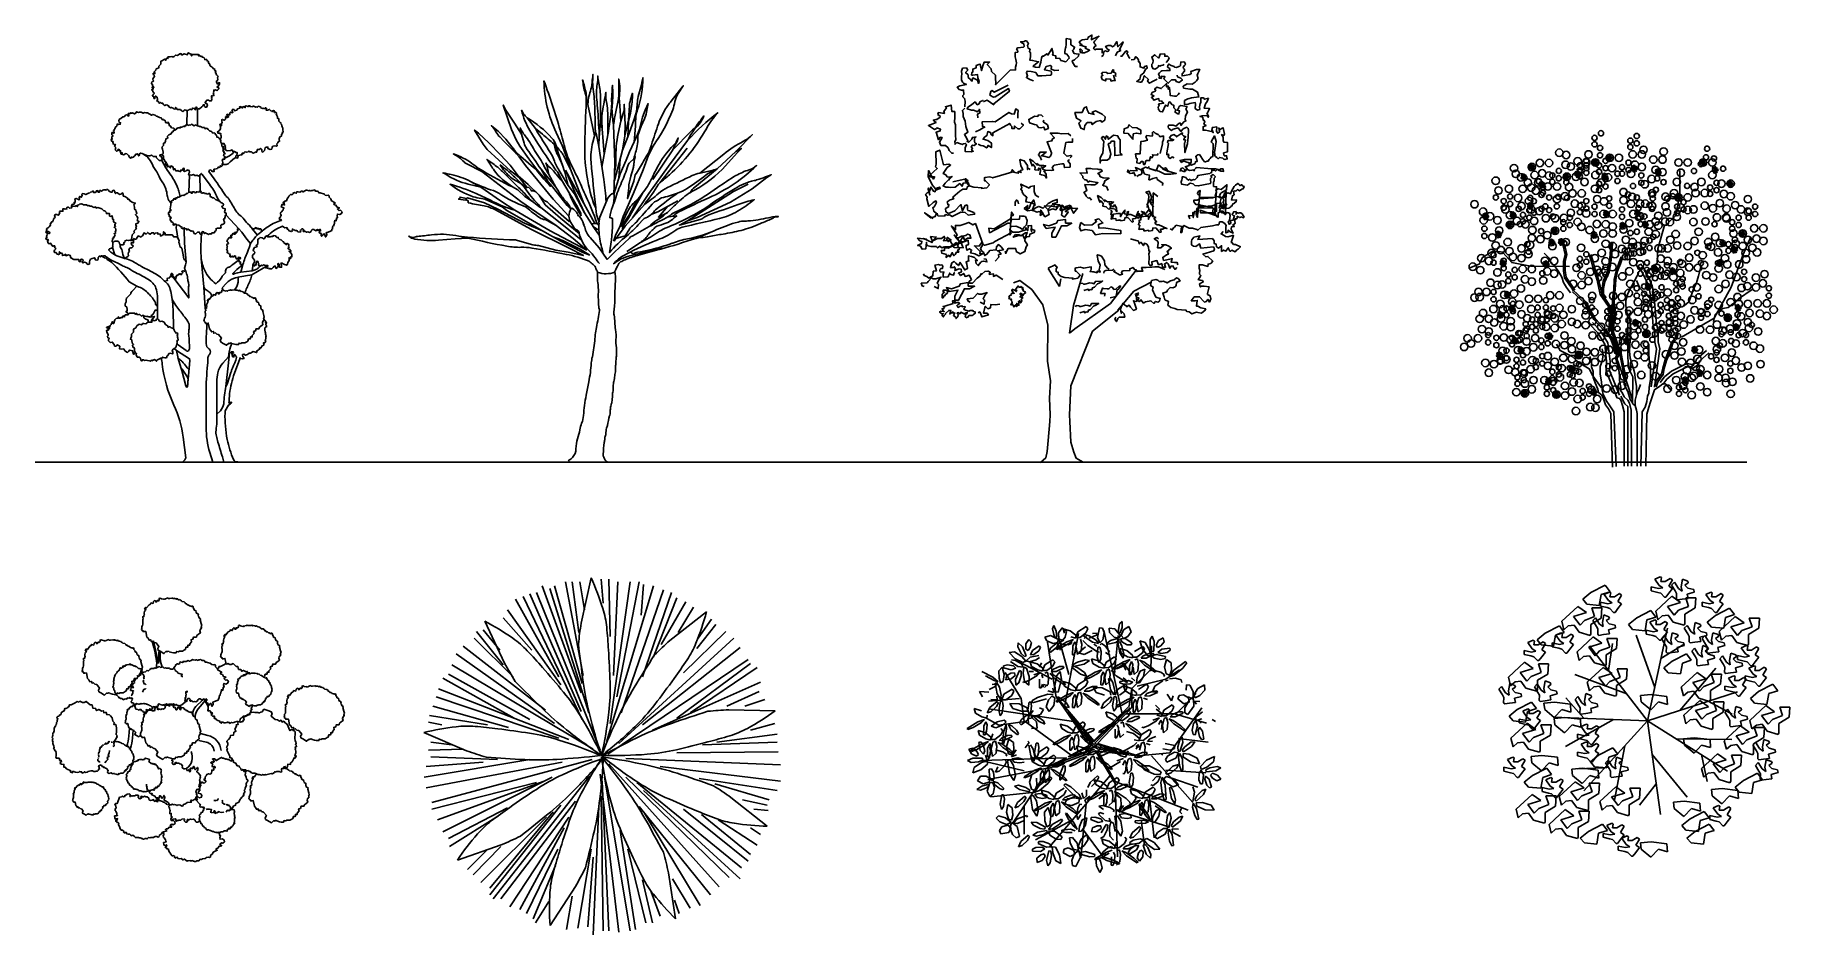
# Model space of a CAD drawing. Header units: millimetres. Extents: x -2870 to 30022, y 51 to 16914.
import ezdxf

# ---------------------------------------------------------------- set-up
doc = ezdxf.new("R2010")
doc.units = ezdxf.units.MM
doc.layers.add('5', color=86, linetype='Continuous')
doc.layers.add('6', color=34, linetype='Continuous')

# ---------------------------------------------------------------- blocks, each defined once
blk = doc.blocks.new('A$C36823D0D')
at = {"color": 60}
for centre in [(-0.022, 0.003), (-0.019, 0.026), (-0.004, 0.033), (-0.003, 0.014), (0, 0), (0.011, 0.023), (0.02, 0.007), (-0.008, -0.015), (0.011, -0.012)]:
    blk.add_circle(centre, 0.009, dxfattribs=at)
blk = doc.blocks.new('bonsai el_dwgmodels.com')
at = {"color": 0}
for points in [[(-503, 81), (-554, 469, 0.076286), (-729, 1072, -0.079857), (-946, 1841, 0.049045), (-971, 1952), (-999, 1940), (-1048, 1911, 0.260658), (-1057, 1895), (-1069, 1905), (-1089, 1925), (-1104, 1921), (-1119, 1912), (-1133, 1904), (-1139, 1914), (-1152, 1910), (-1162, 1893), (-1185, 1899), (-1224, 1909), (-1252, 1917), (-1279, 1910), (-1296, 1919), (-1322, 1919), (-1322, 1903), (-1335, 1900), (-1346, 1920), (-1354, 1949), (-1360, 1955), (-1378, 1971), (-1414, 1971), (-1437, 2012), (-1430, 2039), (-1457, 2066), (-1466, 2030), (-1488, 2024), (-1499, 2067), (-1499, 2086), (-1562, 2103), (-1572, 2085), (-1599, 2058), (-1647, 2091), (-1667, 2126), (-1714, 2119), (-1749, 2129), (-1740, 2176), (-1789, 2204), (-1813, 2179), (-1839, 2179), (-1847, 2209), (-1882, 2254), (-1920, 2244), (-1951, 2275), (-1952, 2301), (-1937, 2317), (-1965, 2334), (-1973, 2361), (-1963, 2378), (-1963, 2397), (-1980, 2427), (-1992, 2468), (-1971, 2474), (-1954, 2478), (-1961, 2503), (-1938, 2503), (-1934, 2517), (-1954, 2523), (-1981, 2517), (-1992, 2529), (-1986, 2535), (-1954, 2544), (-1935, 2533), (-1925, 2565), (-1906, 2584), (-1891, 2611), (-1883, 2637), (-1872, 2627), (-1872, 2607), (-1858, 2599), (-1848, 2617), (-1848, 2634), (-1836, 2669), (-1809, 2694), (-1777, 2701), (-1770, 2725), (-1758, 2718), (-1758, 2700), (-1730, 2700), (-1721, 2715), (-1694, 2708), (-1694, 2734), (-1666, 2742), (-1651, 2726), (-1645, 2749), (-1641, 2763), (-1618, 2763), (-1589, 2763), (-1579, 2780), (-1598, 2799), (-1625, 2814), (-1620, 2832), (-1601, 2837), (-1601, 2861), (-1611, 2909), (-1639, 2930), (-1639, 2970), (-1623, 3005), (-1623, 3043), (-1617, 3078), (-1575, 3121), (-1538, 3157), (-1538, 3177), (-1517, 3198), (-1491, 3224), (-1421, 3302), (-1566, 3385, 0.022584), (-1890, 3744, -0.016795), (-2005, 3824, -0.001254), (-2092, 3866, 0.670184), (-2101, 3857, -1.077888), (-2114, 3854, 0.458821), (-2128, 3862, 0.228173), (-2136, 3853, -0.093706), (-2146, 3836, 0.37097), (-2146, 3816, -0.66135), (-2156, 3796), (-2170, 3786), (-2206, 3795), (-2206, 3815), (-2216, 3832), (-2263, 3820), (-2289, 3805), (-2303, 3780), (-2309, 3758), (-2309, 3717), (-2335, 3707), (-2352, 3714), (-2368, 3740), (-2406, 3751), (-2433, 3735), (-2446, 3758), (-2424, 3780), (-2454, 3808), (-2481, 3800), (-2470, 3766), (-2501, 3757), (-2512, 3799), (-2554, 3799), (-2603, 3799), (-2659, 3831), (-2672, 3877), (-2703, 3886), (-2754, 3872), (-2754, 3900), (-2783, 3883), (-2818, 3874), (-2818, 3900), (-2832, 3924), (-2842, 3915), (-2842, 3915), (-2857, 3920), (-2857, 3933), (-2870, 3946), (-2877, 3934), (-2873, 3916), (-2878, 3907), (-2876, 3898), (-2891, 3894), (-2920, 3902), (-2924, 3917), (-2932, 3931), (-2949, 3931), (-2961, 3928), (-2971, 3938), (-2971, 3955), (-2966, 3978), (-2956, 3988), (-2944, 3999), (-2948, 4012), (-2957, 4020), (-2957, 4036), (-2963, 4058), (-2981, 4054), (-2995, 4046), (-3018, 4069), (-3038, 4104), (-3066, 4097), (-3086, 4109), (-3095, 4142), (-3079, 4170), (-3088, 4179), (-3104, 4177), (-3116, 4176), (-3127, 4195), (-3120, 4208), (-3108, 4208), (-3108, 4225), (-3117, 4233), (-3112, 4250), (-3100, 4262), (-3107, 4287), (-3094, 4295), (-3067, 4287), (-3053, 4295), (-3058, 4312), (-3080, 4324), (-3102, 4319), (-3117, 4310), (-3125, 4305), (-3129, 4319), (-3125, 4334), (-3107, 4339), (-3107, 4355), (-3116, 4374), (-3103, 4387), (-3083, 4392), (-3063, 4412), (-3040, 4444), (-3045, 4464), (-3042, 4476), (-3031, 4479), (-3026, 4499), (-3017, 4508), (-3001, 4508), (-2994, 4532), (-2987, 4555), (-2966, 4580), (-2952, 4588), (-2957, 4604), (-2963, 4624), (-2952, 4641), (-2914, 4641), (-2900, 4627), (-2883, 4644), (-2868, 4674), (-2873, 4693), (-2866, 4706), (-2841, 4706), (-2807, 4706), (-2807, 4733), (-2811, 4747), (-2787, 4750), (-2767, 4741), (-2733, 4750), (-2739, 4771), (-2718, 4784), (-2704, 4780), (-2692, 4768), (-2684, 4760), (-2656, 4767), (-2642, 4767), (-2645, 4793), (-2649, 4807), (-2639, 4817), (-2628, 4835), (-2606, 4838), (-2593, 4845), (-2599, 4870), (-2579, 4871), (-2579, 4907), (-2586, 4932), (-2561, 4946), (-2531, 4929), (-2506, 4917), (-2495, 4937), (-2503, 4964), (-2492, 4983), (-2465, 4968), (-2446, 5001), (-2452, 5024), (-2439, 5037), (-2412, 5031), (-2381, 5018), (-2352, 5034), (-2326, 5042), (-2305, 5047), (-2291, 5062), (-2261, 5067), (-2251, 5083), (-2233, 5079), (-2233, 5056), (-2202, 5056), (-2185, 5066), (-2179, 5087), (-2159, 5092), (-2151, 5077), (-2147, 5062), (-2124, 5062), (-2121, 5074), (-2121, 5091), (-2105, 5092), (-2084, 5083), (-2071, 5086), (-2062, 5102), (-2040, 5107), (-2016, 5107), (-1996, 5102), (-1990, 5112), (-1973, 5112), (-1956, 5102), (-1946, 5085), (-1920, 5070), (-1902, 5060), (-1888, 5061), (-1881, 5090), (-1852, 5098), (-1837, 5073), (-1835, 5049), (-1822, 5036), (-1810, 5048), (-1784, 5048), (-1749, 5020), (-1704, 5032), (-1695, 5047), (-1678, 5037), (-1678, 5013), (-1678, 4990), (-1665, 4990), (-1650, 4982), (-1603, 4954), (-1587, 4927), (-1567, 4931), (-1551, 4903), (-1495, 4871), (-1450, 4859), (-1460, 4841), (-1480, 4829), (-1465, 4784), (-1465, 4741), (-1440, 4727), (-1433, 4699), (-1421, 4665), (-1448, 4638), (-1422, 4612), (-1403, 4580), (-1416, 4533), (-1385, 4515), (-1405, 4481), (-1440, 4471), (-1440, 4447), (-1428, 4426), (-1442, 4401), (-1430, 4389), (-1446, 4361), (-1476, 4331), (-1468, 4304), (-1503, 4268), (-1511, 4261), (-1518, 4212), (-1524, 4182), (-1510, 4156), (-1535, 4156), (-1549, 4164), (-1584, 4155), (-1608, 4161), (-1642, 4152), (-1649, 4126), (-1672, 4110), (-1660, 4089), (-1686, 4074), (-1734, 4074), (-1734, 4035), (-1714, 4004, -0.106234), (-1700, 3965, 0.056146), (-1663, 3830, 0.433185), (-1638, 3820), (-1625, 3838), (-1594, 3856), (-1579, 3871), (-1588, 3905), (-1581, 3931), (-1574, 3944), (-1561, 3952), (-1570, 3987), (-1556, 4013), (-1537, 4018), (-1517, 4017), (-1493, 4041), (-1500, 4065), (-1523, 4078), (-1532, 4112), (-1487, 4112), (-1487, 4151), (-1493, 4181), (-1474, 4192), (-1458, 4176), (-1437, 4182), (-1396, 4241), (-1367, 4233), (-1353, 4221), (-1319, 4244), (-1288, 4299), (-1248, 4276), (-1217, 4308), (-1197, 4288), (-1174, 4275), (-1144, 4299), (-1106, 4302), (-1095, 4272), (-1073, 4294), (-1032, 4301), (-1028, 4273), (-987, 4280), (-976, 4239), (-925, 4269), (-920, 4320), (-893, 4293), (-893, 4261), (-850, 4261), (-759, 4261), (-731, 4225), (-676, 4225), (-654, 4202), (-680, 4365, -0.088743), (-679, 4450, 0.445385), (-689, 4464, 0.04387), (-711, 4464, 0.699896), (-716, 4448), (-726, 4441), (-737, 4447), (-742, 4457), (-739, 4471), (-733, 4481), (-745, 4493), (-753, 4501), (-753, 4501), (-771, 4501), (-781, 4511), (-781, 4526), (-790, 4530), (-799, 4546), (-797, 4571), (-781, 4575), (-791, 4599), (-809, 4599), (-814, 4609), (-814, 4619), (-813, 4638), (-830, 4648), (-830, 4672), (-825, 4689), (-802, 4683), (-807, 4714), (-787, 4719), (-780, 4731), (-798, 4741), (-801, 4753), (-788, 4826), (-788, 4866), (-799, 4877, -0.06224), (-824, 4909, -0.115776), (-854, 5003, 0.132222), (-936, 5237, -0.049118), (-1024, 5396, 0.071429), (-1081, 5489, -0.083626), (-1122, 5560, 0.166747), (-1300, 5777, 0.106436), (-1350, 5795, 0.334308), (-1367, 5785, 0.07388), (-1373, 5761, -0.258024), (-1386, 5743, -0.154548), (-1394, 5764, 0.630344), (-1399, 5766, 0.302731), (-1401, 5757), (-1404, 5759, -0.338256), (-1406, 5765, -0.227662), (-1403, 5767, 0.87713), (-1404, 5774, -0.239083), (-1411, 5777, 1.116124), (-1416, 5773), (-1419, 5770, -0.616643), (-1425, 5774, 0.318144), (-1428, 5778, 0.396636), (-1433, 5776, -0.433117), (-1438, 5775, 0.285202), (-1444, 5775, 0.115381), (-1450, 5769, 0.161305), (-1453, 5757, -0.175097), (-1456, 5744, -0.29367), (-1465, 5740, 0.586863), (-1480, 5723), (-1521, 5706), (-1518, 5717), (-1533, 5717), (-1533, 5717), (-1533, 5703), (-1545, 5699), (-1570, 5726), (-1565, 5744), (-1580, 5748), (-1609, 5778), (-1640, 5786), (-1650, 5769), (-1672, 5763), (-1702, 5781), (-1695, 5792), (-1698, 5804), (-1706, 5791), (-1709, 5774), (-1720, 5780), (-1727, 5806), (-1727, 5839), (-1750, 5839), (-1750, 5856), (-1768, 5867), (-1784, 5839), (-1803, 5828), (-1828, 5853), (-1819, 5900), (-1842, 5927), (-1824, 5958), (-1859, 5965), (-1872, 5978), (-1867, 5999), (-1879, 6020), (-1893, 6016), (-1906, 6038), (-1898, 6053), (-1879, 6059), (-1889, 6076), (-1893, 6091), (-1884, 6106), (-1870, 6110), (-1876, 6130), (-1893, 6143), (-1889, 6180), (-1878, 6180), (-1853, 6165), (-1849, 6182), (-1853, 6205), (-1857, 6227), (-1843, 6230), (-1836, 6256), (-1819, 6288), (-1819, 6288), (-1799, 6300), (-1790, 6331), (-1785, 6341), (-1762, 6328), (-1732, 6336), (-1732, 6336), (-1727, 6364), (-1751, 6370), (-1757, 6404), (-1750, 6430), (-1724, 6442), (-1686, 6472), (-1678, 6477), (-1664, 6477), (-1646, 6487), (-1635, 6506), (-1611, 6512), (-1598, 6499), (-1575, 6487), (-1570, 6506), (-1586, 6522), (-1583, 6534), (-1563, 6539), (-1541, 6539), (-1538, 6551), (-1517, 6540), (-1503, 6549), (-1503, 6549), (-1469, 6529), (-1437, 6548), (-1426, 6568), (-1389, 6558), (-1375, 6562), (-1340, 6559), (-1306, 6540), (-1306, 6540), (-1280, 6555), (-1249, 6549), (-1225, 6549), (-1149, 6505), (-1125, 6519), (-1079, 6506), (-1059, 6486), (-1046, 6486), (-999, 6464), (-966, 6455), (-962, 6440), (-943, 6421), (-921, 6427), (-887, 6393), (-887, 6369), (-842, 6357), (-836, 6375), (-821, 6348), (-821, 6348), (-809, 6306), (-789, 6301), (-771, 6270), (-730, 6259), (-710, 6224), (-678, 6243), (-684, 6254), (-662, 6262), (-646, 6270), (-609, 6268), (-604, 6286), (-583, 6280), (-561, 6286), (-553, 6299), (-538, 6290), (-522, 6290), (-514, 6315), (-496, 6309), (-483, 6333), (-483, 6346), (-480, 6584), (-506, 6596), (-531, 6605), (-540, 6595), (-543, 6585), (-560, 6576), (-572, 6583), (-586, 6591), (-597, 6602), (-605, 6609), (-639, 6609), (-666, 6609), (-676, 6620), (-677, 6639), (-692, 6648), (-699, 6646), (-699, 6632), (-707, 6617), (-730, 6623), (-742, 6635), (-773, 6652), (-783, 6642), (-821, 6661), (-823, 6682), (-840, 6682), (-846, 6693), (-875, 6697), (-898, 6684), (-913, 6693), (-929, 6714), (-941, 6731), (-967, 6731), (-980, 6744), (-999, 6733), (-1015, 6743), (-1015, 6762), (-1050, 6771), (-1037, 6797), (-1041, 6840), (-1073, 6863), (-1083, 6851), (-1087, 6835), (-1087, 6815), (-1100, 6815), (-1106, 6836), (-1106, 6852), (-1128, 6865), (-1128, 6880), (-1115, 6888), (-1113, 6898), (-1098, 6914), (-1101, 6935), (-1108, 6939), (-1114, 6934), (-1125, 6940), (-1125, 6953), (-1131, 6965), (-1147, 6981), (-1141, 6986), (-1123, 6986), (-1114, 6994), (-1120, 7010), (-1134, 7018), (-1135, 7033), (-1102, 7024), (-1116, 7048), (-1129, 7052), (-1129, 7072), (-1129, 7084), (-1143, 7088), (-1146, 7105), (-1141, 7127), (-1117, 7134), (-1109, 7148), (-1118, 7157), (-1125, 7182), (-1114, 7201), (-1092, 7227), (-1099, 7252), (-1115, 7268), (-1115, 7291), (-1085, 7283), (-1088, 7299), (-1099, 7319), (-1067, 7351), (-1061, 7373), (-1042, 7383), (-1013, 7391), (-1013, 7422), (-975, 7460), (-971, 7495), (-971, 7516), (-954, 7526), (-913, 7549), (-905, 7556), (-880, 7531), (-872, 7560), (-872, 7573), (-839, 7565), (-839, 7596), (-801, 7596), (-769, 7604), (-755, 7598), (-735, 7598), (-722, 7606), (-695, 7631), (-666, 7624), (-643, 7637), (-617, 7655), (-595, 7661), (-578, 7632), (-562, 7641), (-534, 7656), (-473, 7639), (-467, 7662), (-459, 7675), (-426, 7655), (-404, 7649), (-404, 7625), (-395, 7616), (-384, 7635), (-381, 7645), (-337, 7641), (-266, 7641), (-265, 7628), (-272, 7622), (-259, 7614), (-252, 7618), (-252, 7631), (-243, 7629), (-239, 7613), (-219, 7602), (-203, 7610), (-195, 7595), (-167, 7587), (-155, 7576), (-147, 7545), (-123, 7551), (-113, 7546), (-107, 7523), (-90, 7523), (-80, 7510), (-80, 7495), (-84, 7482), (-76, 7478), (-68, 7470), (-55, 7466), (-55, 7441), (-47, 7427), (-41, 7425), (-27, 7417), (-12, 7403), (4, 7394), (16, 7372), (16, 7372), (33, 7372), (38, 7353), (34, 7345), (52, 7334), (59, 7336), (50, 7306), (50, 7297), (62, 7294), (66, 7279), (71, 7262), (96, 7237), (101, 7221), (90, 7210), (95, 7176), (80, 7150), (68, 7143), (73, 7122), (80, 7099), (91, 7088), (101, 7094), (110, 7103), (110, 7117), (129, 7113), (129, 7089), (120, 7073), (97, 7044), (83, 7037), (87, 7024), (93, 7022), (104, 7028), (113, 7019), (113, 7002), (104, 6987), (91, 6974), (76, 6970), (62, 6974), (49, 6978), (33, 6977), (18, 6976), (18, 6944), (13, 6937), (20, 6925), (16, 6909), (8, 6901), (22, 6887), (22, 6871), (15, 6871), (-14, 6863), (-21, 6870), (-26, 6850), (-14, 6828), (-23, 6819), (-18, 6797), (-24, 6774), (-58, 6774), (-81, 6785), (-81, 6785), (-111, 6786), (-127, 6764), (-143, 6742), (-131, 6721), (-111, 6721), (-100, 6686), (-116, 6658), (-137, 6658), (-155, 6669), (-160, 6702), (-175, 6702), (-186, 6683), (-204, 6664), (-245, 6626), (-268, 6626), (-287, 6615), (-287, 6598), (-287, 6305), (-261, 6300), (-251, 6290), (-231, 6295), (-217, 6287), (-196, 6275), (-156, 6275), (-142, 6250), (-106, 6259), (-83, 6237), (-58, 6212), (-22, 6200), (-13, 6184), (4, 6167), (35, 6172), (48, 6164), (48, 6148), (68, 6128), (68, 6128), (76, 6096), (99, 6096), (114, 6082), (120, 6071), (131, 6060), (144, 6064), (158, 6087), (158, 6116), (144, 6140), (154, 6158), (132, 6171), (98, 6165), (92, 6196), (123, 6214), (145, 6251), (145, 6275), (138, 6309), (133, 6335), (148, 6328), (152, 6311), (165, 6308), (165, 6348), (177, 6370), (170, 6396), (170, 6420), (186, 6425), (215, 6409), (232, 6425), (250, 6463), (235, 6471), (245, 6481), (264, 6475), (279, 6461), (300, 6481), (286, 6495), (263, 6508), (273, 6523), (296, 6517), (320, 6511), (320, 6548), (334, 6563), (369, 6552), (376, 6557), (373, 6583), (360, 6596), (379, 6615), (399, 6610), (405, 6587), (451, 6600), (466, 6625), (514, 6638), (514, 6638), (501, 6660), (527, 6667), (531, 6650), (547, 6650), (561, 6642), (561, 6642), (570, 6665), (583, 6662), (609, 6647), (609, 6677), (629, 6682), (656, 6668), (668, 6665), (674, 6683), (696, 6683), (700, 6667), (746, 6662), (753, 6674), (767, 6677), (783, 6668), (796, 6655), (810, 6663), (841, 6655), (850, 6670), (859, 6672), (890, 6664), (906, 6648), (904, 6641), (937, 6629), (945, 6636), (960, 6632), (974, 6632), (987, 6645), (1009, 6632), (999, 6615), (1004, 6596), (1029, 6596), (1067, 6613), (1090, 6589), (1114, 6583), (1120, 6570), (1134, 6594), (1153, 6588), (1159, 6567), (1156, 6555), (1176, 6560), (1197, 6548), (1192, 6530), (1200, 6499), (1213, 6477), (1213, 6448), (1242, 6436), (1242, 6419), (1236, 6396), (1263, 6369), (1281, 6358), (1276, 6340), (1294, 6323), (1294, 6303), (1302, 6288), (1316, 6264), (1313, 6224), (1318, 6202), (1318, 6189), (1303, 6180), (1303, 6167), (1308, 6157), (1291, 6147), (1291, 6114), (1257, 6097), (1248, 6063), (1248, 6063), (1248, 6036), (1256, 6022), (1225, 6004), (1220, 5987), (1201, 5967), (1210, 5932), (1201, 5923), (1165, 5933), (1127, 5923), (1116, 5903), (1107, 5871), (1076, 5863), (1076, 5863), (1035, 5879), (1035, 5906), (1002, 5906), (983, 5895), (969, 5845), (939, 5815), (918, 5827), (918, 5863), (900, 5882), (868, 5863), (851, 5859), (835, 5859), (834, 5843), (824, 5834), (826, 5814), (814, 5811), (802, 5818), (788, 5804), (758, 5792), (738, 5803), (726, 5819), (697, 5819), (674, 5832), (663, 5821), (635, 5811), (604, 5819), (585, 5799), (581, 5787), (567, 5791), (553, 5791), (547, 5785), (553, 5775), (546, 5764), (530, 5764), (483, 5752), (468, 5727), (468, 5700), (430, 5707), (407, 5701), (328, 5630, -0.000116), (301, 5605, -0.193808), (236, 5582, 0.017812), (176, 5582), (176, 5556), (158, 5546), (141, 5556), (141, 5535), (141, 5535), (125, 5526), (110, 5529), (100, 5528), (88, 5507), (41, 5495), (21, 5491), (18, 5477), (24, 5471), (29, 5452), (12, 5452), (-13, 5452), (-22, 5467), (-35, 5480), (-61, 5473), (-72, 5449), (27, 5312, -0.014099), (240, 4998, 0.120445), (261, 4978, -0.131882), (299, 4940, 0.00694), (434, 4713, 0.096063), (513, 4627, -0.07443), (589, 4551, 0.045073), (687, 4441, -0.063188), (742, 4374), (788, 4378), (801, 4385), (795, 4396), (811, 4400), (821, 4382), (831, 4372), (840, 4386), (865, 4379), (871, 4360), (883, 4373), (900, 4373), (905, 4357), (911, 4347), (923, 4350), (931, 4336), (947, 4349, -0.03008), (1044, 4422, -0.080429), (1288, 4533), (1278, 4551), (1255, 4551), (1247, 4567), (1251, 4583), (1270, 4594), (1270, 4613), (1280, 4619), (1284, 4633), (1276, 4641), (1267, 4656), (1275, 4684), (1289, 4693), (1318, 4729), (1324, 4756), (1336, 4764), (1313, 4777), (1284, 4785), (1293, 4819), (1303, 4836), (1337, 4827), (1347, 4821), (1340, 4859), (1321, 4859), (1326, 4876), (1326, 4876), (1345, 4881), (1354, 4898), (1367, 4894), (1388, 4905), (1388, 4926), (1406, 4958), (1428, 4980), (1426, 4989), (1459, 5020), (1472, 5020), (1489, 5015), (1504, 5024), (1510, 5034), (1506, 5046), (1530, 5058), (1538, 5050), (1565, 5043), (1571, 5066), (1601, 5066), (1633, 5063), (1656, 5077), (1664, 5085), (1693, 5068), (1725, 5086), (1749, 5102), (1763, 5098), (1805, 5087), (1810, 5093), (1827, 5093), (1835, 5088), (1839, 5084), (1852, 5092), (1864, 5095), (1884, 5094), (1895, 5104), (1916, 5098), (1925, 5082), (1948, 5082), (1960, 5083), (1974, 5075), (1988, 5051), (2014, 5052), (2032, 5043), (2074, 5031), (2082, 5035), (2087, 5027), (2108, 5008), (2136, 5000), (2165, 5007), (2181, 4992), (2181, 4966), (2212, 4935), (2227, 4902), (2297, 4862), (2267, 4841), (2281, 4827), (2308, 4820), (2328, 4785), (2352, 4778), (2376, 4771), (2354, 4753), (2338, 4744), (2366, 4717), (2393, 4724), (2423, 4694), (2414, 4662), (2382, 4643), (2337, 4653), (2330, 4625), (2341, 4583), (2322, 4580), (2322, 4556), (2313, 4523), (2290, 4536), (2283, 4509), (2281, 4477), (2273, 4463), (2267, 4442), (2263, 4426), (2253, 4429), (2245, 4400), (2250, 4384), (2233, 4367), (2233, 4344), (2233, 4344), (2209, 4333), (2162, 4312), (2131, 4305), (2129, 4293), (2129, 4293), (2136, 4277, -0.270556), (2134, 4253, 0.02403), (2118, 4227, -0.714934), (2110, 4229, 0.059326), (2103, 4255, -0.059326), (2098, 4273, 0.275525), (2092, 4280, 0.316964), (2077, 4276, 0.065556), (2064, 4255, -0.181334), (2051, 4242, -0.079268), (2040, 4240, -0.476285), (2034, 4246, 0.045745), (2034, 4270, -0.172202), (2038, 4282, 0.364596), (2034, 4287, -0.620433), (2023, 4294, -0.346412), (2001, 4299), (1994, 4312), (2014, 4330), (2020, 4336), (2020, 4353), (2008, 4366), (1996, 4346), (1975, 4343), (1969, 4365), (1949, 4358), (1936, 4337), (1913, 4350), (1893, 4362), (1869, 4362), (1852, 4350), (1844, 4327), (1812, 4308), (1784, 4316), (1760, 4311), (1740, 4323), (1718, 4332), (1713, 4319), (1698, 4330), (1698, 4345), (1711, 4353), (1690, 4374), (1668, 4374), (1643, 4351), (1649, 4331), (1637, 4315), (1598, 4322), (1578, 4342), (1551, 4343), (1544, 4347), (1528, 4356), (1518, 4351), (1505, 4364), (1494, 4370), (1488, 4359), (1493, 4337), (1472, 4325), (1430, 4337), (1415, 4362), (1390, 4376), (1399, 4392), (1377, 4398), (1350, 4391), (1335, 4406), (1306, 4423), (1272, 4408, 0.089799), (1023, 4240), (1027, 4224), (1039, 4227), (1055, 4223), (1066, 4223), (1085, 4228), (1090, 4233), (1111, 4233), (1128, 4233), (1137, 4249), (1177, 4243), (1186, 4227), (1205, 4215), (1220, 4215), (1229, 4217), (1232, 4195), (1243, 4184), (1256, 4171), (1277, 4174), (1287, 4165), (1308, 4143), (1318, 4131), (1331, 4131), (1337, 4107), (1358, 4102), (1372, 4083), (1384, 4080), (1384, 4094), (1396, 4101), (1419, 4087), (1428, 4078), (1422, 4046), (1430, 4036), (1426, 4023), (1417, 4018), (1413, 4003), (1443, 3985), (1464, 3965), (1461, 3948), (1429, 3955), (1452, 3932), (1470, 3922), (1480, 3885), (1485, 3866), (1480, 3846), (1457, 3853), (1462, 3833), (1458, 3819), (1443, 3819), (1430, 3832), (1430, 3805), (1432, 3784), (1408, 3743), (1400, 3713), (1388, 3693), (1372, 3702), (1346, 3709), (1319, 3717), (1302, 3733), (1278, 3733), (1289, 3691), (1289, 3655), (1254, 3655), (1248, 3680), (1248, 3711), (1228, 3726), (1218, 3710), (1227, 3676), (1212, 3650), (1183, 3633), (1176, 3660), (1172, 3676), (1152, 3675), (1133, 3649), (1110, 3627), (1080, 3627), (1069, 3633), (1063, 3623), (1045, 3632), (1039, 3644), (1022, 3639), (995, 3646), (979, 3655), (947, 3639), (730, 3513), (721, 3464, -0.03602), (683, 3365, 0.01006), (597, 3167), (635, 3162), (658, 3144), (662, 3129), (680, 3127), (687, 3116), (693, 3107), (715, 3107), (727, 3093), (731, 3090), (744, 3087), (779, 3072), (782, 3081), (797, 3082), (806, 3066), (806, 3049), (826, 3022), (820, 3012), (842, 3000), (856, 2996), (862, 2971), (868, 2949), (903, 2929), (899, 2914), (904, 2890), (910, 2879), (915, 2862), (944, 2845), (938, 2823), (957, 2754), (967, 2718), (953, 2693), (973, 2662), (986, 2649), (986, 2620), (1003, 2629), (1010, 2616), (997, 2594), (993, 2580), (1013, 2547), (988, 2533), (977, 2521), (977, 2502), (979, 2476), (980, 2445), (991, 2426), (991, 2401), (1000, 2367), (996, 2353), (996, 2324), (988, 2295), (980, 2278), (993, 2255), (978, 2241), (950, 2241), (955, 2223), (955, 2198), (925, 2184), (913, 2163), (900, 2141), (886, 2149), (878, 2121), (859, 2112), (856, 2102), (834, 2098), (822, 2057), (758, 2074), (758, 2074), (710, 2046), (683, 2046), (654, 2018), (616, 2007), (585, 2025), (561, 2019), (561, 2006), (562, 1981), (583, 1960), (587, 1944), (564, 1938), (529, 1948), (513, 1960), (507, 1937), (392, 1618, 0.071082), (313, 1236, -0.006465), (304, 1110), (321, 1114, 0.135293), (343, 1126, -0.686387), (350, 1123, -0.205062), (338, 1100, -0.058947), (295, 1072), (279, 1042), (250, 993, 0.12598), (230, 923, 0.055683), (271, 429, 0.057646), (392, 50, 0.318296), (465, 8), (477, 3), (429, 3), (153, 0), (-569, 0), (-535, 35, 0.08301), (-503, 81, -0.264207)], [(167, 5974), (215, 5974), (215, 5949), (237, 5935), (232, 5916), (240, 5885), (234, 5862), (261, 5846), (284, 5840), (331, 5846), (362, 5855), (373, 5836), (385, 5814), (385, 5796), (316, 5744, -0.114868), (213, 5699, 10.55561)], [(-975, 5739), (-994, 5746), (-994, 5746), (-989, 5761), (-967, 5767), (-952, 5763), (-929, 5749), (-923, 5729), (-921, 5706), (-925, 5702), (-925, 5679), (-908, 5675), (-893, 5633), (-869, 5619), (-889, 5585), (-866, 5571), (-854, 5591), (-850, 5578), (-858, 5551), (-849, 5536), (-831, 5553), (-809, 5531), (-796, 5518), (-791, 5538), (-782, 5554), (-748, 5540), (-737, 5499), (-737, 5484), (-709, 5501), (-695, 5476), (-691, 5460), (-667, 5460), (-649, 5470), (-635, 5451), (-616, 5456), (-602, 5448), (-599, 5462), (-599, 5475), (-565, 5475), (-557, 5506), (-539, 5511), (-534, 5494), (-542, 5464), (-535, 5447), (-516, 5458), (-492, 5464), (-478, 5478), (-443, 5469), (-436, 5437), (-451, 5411), (-454, 5390), (-438, 5381), (-446, 5063), (-468, 5045), (-474, 5035), (-496, 5035), (-496, 5027), (-514, 5017), (-521, 5012), (-539, 4997), (-550, 5007), (-570, 5002), (-587, 4998), (-599, 4986), (-611, 4979), (-637, 5078, 0.038747), (-668, 5171, 0.059689), (-802, 5405, -0.029276), (-889, 5536, -0.01407), (-954, 5656, -0.405483), (-947, 5678, 0.531119), (-945, 5692, -0.254137), (-960, 5730, 0.863453), (-970, 5732), (-975, 5739)], [(-197, 5391), (-61, 5211, -0.057836), (86, 4963, 0.068184), (126, 4900, -0.68753), (120, 4889, -0.330435), (107, 4903, 0.656512), (90, 4907, -0.862731), (83, 4911), (62, 4917), (58, 4921), (52, 4926), (48, 4932), (23, 4955), (-6, 4959), (-29, 4972), (-34, 4978), (-46, 4979), (-50, 4995), (-46, 5012), (-53, 5031), (-71, 5042), (-82, 5031), (-89, 5025), (-110, 5031), (-121, 5037), (-144, 5037), (-153, 5040), (-161, 5047), (-187, 5048), (-199, 5041), (-220, 5052), (-214, 5074), (-233, 5081), (-241, 5386), (-225, 5395, 0.328829), (-220, 5404, -0.934942), (-211, 5407, 0.199849), (-197, 5391, -0.625572)], [(-209, 4269), (-200, 4289), (-209, 4304), (-201, 4316), (-177, 4323), (-163, 4297), (-150, 4284), (-152, 4286), (-137, 4299), (-114, 4290), (-97, 4280), (-75, 4267), (-61, 4281), (-44, 4281), (-28, 4277), (-13, 4302), (10, 4302), (27, 4302), (45, 4333), (66, 4345), (66, 4367), (60, 4377), (89, 4385), (107, 4385), (137, 4385), (151, 4393), (156, 4413), (153, 4427), (153, 4444), (163, 4455), (163, 4455), (185, 4454), (205, 4466), (218, 4488), (218, 4503), (214, 4517), (209, 4531), (202, 4558), (221, 4563), (221, 4563), (230, 4597), (230, 4614), (239, 4629), (253, 4629), (489, 4378), (474, 4379), (463, 4373), (463, 4361), (468, 4353), (468, 4340), (453, 4325), (453, 4308), (437, 4292), (433, 4307), (420, 4311), (414, 4300), (421, 4293), (424, 4283), (412, 4276), (399, 4276), (395, 4291), (383, 4288), (372, 4283), (371, 4270), (370, 4262), (355, 4258), (341, 4254), (337, 4240), (340, 4229), (340, 4229), (355, 4225), (346, 4204), (329, 4208), (323, 4214), (311, 4211), (295, 4196), (291, 4183), (278, 4175), (281, 4163), (269, 4160), (267, 4152), (270, 4139), (282, 4128), (288, 4111), (297, 4102), (284, 4094), (269, 4090), (262, 4078), (262, 4063), (275, 4050), (265, 4027), (271, 4022), (275, 4015), (267, 4002), (261, 3992), (269, 3978), (277, 3968), (274, 3960), (274, 3960), (277, 3947), (266, 3944), (272, 3933), (286, 3926), (294, 3911), (303, 3913), (307, 3906), (313, 3903), (322, 3904), (324, 3897), (321, 3892), (319, 3887), (328, 3881), (325, 3871), (320, 3865), (320, 3857), (326, 3853), (346, 3853), (356, 3856), (358, 3865), (365, 3864), (366, 3858), (374, 3850), (381, 3852), (386, 3849), (394, 3849), (401, 3853), (401, 3865), (401, 3865), (412, 3868), (419, 3868), (428, 3863), (428, 3849), (434, 3837), (433, 3827), (442, 3818), (442, 3818), (457, 3809), (462, 3813), (470, 3815), (478, 3820), (478, 3829), (478, 3840), (490, 3844), (497, 3839), (504, 3839), (504, 3839), (517, 3836), (523, 3827), (516, 3816), (501, 3812), (492, 3809), (486, 3799), (480, 3792), (477, 3782), (399, 3723, 0.00737), (323, 3663, -0.167724), (301, 3656, 0.28946), (253, 3624, 0.122954), (239, 3550), (214, 3526, 0.068575), (170, 3470, -0.10731), (58, 3347, -0.126605), (-147, 3592, -0.078749), (-214, 3820, -0.038115), (-225, 4021, -0.020446), (-209, 4269, -0.542048)], [(489, 4378), (545, 4312), (642, 4184), (709, 4099), (680, 4017, -0.01285), (649, 3937, 0.020516), (564, 3706, 3.140055)], [(931, 4336), (842, 4260, 0.068747), (709, 4099, 2.447059)], [(-1655, 3820), (-1669, 3823), (-1701, 3835), (-1798, 3871, -0.124721), (-1941, 3969, -0.552727), (-1932, 3998, 0.130274), (-1872, 4033, 0.372518), (-1872, 4045, -0.332634), (-1872, 4071), (-1874, 4113), (-1874, 4123), (-1861, 4123), (-1845, 4140), (-1829, 4144), (-1776, 4147), (-1753, 4125), (-1746, 4099), (-1734, 4074)], [(-1034, 2928), (-1034, 3080, 0.068117), (-1055, 3235, 0.182771), (-1184, 3411, 0.036606), (-1449, 3556, -0.046985), (-1538, 3608, 0.062211), (-1634, 3659, -0.036113), (-1722, 3700, 0.026826), (-1860, 3769, -0.067352), (-1985, 3844, 0.08578), (-2036, 3872, 0.366821), (-2052, 3865, -0.533371), (-2067, 3864, 0.42905), (-2092, 3866, 2.189442)], [(-760, 3052), (-774, 3135, 0.032932), (-805, 3269, 0.142577), (-866, 3361, -0.023531), (-953, 3444, 0.078029), (-1063, 3527, 0.004059), (-1335, 3670, -0.019824), (-1391, 3702, 0.0088), (-1472, 3750, 0.044829), (-1600, 3809), (-1648, 3818)], [(375, 3539), (451, 3610), (556, 3701), (564, 3706), (526, 3562), (496, 3557, 0.056091), (389, 3526, -0.612584), (375, 3539, -1.129495)], [(751, 3678), (737, 3591), (778, 3603, 0.076669), (838, 3631, 0.04833), (888, 3673, 0.826248), (882, 3680), (867, 3679), (859, 3683), (862, 3694), (859, 3713), (863, 3726), (854, 3735), (850, 3748), (846, 3764), (825, 3769), (819, 3759), (822, 3747), (812, 3742), (815, 3730), (809, 3723), (815, 3712), (819, 3698), (802, 3702), (798, 3711), (793, 3703), (796, 3693), (786, 3682), (776, 3682), (767, 3692), (753, 3694), (751, 3678)], [(-1034, 2693), (-1034, 2928, -0.354463), (-1074, 2987, 0.101945), (-1205, 3160, 0.119326), (-1381, 3285), (-1421, 3302)], [(-783, 3529), (-770, 3487), (-732, 3453), (-449, 3082), (-454, 3222, -0.03646), (-451, 3307, 0.068002), (-452, 3354, 0.049459), (-461, 3387, -0.078005), (-468, 3422, 0.077006), (-491, 3532, -0.045825), (-505, 3585, 0.533218), (-518, 3591, 0.112083), (-526, 3583, -0.55192), (-540, 3583, 0.638603), (-565, 3579, -0.732686), (-572, 3579, 1.279849), (-576, 3577, -0.221282), (-572, 3567), (-560, 3554), (-568, 3552), (-568, 3547), (-571, 3542), (-577, 3538), (-580, 3526), (-585, 3518), (-600, 3521), (-607, 3521), (-609, 3532), (-622, 3532), (-625, 3528), (-630, 3531), (-634, 3519), (-633, 3514), (-643, 3516), (-653, 3519), (-656, 3509), (-662, 3504), (-671, 3509), (-674, 3501), (-672, 3492), (-681, 3488), (-689, 3488), (-683, 3470), (-689, 3456), (-689, 3440), (-707, 3435), (-716, 3451), (-730, 3476), (-744, 3484), (-751, 3495), (-746, 3504), (-747, 3525), (-760, 3538), (-770, 3535), (-783, 3529)], [(177, 3268), (249, 3349, -0.060029), (307, 3399, -0.104303), (474, 3468, 0.091665), (474, 3468, -0.401058), (474, 3468, -0.104573), (475, 3375, -0.152078), (409, 3229), (366, 3226), (342, 3224), (332, 3235), (319, 3228), (319, 3228), (289, 3219), (276, 3206), (265, 3217), (254, 3210), (210, 3220), (190, 3232), (177, 3268)], [(730, 3513), (617, 3494, 0.008007), (474, 3468, 7.951915)], [(-760, 3052), (-689, 2938, 0.008168), (-545, 2745, -0.012184), (-469, 2641, -0.185121), (-440, 2525, -0.000537), (-450, 2439, 0.062275), (-450, 2379, -0.033577), (-436, 2126, -0.347692), (-470, 2084, -0.251344), (-499, 2092), (-650, 2201), (-669, 2219), (-674, 2240), (-667, 2248), (-664, 2265), (-671, 2278), (-646, 2293), (-654, 2324), (-659, 2342), (-659, 2368), (-667, 2389), (-654, 2396), (-654, 2412), (-671, 2428), (-693, 2422), (-698, 2439), (-711, 2452), (-724, 2476), (-736, 2509), (-743, 2866, 0.012278), (-760, 3052, -3.74334)], [(-164, 3287), (-141, 2883), (-117, 2885), (-117, 2908), (-107, 2918), (-114, 2929), (-114, 2953), (-107, 2978), (-101, 2991), (-91, 3000), (-84, 3027), (-104, 3027), (-81, 3059), (-67, 3049), (-67, 3049), (-21, 3107), (-21, 3146), (-57, 3184, 0.092579), (-120, 3230, -0.240491), (-164, 3287, -3.1054)], [(0, 0), (-55, 183, -0.072447), (-124, 653, -0.000707), (-124, 1299, -0.025246), (-97, 1826, 0.020994), (-89, 1961, -0.197348), (-62, 2023, 0.418947), (-62, 2119, 0.044665), (-97, 2149, -0.231822), (-119, 2188, -0.036483), (-115, 2470, 0.027127), (-110, 2603, -3.88264)], [(-971, 1952), (-950, 1951), (-947, 1961, -0.131652), (-941, 1972), (-928, 1965), (-893, 1955), (-880, 1959), (-860, 1964), (-860, 1990), (-846, 1998), (-828, 2017), (-822, 2037), (-801, 2043), (-751, 2030), (-751, 2064), (-759, 2092), (-743, 2119), (-723, 2131), (-701, 2142), (-687, 2167), (-678, 2200), (-674, 2205), (-669, 2219)], [(-681, 2093), (-433, 1940), (-431, 1906), (-443, 1761, -0.566163), (-458, 1754, -0.101808), (-493, 1788, 0.046741), (-573, 1886, 0.043469), (-633, 1937, -0.214298), (-657, 1976), (-681, 2093)], [(358, 2226), (330, 2166), (318, 2122), (305, 2070), (297, 1975), (191, 1859, 0.127675), (96, 1679, 0.057726), (76, 1505, 0.004217), (79, 900, -0.03453), (63, 601, 0.091985), (69, 490, 0.006922), (98, 379, 0.011006), (182, 101, -0.016329), (211, 1, 1.01238)], [(268, 1464), (341, 1682, 0.010153), (349, 1710, -0.038041), (370, 1766, 0.029438), (447, 1963, 0.308644), (443, 1979, -0.049042), (433, 1989, -0.111642), (422, 2009, 0.721054), (398, 2011), (399, 2001), (404, 1993), (398, 1989), (397, 1985), (397, 1976), (388, 1974), (382, 1974), (368, 1982), (365, 1991), (373, 2005), (371, 2015), (366, 2022), (358, 2041), (361, 2054), (375, 2046), (390, 2050), (385, 2068), (350, 2068), (335, 2056), (321, 2056), (313, 2057), (296, 1861), (247, 1421), (268, 1464)], [(-573, 1743), (-473, 1597), (-466, 1575, -0.126943), (-463, 1540, 0.053681), (-469, 1459, -0.085367), (-475, 1414, -0.549734), (-489, 1410, -0.172854), (-502, 1434), (-578, 1720), (-592, 1760, -0.71812), (-592, 1760, -0.079154), (-573, 1743, 25.516992)], [(79, 900), (143, 964, 0.177797), (205, 1098, -0.024085), (247, 1421, -1.913141)]]:
    blk.add_lwpolyline(points, format="xyb", dxfattribs=at)
for points in [[(-480, 6584), (-462, 6605), (-451, 6596), (-438, 6609), (-428, 6615), (-415, 6615), (-405, 6605), (-389, 6609), (-384, 6627), (-378, 6639), (-340, 6629), (-340, 6617), (-331, 6607), (-319, 6614), (-319, 6631), (-324, 6650), (-301, 6656), (-301, 6640), (-306, 6622), (-287, 6615)], [(-483, 6333), (-449, 6313), (-438, 6323), (-438, 6323), (-416, 6318), (-398, 6336), (-345, 6305), (-329, 6324), (-315, 6321), (-287, 6305)], [(-710, 6224), (-737, 6217), (-742, 6201), (-748, 6190), (-765, 6186), (-781, 6153), (-781, 6153), (-826, 6137), (-854, 6105), (-838, 6089), (-861, 6065), (-877, 6061), (-888, 6020), (-897, 5985), (-924, 5978), (-925, 5940), (-951, 5907), (-941, 5869), (-926, 5813), (-932, 5790), (-952, 5763)], [(131, 6060), (152, 6029), (146, 6010), (167, 5974), (177, 5911), (211, 5911), (192, 5878), (214, 5878), (207, 5850), (189, 5850), (195, 5828), (195, 5828), (215, 5816), (215, 5816), (205, 5801), (233, 5793), (229, 5778), (210, 5773), (204, 5748), (215, 5736), (231, 5727), (214, 5697), (222, 5679), (197, 5679), (182, 5675), (186, 5660), (178, 5646), (187, 5630), (187, 5610), (187, 5610), (176, 5582)], [(-954, 5656), (-1003, 5656), (-1003, 5656), (-1051, 5704), (-1051, 5704), (-1058, 5732), (-1100, 5732), (-1118, 5732), (-1142, 5756), (-1178, 5746), (-1205, 5746), (-1219, 5743), (-1300, 5777)], [(379, 5825), (417, 5823), (425, 5808), (456, 5808), (459, 5796), (461, 5786), (453, 5755), (431, 5742), (430, 5707)], [(-438, 5381), (-422, 5385), (-395, 5378), (-379, 5387), (-359, 5392), (-338, 5372), (-313, 5372), (-292, 5378), (-269, 5364), (-241, 5386)], [(-788, 4866), (-773, 4874), (-770, 4868), (-766, 4882), (-775, 4897), (-769, 4899), (-763, 4897), (-760, 4905), (-757, 4911), (-746, 4908), (-734, 4927), (-730, 4936), (-709, 4943), (-711, 4933), (-711, 4933), (-690, 4933), (-690, 4939), (-701, 4951), (-701, 4951), (-683, 4951), (-681, 4959), (-673, 4954), (-673, 4954), (-664, 4954), (-664, 4967), (-651, 4967), (-651, 4967), (-637, 4970), (-625, 4974), (-611, 4979)], [(-446, 5063), (-404, 5063), (-405, 5044), (-384, 5044), (-377, 5055), (-378, 5070), (-345, 5070), (-331, 5047), (-309, 5053), (-309, 5071), (-296, 5071), (-257, 5061), (-252, 5077), (-233, 5081)], [(-2645, 4793), (-2608, 4802), (-2580, 4795), (-2565, 4810), (-2536, 4793), (-2529, 4820), (-2507, 4826), (-2492, 4841), (-2472, 4836), (-2461, 4842), (-2438, 4836), (-2425, 4823), (-2387, 4823), (-2369, 4824), (-2342, 4808), (-2323, 4813), (-2297, 4797), (-2274, 4803), (-2227, 4776), (-2227, 4776), (-2198, 4789), (-2184, 4765), (-2156, 4773), (-2079, 4752), (-2040, 4713), (-2021, 4715), (-1989, 4684), (-1995, 4662), (-1934, 4662), (-1934, 4615), (-1907, 4608), (-1887, 4619), (-1880, 4589), (-1877, 4559), (-1857, 4553), (-1857, 4504), (-1819, 4482), (-1832, 4459), (-1837, 4439), (-1820, 4422), (-1848, 4405), (-1817, 4375), (-1817, 4345), (-1826, 4311), (-1820, 4291), (-1850, 4283), (-1830, 4263), (-1843, 4240), (-1849, 4219), (-1864, 4220), (-1858, 4197), (-1882, 4183), (-1874, 4168), (-1889, 4153), (-1874, 4123)], [(253, 4629), (254, 4650), (254, 4672), (235, 4671), (223, 4692), (233, 4729), (233, 4752), (191, 4764), (170, 4799), (170, 4799), (193, 4809), (204, 4829), (201, 4840), (173, 4865), (154, 4870), (137, 4880), (139, 4889), (127, 4896)], [(-497, 3753), (-528, 4108), (-536, 4360), (-537, 4399), (-560, 4376), (-586, 4392), (-577, 4408), (-603, 4422), (-603, 4422), (-636, 4442), (-636, 4442), (-679, 4450)], [(-537, 4399), (-511, 4378), (-511, 4378), (-494, 4377), (-486, 4355), (-459, 4371), (-437, 4349), (-403, 4329), (-392, 4336), (-364, 4329), (-357, 4303), (-347, 4286), (-327, 4280), (-314, 4284), (-288, 4310), (-247, 4310), (-239, 4279), (-224, 4264), (-217, 4279), (-209, 4269)], [(742, 4374), (839, 4258)], [(-1878, 4028), (-1836, 3888)], [(-654, 4202), (-628, 4158), (-638, 4119), (-625, 4096), (-625, 4096), (-614, 4046), (-580, 4012), (-556, 3886), (-556, 3886), (-542, 3809), (-513, 3781), (-497, 3753), (-511, 3700), (-511, 3700), (-529, 3635), (-529, 3635), (-510, 3591)], [(1023, 4240), (1009, 4242), (983, 4227), (983, 4210), (961, 4189), (952, 4187), (936, 4202), (929, 4209), (887, 4213), (872, 4194), (847, 4181), (845, 4155), (845, 4122), (839, 4077), (812, 4069), (830, 4038), (830, 4038), (782, 4026), (782, 4026), (757, 3981), (762, 3963), (788, 3936), (782, 3912), (760, 3893), (748, 3873), (748, 3837), (762, 3812), (781, 3786), (781, 3752), (759, 3714), (753, 3694)], [(-164, 3287), (-214, 3820)], [(477, 3782), (498, 3774), (503, 3765), (494, 3757), (514, 3752), (514, 3752), (521, 3752), (512, 3718), (529, 3713), (531, 3704), (564, 3706)], [(889, 3676), (923, 3696), (935, 3684), (952, 3701), (972, 3696), (991, 3691), (1031, 3691), (1035, 3676), (1012, 3670), (994, 3661), (979, 3655)], [(-770, 3487), (-798, 3487), (-805, 3459), (-847, 3448), (-852, 3431), (-845, 3409), (-902, 3394)], [(526, 3562), (737, 3591)], [(-21, 3107), (6, 3121), (12, 3143), (54, 3132), (63, 3167), (81, 3184), (110, 3176), (100, 3159), (123, 3159), (123, 3159), (130, 3185), (145, 3185), (154, 3178), (167, 3190), (171, 3206), (171, 3225), (181, 3232)], [(597, 3167), (586, 3178), (571, 3187), (571, 3187), (563, 3200), (553, 3195), (541, 3207), (533, 3202), (513, 3213), (507, 3223), (487, 3211), (479, 3219), (442, 3229), (436, 3220), (418, 3231), (400, 3229)], [(-1579, 2780), (-1556, 2794), (-1463, 2794), (-1451, 2773), (-1451, 2773), (-1427, 2790), (-1427, 2790), (-1410, 2765), (-1383, 2772), (-1365, 2767), (-1337, 2740), (-1337, 2740), (-1315, 2752), (-1291, 2749)], [(-1293, 2705), (-1257, 2682), (-1217, 2672), (-1217, 2672), (-1205, 2625), (-1185, 2625), (-1185, 2625), (-1148, 2625), (-1148, 2625), (-1148, 2666), (-1092, 2735), (-1174, 2718), (-1181, 2726), (-1200, 2725), (-1200, 2725), (-1214, 2733), (-1224, 2736), (-1238, 2732), (-1266, 2737), (-1278, 2741), (-1291, 2749), (-1289, 2739), (-1291, 2731), (-1294, 2726), (-1290, 2715), (-1294, 2711), (-1293, 2705)], [(-1150, 2719), (-1153, 2749), (-1132, 2761), (-1132, 2761), (-1110, 2787), (-1092, 2829), (-1080, 2850), (-1080, 2850), (-1034, 2850)], [(-736, 2509), (-777, 2520), (-795, 2538), (-815, 2538), (-830, 2529), (-847, 2558), (-847, 2558), (-886, 2581), (-904, 2612), (-911, 2625), (-954, 2645), (-983, 2638), (-983, 2638), (-1004, 2650), (-1017, 2676), (-1034, 2693), (-1053, 2682), (-1058, 2664), (-1096, 2654), (-1116, 2665), (-1142, 2649), (-1138, 2630), (-1148, 2625)], [(-141, 2883), (-137, 2858), (-128, 2844), (-141, 2831), (-141, 2804), (-136, 2788), (-136, 2788), (-136, 2742), (-142, 2720), (-154, 2699), (-160, 2679), (-160, 2661), (-165, 2643), (-150, 2624), (-135, 2620), (-135, 2603), (-135, 2603), (-135, 2603), (-110, 2603), (-85, 2609), (-62, 2501), (-39, 2479), (-39, 2479), (-19, 2444), (-19, 2444), (12, 2452), (20, 2418), (20, 2418), (50, 2426), (75, 2402), (110, 2392), (164, 2326), (141, 2286), (149, 2256), (184, 2235), (184, 2235), (257, 2193), (257, 2193), (293, 2228), (311, 2231), (315, 2224), (327, 2231), (333, 2237), (354, 2232), (358, 2226)], [(358, 2226), (407, 2214), (437, 2205), (486, 2205), (494, 2234), (525, 2226), (525, 2226), (547, 2239), (547, 2239), (573, 2239), (603, 2239), (603, 2239), (640, 2260), (660, 2271), (671, 2312), (671, 2312), (703, 2312), (708, 2331), (708, 2350), (740, 2350), (740, 2375), (740, 2375), (775, 2415), (765, 2452), (802, 2462), (813, 2502), (813, 2502), (866, 2502), (874, 2531), (906, 2555), (906, 2555), (940, 2579), (930, 2617), (936, 2641), (963, 2677)], [(-1205, 2625), (-1229, 2621), (-1238, 2606), (-1251, 2593), (-1290, 2601), (-1316, 2601), (-1332, 2574), (-1380, 2587), (-1421, 2556), (-1443, 2519), (-1488, 2493), (-1488, 2493), (-1488, 2439), (-1522, 2404), (-1522, 2354), (-1522, 2354), (-1534, 2333), (-1534, 2333), (-1542, 2306), (-1523, 2305), (-1523, 2305), (-1515, 2277), (-1515, 2277), (-1515, 2277), (-1501, 2222), (-1485, 2206), (-1507, 2193), (-1499, 2163), (-1472, 2147), (-1467, 2129), (-1467, 2090), (-1457, 2066)], [(-681, 2093), (-723, 2131)], [(-592, 1760), (-655, 1966)], [(-443, 1761), (-462, 1558)]]:
    blk.add_lwpolyline(points, dxfattribs=at)
blk = doc.blocks.new('bonsai_top_dwgmodels.com')
at = {"color": 0}
for points in [[(-15, 1475), (33, 1462), (64, 1454), (113, 1454), (121, 1483), (152, 1475), (152, 1475), (174, 1488), (174, 1488), (200, 1488), (230, 1488), (230, 1488), (267, 1509), (286, 1520), (297, 1561), (297, 1561), (330, 1561), (335, 1580), (335, 1599), (367, 1599), (367, 1624), (367, 1624), (402, 1664), (392, 1701), (428, 1711), (439, 1751), (439, 1751), (493, 1751), (501, 1780), (533, 1803), (533, 1803), (567, 1828), (556, 1866), (563, 1889), (590, 1926), (580, 1942), (594, 1967), (584, 2003), (565, 2072), (571, 2094), (542, 2111), (537, 2128), (531, 2139), (526, 2163), (530, 2178), (495, 2198), (489, 2220), (483, 2245), (468, 2249), (447, 2261), (453, 2271), (433, 2298), (433, 2315), (424, 2331), (409, 2330), (406, 2321), (371, 2336), (358, 2339), (354, 2342), (342, 2356), (320, 2356), (313, 2365), (307, 2376), (289, 2378), (284, 2393), (262, 2411), (224, 2416), (213, 2427), (198, 2436), (198, 2436), (190, 2449), (180, 2444), (168, 2456), (159, 2451), (139, 2462), (134, 2472), (114, 2460), (106, 2468), (68, 2478), (63, 2469), (45, 2480), (35, 2478), (-7, 2475), (-31, 2473), (-42, 2484), (-54, 2477), (-54, 2477), (-84, 2468), (-97, 2455), (-108, 2466), (-120, 2459), (-164, 2469), (-184, 2481), (-184, 2481), (-202, 2474), (-202, 2455), (-207, 2439), (-219, 2427), (-228, 2434), (-243, 2434), (-250, 2408), (-250, 2408), (-273, 2408), (-264, 2425), (-293, 2433), (-310, 2415), (-319, 2381), (-361, 2392), (-367, 2370), (-395, 2356), (-440, 2298), (-440, 2298), (-454, 2308), (-478, 2276), (-457, 2276), (-464, 2249), (-474, 2240), (-480, 2227), (-487, 2202), (-487, 2178), (-480, 2166), (-490, 2157), (-490, 2134), (-514, 2131), (-510, 2106), (-501, 2093), (-514, 2080), (-514, 2053), (-509, 2037), (-509, 2037), (-509, 1991), (-515, 1969), (-528, 1947), (-533, 1928), (-533, 1910), (-538, 1891), (-523, 1873), (-508, 1869), (-508, 1852), (-508, 1852), (-508, 1852), (-483, 1852), (-458, 1858), (-435, 1750), (-412, 1728), (-412, 1728), (-392, 1692), (-392, 1692), (-362, 1701), (-353, 1667), (-353, 1667), (-323, 1675), (-299, 1650), (-263, 1641), (-209, 1575), (-233, 1535), (-225, 1504), (-189, 1484), (-189, 1484), (-116, 1442), (-116, 1442), (-81, 1477), (-63, 1480), (-58, 1473), (-47, 1480), (-40, 1486), (-19, 1481)], [(-1126, 696), (-1078, 683), (-1048, 675), (-998, 675), (-990, 704), (-960, 695), (-960, 695), (-937, 708), (-937, 708), (-911, 708), (-881, 708), (-881, 708), (-845, 729), (-825, 741), (-814, 782), (-814, 782), (-782, 782), (-777, 800), (-777, 819), (-744, 819), (-744, 844), (-744, 844), (-709, 884), (-719, 921), (-683, 931), (-672, 972), (-672, 972), (-618, 972), (-611, 1001), (-578, 1024), (-578, 1024), (-545, 1048), (-555, 1087), (-549, 1110), (-521, 1147), (-532, 1162), (-517, 1187), (-527, 1223), (-546, 1292), (-540, 1315), (-569, 1331), (-574, 1348), (-580, 1359), (-586, 1384), (-582, 1399), (-616, 1419), (-622, 1441), (-629, 1466), (-643, 1469), (-664, 1482), (-658, 1491), (-678, 1518), (-678, 1536), (-687, 1551), (-703, 1550), (-705, 1541), (-741, 1556), (-753, 1559), (-758, 1562), (-769, 1577), (-792, 1577), (-798, 1586), (-804, 1597), (-823, 1598), (-827, 1614), (-849, 1631), (-887, 1637), (-898, 1648), (-913, 1656), (-913, 1656), (-921, 1670), (-931, 1664), (-943, 1676), (-952, 1671), (-972, 1683), (-977, 1692), (-997, 1681), (-1005, 1689), (-1043, 1699), (-1048, 1690), (-1067, 1701), (-1076, 1699), (-1118, 1695), (-1143, 1694), (-1153, 1704), (-1165, 1697), (-1165, 1697), (-1196, 1689), (-1209, 1676), (-1219, 1686), (-1231, 1680), (-1275, 1690), (-1295, 1701), (-1295, 1701), (-1314, 1695), (-1314, 1676), (-1318, 1659), (-1330, 1647), (-1340, 1655), (-1354, 1655), (-1361, 1628), (-1361, 1628), (-1385, 1628), (-1375, 1645), (-1404, 1653), (-1421, 1636), (-1430, 1601), (-1473, 1613), (-1479, 1590), (-1506, 1577), (-1551, 1519), (-1551, 1519), (-1566, 1529), (-1589, 1496), (-1568, 1496), (-1575, 1470), (-1585, 1460), (-1592, 1447), (-1598, 1423), (-1598, 1399), (-1591, 1387), (-1601, 1377), (-1601, 1355), (-1625, 1352), (-1622, 1327), (-1612, 1314), (-1625, 1301), (-1625, 1274), (-1621, 1258), (-1621, 1258), (-1621, 1211), (-1627, 1189), (-1639, 1168), (-1644, 1148), (-1644, 1130), (-1649, 1112), (-1634, 1094), (-1620, 1090), (-1620, 1073), (-1620, 1073), (-1620, 1073), (-1594, 1072), (-1570, 1079), (-1546, 971), (-1523, 948), (-1523, 948), (-1503, 913), (-1503, 913), (-1473, 921), (-1464, 888), (-1464, 888), (-1435, 896), (-1410, 871), (-1374, 861), (-1321, 795), (-1344, 755), (-1336, 725), (-1300, 704), (-1300, 704), (-1227, 662), (-1227, 662), (-1192, 698), (-1174, 701), (-1170, 694), (-1158, 701), (-1152, 707), (-1130, 701)], [(1547, 472), (1576, 464), (1594, 459), (1624, 459), (1628, 477), (1647, 472), (1647, 472), (1660, 480), (1660, 480), (1676, 480), (1694, 480), (1694, 480), (1716, 492), (1728, 499), (1734, 524), (1734, 524), (1753, 524), (1756, 535), (1756, 546), (1776, 546), (1776, 561), (1776, 561), (1797, 585), (1791, 607), (1813, 613), (1819, 638), (1819, 638), (1851, 638), (1856, 655), (1875, 669), (1875, 669), (1896, 684), (1890, 707), (1893, 721), (1910, 743), (1904, 752), (1912, 767), (1906, 789), (1895, 830), (1898, 843), (1881, 853), (1878, 864), (1874, 870), (1871, 885), (1874, 894), (1853, 906), (1849, 919), (1845, 934), (1837, 936), (1824, 944), (1828, 949), (1815, 965), (1815, 976), (1810, 985), (1801, 985), (1799, 979), (1778, 988), (1771, 990), (1768, 992), (1761, 1001), (1748, 1001), (1744, 1006), (1740, 1013), (1729, 1013), (1726, 1023), (1713, 1033), (1690, 1037), (1684, 1043), (1674, 1048), (1674, 1048), (1670, 1056), (1664, 1053), (1656, 1060), (1651, 1057), (1639, 1064), (1636, 1070), (1624, 1063), (1619, 1068), (1597, 1074), (1594, 1068), (1582, 1075), (1577, 1074), (1552, 1072), (1537, 1071), (1531, 1077), (1523, 1073), (1523, 1073), (1505, 1068), (1497, 1060), (1491, 1066), (1484, 1062), (1458, 1068), (1446, 1075), (1445, 1075), (1434, 1071), (1434, 1060), (1432, 1050), (1424, 1043), (1419, 1047), (1410, 1047), (1406, 1031), (1406, 1031), (1392, 1031), (1398, 1042), (1380, 1046), (1370, 1036), (1364, 1015), (1339, 1022), (1335, 1009), (1319, 1001), (1292, 966), (1292, 966), (1283, 972), (1269, 952), (1282, 952), (1277, 936), (1271, 931), (1267, 923), (1264, 908), (1264, 894), (1268, 887), (1262, 881), (1262, 867), (1247, 866), (1250, 851), (1255, 843), (1247, 835), (1247, 819), (1250, 809), (1250, 809), (1250, 781), (1246, 768), (1239, 755), (1236, 744), (1236, 733), (1233, 722), (1242, 711), (1251, 708), (1251, 698), (1251, 698), (1251, 698), (1266, 698), (1281, 702), (1295, 637), (1309, 623), (1309, 623), (1321, 602), (1321, 602), (1339, 607), (1344, 587), (1344, 587), (1362, 592), (1377, 577), (1398, 571), (1430, 532), (1416, 508), (1421, 490), (1442, 477), (1442, 477), (1486, 452), (1486, 452), (1507, 473), (1518, 475), (1521, 471), (1528, 475), (1531, 479), (1544, 475)], [(2660, -168), (2708, -181), (2739, -189), (2788, -189), (2796, -160), (2827, -168), (2827, -168), (2849, -155), (2849, -155), (2875, -155), (2905, -155), (2905, -155), (2942, -134), (2962, -123), (2973, -82), (2973, -82), (3005, -82), (3010, -63), (3010, -44), (3042, -44), (3042, -19), (3042, -19), (3077, 21), (3067, 58), (3104, 68), (3115, 108), (3115, 108), (3168, 108), (3176, 137), (3208, 160), (3208, 160), (3242, 185), (3231, 223), (3238, 246), (3265, 283), (3255, 299), (3269, 324), (3259, 360), (3240, 429), (3246, 451), (3217, 468), (3212, 485), (3206, 496), (3201, 520), (3205, 535), (3170, 555), (3164, 577), (3158, 602), (3144, 606), (3122, 618), (3128, 628), (3108, 655), (3108, 672), (3099, 688), (3084, 687), (3081, 678), (3046, 693), (3033, 696), (3029, 699), (3017, 713), (2995, 713), (2989, 722), (2982, 733), (2964, 735), (2960, 750), (2937, 768), (2899, 773), (2888, 784), (2873, 793), (2873, 793), (2865, 806), (2855, 801), (2843, 813), (2835, 808), (2815, 819), (2809, 829), (2789, 817), (2781, 825), (2744, 835), (2738, 826), (2720, 837), (2710, 835), (2668, 832), (2644, 830), (2633, 841), (2621, 834), (2621, 834), (2591, 825), (2578, 812), (2567, 823), (2556, 816), (2512, 826), (2492, 838), (2491, 838), (2473, 831), (2473, 812), (2468, 796), (2456, 784), (2447, 791), (2432, 791), (2425, 765), (2425, 765), (2402, 765), (2412, 782), (2382, 790), (2365, 772), (2356, 738), (2314, 749), (2308, 727), (2281, 713), (2235, 655), (2235, 655), (2221, 665), (2198, 633), (2218, 633), (2211, 606), (2201, 597), (2195, 584), (2188, 559), (2188, 535), (2195, 523), (2185, 514), (2185, 491), (2161, 488), (2165, 463), (2174, 450), (2161, 437), (2161, 410), (2166, 394), (2166, 394), (2166, 348), (2160, 326), (2147, 304), (2142, 285), (2142, 267), (2137, 248), (2152, 230), (2167, 226), (2167, 209), (2167, 209), (2167, 209), (2192, 209), (2217, 215), (2240, 107), (2263, 85), (2263, 85), (2283, 49), (2283, 49), (2314, 58), (2322, 24), (2322, 24), (2352, 32), (2377, 7), (2412, -2), (2466, -68), (2443, -108), (2451, -139), (2486, -159), (2486, -159), (2559, -201), (2559, -201), (2595, -166), (2613, -163), (2617, -170), (2628, -163), (2635, -157), (2656, -162)], [(-35, -509), (13, -521), (44, -530), (93, -530), (101, -501), (132, -509), (132, -509), (154, -496), (154, -496), (180, -496), (210, -496), (210, -496), (247, -475), (266, -464), (277, -423), (277, -423), (310, -423), (315, -404), (315, -385), (347, -385), (347, -360), (347, -360), (382, -320), (372, -283), (408, -273), (419, -232), (419, -232), (473, -232), (480, -204), (513, -180), (513, -180), (547, -156), (536, -118), (543, -94), (570, -58), (560, -42), (574, -17), (564, 19), (545, 88), (551, 110), (522, 127), (517, 144), (511, 155), (506, 179), (510, 194), (475, 214), (469, 236), (463, 261), (448, 265), (427, 277), (433, 287), (413, 314), (413, 331), (404, 347), (389, 346), (386, 337), (351, 352), (338, 355), (334, 358), (322, 372), (300, 372), (293, 381), (287, 392), (269, 394), (264, 409), (242, 427), (204, 432), (193, 443), (178, 452), (178, 452), (170, 465), (160, 460), (148, 472), (139, 467), (119, 479), (114, 488), (94, 476), (86, 484), (48, 494), (43, 485), (25, 496), (15, 494), (-27, 491), (-51, 489), (-62, 500), (-74, 493), (-74, 493), (-104, 485), (-117, 471), (-128, 482), (-140, 475), (-184, 485), (-204, 497), (-204, 497), (-222, 490), (-222, 471), (-227, 455), (-239, 443), (-248, 450), (-263, 450), (-270, 424), (-270, 424), (-293, 424), (-284, 441), (-313, 449), (-330, 432), (-339, 397), (-381, 408), (-387, 386), (-415, 372), (-460, 314), (-460, 314), (-474, 324), (-498, 292), (-477, 292), (-484, 266), (-494, 256), (-500, 243), (-507, 218), (-507, 194), (-500, 183), (-510, 173), (-510, 150), (-534, 148), (-530, 123), (-521, 109), (-534, 96), (-534, 69), (-529, 53), (-529, 53), (-529, 7), (-535, -15), (-548, -36), (-553, -56), (-553, -74), (-558, -92), (-543, -111), (-528, -115), (-528, -131), (-528, -131), (-528, -131), (-503, -132), (-478, -126), (-455, -234), (-432, -256), (-432, -256), (-412, -291), (-412, -291), (-382, -283), (-373, -317), (-373, -317), (-343, -309), (-319, -333), (-283, -343), (-229, -409), (-253, -449), (-245, -479), (-209, -500), (-209, -500), (-136, -542), (-136, -542), (-101, -507), (-83, -504), (-78, -511), (-67, -504), (-60, -498), (-39, -503)], [(1649, 336), (1591, 340), (1554, 342), (1497, 331), (1495, 296), (1458, 298), (1458, 298), (1435, 278), (1435, 278), (1405, 273), (1371, 266), (1371, 266), (1334, 233), (1314, 216), (1310, 166), (1310, 166), (1274, 159), (1272, 136), (1276, 114), (1239, 107), (1245, 78), (1245, 78), (1214, 25), (1234, -16), (1194, -35), (1191, -85), (1191, -85), (1130, -97), (1128, -132), (1096, -166), (1096, -166), (1063, -202), (1083, -243), (1081, -271), (1058, -320), (1074, -335), (1063, -367), (1083, -406), (1121, -481), (1119, -508), (1156, -521), (1165, -539), (1175, -550), (1186, -577), (1185, -595), (1229, -610), (1241, -634), (1255, -661), (1272, -662), (1299, -671), (1294, -683), (1324, -710), (1328, -730), (1342, -746), (1359, -741), (1360, -730), (1404, -739), (1419, -740), (1425, -742), (1441, -757), (1467, -751), (1476, -760), (1486, -771), (1508, -769), (1516, -786), (1546, -800), (1590, -798), (1606, -808), (1625, -815), (1625, -815), (1637, -828), (1647, -819), (1664, -831), (1673, -823), (1698, -832), (1707, -841), (1727, -823), (1738, -831), (1783, -834), (1787, -822), (1811, -830), (1821, -826), (1869, -813), (1896, -805), (1911, -814), (1923, -804), (1923, -804), (1956, -787), (1968, -769), (1983, -779), (1995, -769), (2047, -770), (2073, -779), (2073, -779), (2093, -767), (2089, -745), (2090, -725), (2101, -709), (2114, -715), (2130, -712), (2132, -679), (2132, -679), (2159, -674), (2152, -696), (2187, -698), (2203, -675), (2205, -633), (2257, -636), (2258, -609), (2286, -588), (2325, -510), (2325, -510), (2344, -519), (2363, -476), (2340, -481), (2342, -449), (2351, -436), (2355, -419), (2357, -390), (2352, -362), (2341, -350), (2350, -337), (2345, -311), (2372, -302), (2362, -275), (2348, -261), (2360, -244), (2354, -213), (2345, -195), (2345, -195), (2335, -142), (2336, -115), (2345, -88), (2347, -64), (2343, -44), (2344, -22), (2323, -4), (2305, -3), (2302, 17), (2302, 17), (2302, 17), (2272, 12), (2246, -2), (2194, 117), (2162, 138), (2162, 138), (2131, 173), (2131, 173), (2098, 157), (2081, 193), (2081, 193), (2049, 177), (2015, 200), (1971, 203), (1895, 266), (1912, 318), (1896, 351), (1850, 366), (1850, 366), (1757, 398), (1757, 398), (1725, 349), (1705, 341), (1699, 348), (1687, 338), (1681, 329), (1655, 331)], [(-522, -547), (-552, -545), (-571, -544), (-600, -550), (-601, -568), (-620, -567), (-620, -567), (-632, -577), (-632, -577), (-647, -580), (-665, -583), (-665, -583), (-684, -600), (-694, -609), (-696, -634), (-696, -634), (-715, -638), (-715, -650), (-713, -661), (-732, -665), (-729, -679), (-729, -679), (-745, -707), (-735, -728), (-755, -738), (-757, -763), (-757, -763), (-788, -769), (-790, -787), (-806, -805), (-806, -805), (-823, -823), (-812, -844), (-813, -859), (-825, -884), (-817, -892), (-823, -908), (-812, -928), (-793, -966), (-794, -980), (-775, -987), (-770, -996), (-765, -1002), (-759, -1016), (-760, -1025), (-737, -1032), (-731, -1045), (-724, -1059), (-716, -1059), (-702, -1064), (-704, -1070), (-689, -1084), (-687, -1094), (-680, -1102), (-671, -1100), (-670, -1094), (-648, -1099), (-640, -1099), (-637, -1100), (-629, -1108), (-616, -1105), (-611, -1109), (-606, -1115), (-595, -1114), (-590, -1123), (-575, -1130), (-552, -1129), (-544, -1134), (-534, -1137), (-534, -1137), (-528, -1144), (-523, -1140), (-515, -1146), (-510, -1142), (-497, -1146), (-493, -1151), (-482, -1142), (-477, -1146), (-453, -1147), (-451, -1141), (-439, -1145), (-434, -1143), (-409, -1136), (-395, -1132), (-388, -1137), (-382, -1132), (-382, -1132), (-365, -1123), (-358, -1114), (-351, -1119), (-345, -1114), (-318, -1114), (-305, -1119), (-305, -1119), (-294, -1113), (-297, -1102), (-296, -1092), (-290, -1083), (-284, -1086), (-275, -1085), (-274, -1068), (-274, -1068), (-260, -1065), (-264, -1077), (-246, -1078), (-238, -1066), (-237, -1044), (-211, -1046), (-210, -1032), (-195, -1021), (-175, -981), (-175, -981), (-166, -986), (-156, -964), (-168, -966), (-167, -950), (-162, -943), (-160, -935), (-159, -919), (-162, -905), (-167, -899), (-163, -892), (-165, -879), (-151, -875), (-157, -860), (-164, -854), (-158, -845), (-161, -829), (-165, -820), (-165, -820), (-171, -793), (-170, -779), (-165, -765), (-164, -753), (-166, -742), (-166, -731), (-177, -722), (-185, -721), (-187, -711), (-187, -711), (-187, -711), (-202, -714), (-216, -720), (-243, -660), (-259, -649), (-259, -649), (-275, -631), (-275, -631), (-292, -639), (-301, -621), (-301, -621), (-317, -629), (-335, -617), (-357, -616), (-396, -583), (-387, -556), (-395, -540), (-419, -532), (-419, -532), (-467, -516), (-467, -516), (-483, -541), (-494, -545), (-497, -541), (-503, -546), (-506, -551), (-519, -550)], [(-1514, -1569), (-1485, -1577), (-1467, -1581), (-1437, -1581), (-1433, -1564), (-1414, -1569), (-1414, -1569), (-1401, -1561), (-1401, -1561), (-1385, -1561), (-1367, -1561), (-1367, -1561), (-1345, -1549), (-1333, -1542), (-1327, -1517), (-1327, -1517), (-1307, -1517), (-1304, -1506), (-1304, -1495), (-1285, -1495), (-1285, -1480), (-1285, -1480), (-1264, -1456), (-1270, -1434), (-1248, -1428), (-1242, -1403), (-1242, -1403), (-1210, -1403), (-1205, -1386), (-1185, -1372), (-1185, -1372), (-1165, -1357), (-1171, -1334), (-1168, -1320), (-1151, -1298), (-1157, -1289), (-1149, -1274), (-1155, -1252), (-1166, -1211), (-1163, -1197), (-1180, -1187), (-1183, -1177), (-1187, -1171), (-1190, -1156), (-1187, -1147), (-1208, -1135), (-1212, -1122), (-1216, -1107), (-1224, -1105), (-1237, -1097), (-1233, -1092), (-1246, -1075), (-1246, -1065), (-1251, -1056), (-1260, -1056), (-1262, -1062), (-1283, -1053), (-1290, -1051), (-1293, -1049), (-1300, -1040), (-1313, -1040), (-1317, -1035), (-1321, -1028), (-1332, -1027), (-1334, -1018), (-1348, -1008), (-1371, -1004), (-1377, -998), (-1386, -993), (-1386, -993), (-1391, -984), (-1397, -988), (-1404, -981), (-1410, -984), (-1422, -977), (-1425, -971), (-1437, -978), (-1442, -973), (-1464, -967), (-1467, -972), (-1478, -966), (-1484, -967), (-1509, -969), (-1524, -970), (-1530, -964), (-1537, -968), (-1537, -968), (-1556, -973), (-1564, -981), (-1570, -974), (-1577, -978), (-1603, -973), (-1615, -966), (-1615, -965), (-1627, -969), (-1627, -981), (-1629, -991), (-1637, -998), (-1642, -994), (-1651, -994), (-1655, -1010), (-1655, -1010), (-1669, -1010), (-1663, -999), (-1681, -994), (-1691, -1005), (-1697, -1026), (-1722, -1019), (-1726, -1032), (-1742, -1040), (-1769, -1075), (-1769, -1075), (-1778, -1069), (-1792, -1089), (-1779, -1089), (-1784, -1104), (-1790, -1110), (-1793, -1118), (-1797, -1133), (-1797, -1147), (-1793, -1154), (-1799, -1160), (-1799, -1173), (-1814, -1175), (-1811, -1190), (-1806, -1198), (-1813, -1206), (-1813, -1222), (-1811, -1232), (-1811, -1232), (-1811, -1259), (-1814, -1273), (-1822, -1286), (-1825, -1297), (-1825, -1308), (-1828, -1319), (-1819, -1330), (-1810, -1332), (-1810, -1343), (-1810, -1343), (-1810, -1343), (-1795, -1343), (-1780, -1339), (-1766, -1404), (-1752, -1418), (-1752, -1418), (-1740, -1439), (-1740, -1439), (-1722, -1434), (-1717, -1454), (-1717, -1454), (-1699, -1449), (-1684, -1464), (-1663, -1470), (-1631, -1509), (-1645, -1533), (-1640, -1551), (-1618, -1564), (-1618, -1564), (-1575, -1589), (-1575, -1589), (-1553, -1568), (-1543, -1566), (-1540, -1570), (-1533, -1566), (-1529, -1562), (-1516, -1566)]]:
    blk.add_lwpolyline(points, close=True, dxfattribs=at)
for points in [[(1751, 1001), (1751, 1001), (1771, 1012), (1782, 1053), (1782, 1053), (1814, 1053), (1819, 1072), (1819, 1091), (1852, 1091), (1852, 1116), (1852, 1116), (1887, 1155), (1877, 1193), (1913, 1203), (1924, 1243), (1924, 1243), (1978, 1243), (1985, 1272), (2018, 1295), (2018, 1295), (2051, 1320), (2041, 1358), (2047, 1381), (2075, 1418), (2064, 1434), (2079, 1459), (2069, 1495), (2050, 1564), (2056, 1586), (2027, 1603), (2022, 1620), (2016, 1631), (2010, 1655), (2014, 1670), (1980, 1690), (1974, 1712), (1967, 1737), (1953, 1741), (1932, 1753), (1938, 1763), (1918, 1790), (1918, 1807), (1909, 1823), (1893, 1822), (1891, 1813), (1855, 1828), (1843, 1831), (1838, 1834), (1827, 1848), (1804, 1848), (1798, 1857), (1792, 1868), (1773, 1870), (1769, 1885), (1747, 1903), (1709, 1908), (1698, 1919), (1683, 1928), (1683, 1928), (1675, 1941), (1665, 1936), (1653, 1948), (1644, 1943), (1624, 1954), (1619, 1964), (1599, 1952), (1591, 1960), (1553, 1970), (1548, 1961), (1529, 1972), (1520, 1970), (1478, 1967), (1453, 1965), (1443, 1976), (1431, 1969), (1431, 1969), (1400, 1960), (1387, 1947), (1377, 1958), (1365, 1951), (1321, 1961), (1301, 1973), (1301, 1973), (1282, 1966), (1282, 1947), (1278, 1931), (1266, 1919), (1256, 1926), (1242, 1926), (1235, 1900), (1235, 1900), (1211, 1900), (1221, 1917), (1192, 1925), (1175, 1907), (1166, 1873), (1123, 1884), (1117, 1862), (1090, 1848), (1045, 1790), (1045, 1790), (1030, 1800), (1007, 1768), (1028, 1768), (1021, 1741), (1011, 1732), (1004, 1719), (998, 1694), (998, 1670), (1005, 1658), (995, 1649), (995, 1626), (971, 1623), (974, 1598), (984, 1585), (971, 1572), (971, 1545), (975, 1529), (975, 1529), (975, 1483), (969, 1461), (957, 1439), (952, 1420), (952, 1402), (947, 1383), (962, 1365), (976, 1361), (976, 1344), (976, 1344), (976, 1344), (1002, 1344), (1026, 1350), (1049, 1247)], [(-314, 1679), (-215, 1257)], [(-712, 605), (-740, 602), (-755, 620), (-772, 605), (-796, 613), (-796, 613), (-814, 587), (-831, 593), (-854, 585), (-854, 585), (-877, 577), (-893, 595), (-906, 600), (-934, 599), (-938, 609), (-955, 610), (-970, 628), (-997, 661), (-1010, 665), (-1009, 685), (-1015, 693), (-1019, 700), (-1029, 711), (-1038, 714), (-1036, 738), (-1045, 749), (-1055, 760), (-1052, 769), (-1051, 783), (-1057, 784), (-1064, 803), (-1072, 809), (-1077, 819), (-1071, 826), (-1066, 824), (-1061, 847), (-1059, 854), (-1058, 857), (-1062, 868), (-1054, 879), (-1056, 885), (-1060, 892), (-1054, 901), (-1060, 909), (-1061, 926), (-1051, 946), (-1053, 956), (-1052, 966), (-1052, 966), (-1056, 974), (-1049, 977), (-1051, 988), (-1046, 990), (-1045, 1004), (-1048, 1010), (-1035, 1016), (-1036, 1023), (-1029, 1044), (-1022, 1044), (-1021, 1057), (-1017, 1061), (-1001, 1081), (-992, 1092), (-994, 1101), (-986, 1104), (-986, 1104), (-972, 1116), (-961, 1118), (-962, 1127), (-955, 1131), (-945, 1156), (-944, 1170), (-944, 1170), (-934, 1177), (-925, 1170), (-915, 1167), (-905, 1169), (-905, 1176), (-900, 1183), (-885, 1178), (-885, 1178), (-877, 1189), (-889, 1190), (-883, 1207), (-869, 1210), (-848, 1202), (-839, 1227), (-826, 1223), (-810, 1231), (-766, 1234), (-766, 1234), (-766, 1244), (-742, 1245), (-749, 1235), (-734, 1229), (-726, 1231), (-717, 1230), (-703, 1224), (-691, 1216), (-687, 1209), (-679, 1210), (-668, 1203), (-659, 1214), (-648, 1203), (-644, 1194), (-633, 1196), (-620, 1187), (-614, 1179), (-614, 1179), (-591, 1163), (-578, 1159), (-563, 1158), (-552, 1154), (-543, 1147), (-532, 1144), (-528, 1130), (-531, 1121), (-523, 1116), (-523, 1116), (-523, 1116), (-531, 1103), (-543, 1093), (-497, 1044), (-494, 1025), (-494, 1025), (-484, 1004), (-484, 1004), (-498, 991), (-485, 976), (-485, 976), (-498, 964)], [(-622, 1018), (-609, 1021), (-592, 1020), (-579, 1032), (-576, 1043), (-582, 1054), (-561, 1071), (-552, 1065), (-524, 1064), (-523, 1088), (-494, 1095), (-462, 1099), (-442, 1117), (-436, 1127), (-404, 1117), (-378, 1141), (-357, 1162), (-343, 1162), (-300, 1160), (-296, 1167), (-279, 1171), (-271, 1168), (-266, 1165), (-255, 1175), (-243, 1181), (-224, 1184), (-216, 1196), (-194, 1195), (-182, 1182), (-159, 1187), (-148, 1191), (-132, 1186), (-113, 1165), (-88, 1172), (-68, 1167), (-25, 1165), (-18, 1171), (-11, 1163), (13, 1149), (43, 1148), (69, 1162), (88, 1150), (94, 1125), (131, 1102), (153, 1073), (230, 1049), (206, 1022), (222, 1011), (239, 1011)], [(1495, 1062), (1492, 1079), (1472, 1080), (1454, 1076), (1447, 1107), (1423, 1102), (1423, 1102), (1376, 1127), (1342, 1110), (1325, 1143), (1282, 1145), (1282, 1145), (1271, 1197), (1241, 1199), (1211, 1225), (1211, 1225), (1180, 1253), (1145, 1235), (1121, 1236), (1079, 1255), (1066, 1241), (1039, 1250), (1006, 1232), (943, 1199), (919, 1200), (909, 1168), (894, 1160), (887, 1154)], [(-728, 650), (-716, 662), (-696, 703), (-696, 730), (-686, 741), (-711, 749), (-741, 750), (-739, 786)], [(-734, 804), (-698, 803), (-687, 800), (-703, 835), (-721, 830), (-721, 849), (-721, 849), (-703, 858), (-698, 876), (-684, 875), (-666, 890), (-671, 911), (-660, 946), (-644, 972), (-648, 980)], [(-454, 782), (-454, 782), (-483, 776), (-491, 769), (-489, 764), (-497, 761), (-502, 760), (-506, 747), (-505, 743), (-515, 715)], [(-495, 943), (-502, 922), (-488, 873), (-460, 871), (-448, 857)], [(-1074, -299), (-1057, -291), (-1048, -282), (-1053, -243), (-1053, -243), (-1038, -188), (-1038, -188), (-993, -122), (-1001, -102), (-994, -96), (-1005, -84), (-1014, -78), (-1013, -51), (-1007, -45), (-1005, 15), (-1003, 52), (-1016, 110), (-1052, 112), (-1050, 150), (-1050, 150), (-1071, 173), (-1071, 173), (-1078, 204), (-1085, 239), (-1085, 239), (-1119, 276), (-1138, 296), (-1189, 299), (-1189, 299), (-1197, 337), (-1220, 338), (-1243, 333), (-1251, 371), (-1280, 364), (-1280, 364), (-1336, 395), (-1377, 374), (-1398, 414), (-1448, 416), (-1448, 416), (-1462, 479), (-1498, 481), (-1533, 512), (-1533, 512), (-1571, 546), (-1613, 524), (-1642, 525), (-1692, 548), (-1708, 532), (-1740, 542), (-1780, 521), (-1856, 481), (-1884, 482), (-1896, 444), (-1915, 434), (-1926, 424), (-1953, 411), (-1972, 412), (-1986, 367), (-2011, 354), (-2038, 340), (-2039, 322), (-2048, 294), (-2060, 299), (-2087, 268), (-2108, 263), (-2123, 249), (-2118, 231), (-2107, 230), (-2115, 185), (-2116, 170), (-2118, 164), (-2132, 147), (-2127, 120), (-2135, 111), (-2147, 100), (-2144, 78), (-2161, 69), (-2175, 39), (-2172, -7), (-2182, -23), (-2188, -43), (-2188, -43), (-2202, -56), (-2193, -66), (-2204, -83), (-2196, -92), (-2204, -118), (-2214, -127), (-2195, -148), (-2203, -159), (-2205, -206), (-2193, -209), (-2201, -234), (-2196, -244), (-2181, -293), (-2173, -321), (-2183, -336), (-2171, -349), (-2171, -349), (-2154, -382), (-2135, -394), (-2145, -409), (-2134, -421), (-2134, -475), (-2143, -502), (-2143, -502), (-2130, -522), (-2108, -517), (-2088, -518), (-2070, -529), (-2076, -542), (-2073, -559), (-2040, -561), (-2040, -561), (-2034, -588), (-2056, -581), (-2058, -617), (-2034, -633), (-1991, -635), (-1993, -687), (-1965, -688), (-1942, -717), (-1863, -755), (-1863, -755), (-1871, -775), (-1827, -793), (-1832, -769), (-1799, -771), (-1785, -780), (-1768, -784), (-1738, -786), (-1710, -779), (-1698, -768), (-1684, -777), (-1658, -772), (-1648, -799), (-1620, -788), (-1607, -774), (-1588, -786), (-1557, -779), (-1539, -769), (-1539, -769), (-1485, -757), (-1457, -759), (-1429, -768), (-1405, -769), (-1384, -764), (-1361, -765), (-1343, -743), (-1342, -725), (-1323, -721), (-1323, -721), (-1323, -721), (-1328, -691), (-1342, -663), (-1295, -642)], [(-329, 432), (-331, 435), (-335, 442), (-346, 443), (-348, 452), (-362, 462), (-384, 466), (-391, 472), (-400, 477), (-400, 477), (-405, 486), (-411, 482), (-418, 489), (-423, 486), (-435, 493), (-439, 499), (-451, 492), (-455, 497), (-478, 503), (-481, 498), (-492, 504), (-498, 503), (-523, 501), (-538, 500), (-544, 506), (-551, 502), (-551, 502), (-570, 497), (-577, 489), (-584, 496), (-591, 492), (-617, 497), (-629, 504), (-629, 505), (-640, 501), (-640, 489), (-643, 479), (-650, 472), (-656, 476), (-665, 476), (-669, 460), (-669, 460), (-683, 460), (-677, 471), (-695, 475), (-705, 465), (-710, 444), (-736, 451), (-739, 438), (-756, 430), (-783, 395), (-783, 395), (-792, 401), (-806, 381), (-793, 381), (-797, 366), (-803, 360), (-807, 352), (-811, 337), (-811, 323), (-807, 316), (-813, 310), (-813, 297), (-827, 295), (-825, 280), (-820, 272), (-827, 264), (-827, 248), (-825, 238), (-825, 238), (-825, 211), (-828, 197), (-836, 184), (-839, 173), (-839, 162), (-842, 151), (-833, 140), (-824, 137), (-824, 127), (-824, 127), (-824, 127), (-809, 127), (-794, 131), (-780, 66), (-766, 52), (-766, 52), (-754, 31), (-754, 31), (-736, 36), (-731, 16), (-731, 16), (-713, 21), (-698, 6), (-677, 0), (-645, -39), (-659, -63), (-654, -81), (-632, -94), (-632, -94), (-589, -119), (-589, -119), (-567, -98), (-557, -96), (-554, -100), (-552, -99)], [(-682, 506), (-696, 521), (-718, 516), (-729, 530), (-728, 546), (-713, 561), (-717, 579), (-708, 587), (-707, 602), (-717, 608), (-729, 621)], [(666, 574), (671, 554), (678, 531), (670, 518), (680, 508), (680, 508), (694, 480), (710, 470), (702, 457), (711, 447), (711, 402), (704, 380), (704, 380), (714, 363), (733, 367), (749, 367), (764, 357), (759, 347), (762, 332), (789, 331), (789, 331), (795, 308), (776, 314), (774, 284), (795, 271), (830, 269), (828, 226), (851, 225), (871, 201), (937, 169), (937, 169), (930, 153), (967, 137), (963, 157), (990, 156), (1002, 148), (1016, 145), (1041, 144), (1064, 149), (1074, 158), (1086, 151), (1108, 155), (1116, 133), (1139, 142), (1150, 154), (1166, 144), (1192, 150), (1207, 157), (1207, 157), (1252, 167), (1275, 166), (1298, 159), (1319, 158), (1336, 162), (1355, 161), (1370, 179), (1371, 194), (1387, 198), (1387, 198), (1387, 198), (1382, 223), (1371, 245), (1471, 292), (1488, 319), (1488, 319), (1518, 346), (1518, 346), (1504, 374), (1534, 390), (1534, 390), (1520, 417), (1539, 446), (1541, 476)], [(-1250, -261), (-1254, -274), (-1270, -282), (-1298, -317), (-1298, -317), (-1306, -311), (-1320, -331), (-1308, -331), (-1312, -346), (-1318, -352), (-1322, -360), (-1326, -375), (-1326, -389), (-1322, -396), (-1327, -402), (-1327, -415), (-1342, -417), (-1340, -432), (-1334, -440)], [(-1295, -642), (-1294, -646), (-1281, -660), (-1281, -660), (-1269, -681), (-1269, -681), (-1250, -676), (-1245, -696), (-1245, -696), (-1227, -691), (-1213, -706), (-1191, -712), (-1159, -751), (-1173, -775), (-1168, -793), (-1147, -806), (-1147, -806), (-1107, -792), (-1107, -792), (-1082, -810), (-1071, -808), (-1069, -812), (-1061, -808), (-1058, -804), (-1045, -808), (-1042, -811), (-1013, -819), (-995, -823), (-966, -823), (-961, -806), (-942, -811), (-942, -811), (-929, -803), (-929, -803), (-913, -803), (-895, -803), (-895, -803), (-874, -791), (-862, -784), (-855, -759), (-855, -759), (-836, -759), (-833, -748), (-833, -737), (-813, -737), (-813, -722), (-813, -722), (-792, -698), (-798, -676), (-776, -670), (-770, -645), (-770, -645), (-738, -645), (-733, -628), (-714, -614), (-714, -614), (-693, -599), (-700, -576), (-696, -562), (-679, -540), (-686, -531), (-677, -516), (-683, -494), (-695, -453), (-691, -439), (-708, -429), (-711, -419), (-715, -413), (-718, -398), (-716, -389), (-736, -377), (-740, -364), (-744, -349), (-752, -347), (-765, -339), (-762, -334), (-774, -317), (-774, -307), (-779, -298), (-788, -298), (-790, -304), (-811, -295), (-819, -293), (-821, -291), (-828, -282), (-842, -282), (-845, -277), (-849, -270), (-860, -269), (-863, -260), (-876, -250), (-899, -246), (-906, -240), (-915, -235), (-915, -235), (-919, -226), (-925, -230), (-933, -223), (-938, -226), (-950, -219), (-953, -213), (-965, -220), (-970, -215), (-992, -209), (-996, -214), (-1007, -208), (-1012, -209), (-1038, -211), (-1052, -212), (-1058, -206), (-1066, -210), (-1066, -210)], [(-1132, -215), (-1144, -208), (-1144, -207), (-1155, -211), (-1155, -223), (-1157, -233), (-1165, -240), (-1170, -236), (-1179, -236), (-1184, -252), (-1184, -252), (-1198, -252), (-1192, -241), (-1209, -236), (-1219, -247), (-1225, -268)], [(-1084, -215), (-1092, -223), (-1098, -216), (-1105, -220)], [(-1353, -539), (-1353, -550), (-1356, -561), (-1347, -572), (-1339, -574), (-1339, -585), (-1339, -585), (-1339, -585), (-1323, -585), (-1308, -581)], [(-1343, -515), (-1350, -528)], [(-1342, -448), (-1342, -464), (-1339, -474), (-1339, -474), (-1339, -501)], [(-1222, -608), (-1201, -575), (-1201, -575), (-1165, -543), (-1165, -543), (-1182, -509), (-1146, -490), (-1146, -490), (-1163, -458), (-1140, -423), (-1138, -378)], [(1052, -1529), (1060, -1519), (1067, -1502), (1082, -1495), (1094, -1497), (1102, -1507), (1125, -1494), (1123, -1483), (1133, -1457), (1156, -1466), (1174, -1442), (1190, -1415), (1215, -1404), (1226, -1402), (1230, -1369), (1263, -1354), (1290, -1343), (1295, -1330), (1311, -1290), (1319, -1289), (1329, -1275), (1329, -1266), (1329, -1260), (1342, -1254), (1353, -1246), (1363, -1229), (1377, -1227), (1385, -1207), (1378, -1190), (1391, -1171), (1399, -1162), (1401, -1145), (1390, -1120), (1406, -1100), (1409, -1079), (1424, -1039), (1432, -1035), (1428, -1026), (1425, -998), (1436, -970), (1458, -952), (1456, -930), (1435, -914), (1428, -871), (1410, -839), (1418, -759), (1384, -770), (1381, -751), (1387, -736)], [(1622, -814), (1620, -815), (1575, -873), (1575, -873), (1561, -863), (1538, -895), (1558, -895), (1551, -922), (1541, -931), (1535, -944), (1528, -969), (1528, -993), (1535, -1004), (1525, -1014), (1525, -1037), (1501, -1040), (1505, -1064), (1514, -1078), (1501, -1091), (1501, -1118), (1506, -1134), (1506, -1134), (1506, -1180), (1500, -1202), (1487, -1223), (1482, -1243), (1482, -1261), (1477, -1279), (1492, -1298), (1507, -1302), (1507, -1319), (1507, -1319), (1507, -1319), (1532, -1319), (1557, -1313), (1580, -1421), (1603, -1443), (1603, -1443), (1623, -1479), (1623, -1479), (1653, -1470), (1662, -1504), (1662, -1504), (1692, -1496), (1716, -1520), (1752, -1530), (1806, -1596), (1782, -1636), (1791, -1666), (1826, -1687), (1826, -1687), (1899, -1729), (1899, -1729), (1935, -1694), (1953, -1691), (1957, -1698), (1968, -1691), (1975, -1685), (1996, -1690), (2000, -1696), (2048, -1709), (2079, -1717), (2128, -1717), (2136, -1688), (2167, -1696), (2167, -1696), (2189, -1683), (2189, -1683), (2215, -1683), (2245, -1683), (2245, -1683), (2282, -1662), (2301, -1651), (2312, -1610), (2312, -1610), (2345, -1610), (2350, -1591), (2350, -1572), (2382, -1572), (2382, -1547), (2382, -1547), (2417, -1507), (2407, -1470), (2444, -1460), (2454, -1420), (2454, -1420), (2508, -1420), (2516, -1391), (2548, -1367), (2548, -1367), (2582, -1343), (2571, -1305), (2578, -1281), (2605, -1245), (2595, -1229), (2609, -1204), (2599, -1168), (2580, -1099), (2586, -1077), (2557, -1060), (2552, -1043), (2546, -1032), (2541, -1008), (2545, -993), (2510, -973), (2504, -951), (2498, -926), (2484, -922), (2462, -910), (2468, -900), (2448, -873), (2448, -856), (2439, -840), (2424, -841), (2421, -850), (2386, -835), (2373, -832), (2369, -829), (2357, -815), (2335, -815), (2329, -806), (2322, -795), (2304, -793), (2300, -778), (2277, -760), (2239, -755), (2228, -744), (2213, -735), (2213, -735), (2205, -722), (2195, -727), (2183, -715), (2174, -720), (2154, -709), (2149, -699), (2130, -710)], [(902, -1281), (902, -1281), (886, -1306), (876, -1310), (872, -1307), (866, -1312), (863, -1316), (850, -1315), (847, -1313), (817, -1311)], [(1035, -1383), (1012, -1381), (973, -1349), (982, -1322), (974, -1305)], [(638, -1448), (624, -1473), (634, -1493), (614, -1503), (612, -1529), (612, -1529), (581, -1535), (580, -1553), (563, -1570), (563, -1570), (546, -1589), (557, -1610), (556, -1624), (544, -1649), (552, -1657), (546, -1673), (557, -1694), (576, -1732), (575, -1746), (594, -1752), (599, -1762), (604, -1767), (610, -1781), (609, -1790), (632, -1798), (638, -1810), (645, -1824), (653, -1825), (667, -1830), (665, -1836), (680, -1849), (682, -1860), (689, -1868), (698, -1865), (699, -1860), (721, -1864), (729, -1865), (732, -1866), (740, -1873), (754, -1871), (758, -1875), (763, -1881), (774, -1879), (779, -1888), (794, -1896), (817, -1895), (825, -1900), (835, -1903), (835, -1903), (841, -1910), (846, -1906), (855, -1911), (859, -1907), (872, -1912), (877, -1917), (887, -1908), (893, -1911), (916, -1913), (918, -1907), (930, -1911), (935, -1909), (960, -1902), (974, -1898), (981, -1903), (988, -1897), (988, -1897), (1005, -1889), (1011, -1880), (1018, -1885), (1024, -1880), (1051, -1880), (1064, -1885), (1065, -1885), (1075, -1879), (1072, -1867), (1073, -1857), (1079, -1849), (1085, -1852), (1094, -1850), (1095, -1834), (1095, -1834), (1109, -1831), (1105, -1842), (1123, -1843), (1131, -1831), (1132, -1810), (1159, -1812), (1159, -1798), (1174, -1787), (1194, -1747), (1194, -1747), (1203, -1751), (1213, -1729), (1201, -1732), (1202, -1716), (1207, -1709), (1209, -1700), (1210, -1685), (1207, -1671), (1202, -1665), (1207, -1658), (1204, -1645), (1218, -1640), (1213, -1626), (1206, -1619), (1212, -1610), (1208, -1594), (1204, -1585), (1204, -1585), (1199, -1558), (1199, -1544), (1204, -1530), (1205, -1518), (1203, -1508), (1204, -1496), (1193, -1487), (1184, -1487), (1182, -1477), (1182, -1477), (1182, -1477), (1167, -1479), (1153, -1486), (1126, -1425), (1110, -1415), (1110, -1415), (1094, -1396), (1094, -1396), (1077, -1405), (1068, -1386), (1068, -1386), (1052, -1394)], [(558, -1381), (567, -1400), (554, -1419), (562, -1434), (578, -1440), (597, -1431), (612, -1442), (623, -1437), (637, -1443), (639, -1454), (646, -1470)], [(673, -1481), (688, -1474), (734, -1472), (759, -1483), (773, -1478), (770, -1504), (759, -1532), (793, -1545)], [(812, -1547), (825, -1514), (826, -1502), (852, -1531), (841, -1546), (858, -1553), (858, -1553), (873, -1540), (892, -1542), (897, -1529), (918, -1519), (935, -1532), (971, -1536), (1002, -1531), (1008, -1538)], [(-133, -1904), (-124, -1910), (-126, -1929), (-115, -1935), (-112, -1950), (-121, -1957), (-131, -1972), (-125, -2000), (-111, -2010), (-85, -2047), (-81, -2075), (-69, -2084), (-93, -2095), (-122, -2101), (-115, -2136), (-107, -2154), (-72, -2147), (-62, -2142), (-72, -2179), (-91, -2178), (-87, -2195), (-87, -2195), (-68, -2202), (-60, -2219), (-46, -2216), (-27, -2228), (-28, -2249), (-12, -2282), (8, -2306), (5, -2314), (36, -2347), (50, -2348), (67, -2345), (81, -2354), (86, -2365), (82, -2377), (105, -2390), (113, -2383), (140, -2377), (145, -2401), (175, -2403), (207, -2402), (230, -2418), (237, -2426), (267, -2411), (297, -2431), (321, -2449), (335, -2446), (377, -2438), (382, -2444), (399, -2445), (407, -2441), (411, -2437), (424, -2445), (436, -2450), (456, -2449), (466, -2460), (487, -2456), (497, -2441), (520, -2442), (532, -2444), (547, -2437), (562, -2414), (588, -2417), (607, -2408), (649, -2400), (657, -2404), (663, -2396), (684, -2378), (714, -2372), (741, -2382), (759, -2368), (760, -2342), (793, -2313), (810, -2281), (883, -2245), (855, -2222), (870, -2210), (897, -2204), (919, -2171), (944, -2165), (968, -2160), (947, -2141), (932, -2131), (961, -2105), (988, -2114), (1020, -2086), (1013, -2053), (982, -2033), (937, -2040), (932, -2011), (946, -1970), (927, -1965), (928, -1941), (921, -1908), (898, -1920), (896, -1912)], [(570, -1720), (569, -1720), (558, -1697), (534, -1709), (513, -1720), (489, -1718), (473, -1705), (467, -1681), (436, -1661), (408, -1666), (384, -1660), (363, -1671), (341, -1679), (336, -1665), (320, -1675), (319, -1690), (332, -1699), (310, -1718), (288, -1716), (265, -1692), (271, -1673), (261, -1656), (221, -1661), (200, -1679), (174, -1678), (165, -1682), (149, -1690), (140, -1684), (126, -1696), (114, -1702), (109, -1690), (116, -1669), (96, -1655), (52, -1664), (38, -1685)]]:
    blk.add_lwpolyline(points, dxfattribs=at)
for points in [[(-338, 1671), (-303, 1557, 0.001579), (-260, 1351, -0.109884), (-260, 1170, 0.426291)], [(-201, 1491), (-213, 1470, -0.005123), (-212, 1350, -0.055857), (-215, 1257, 0.052597)], [(-180, 1479), (-188, 1464, -0.004766), (-188, 1351, 0.052139), (-151, 1189, 0.240861)], [(61, 1157), (77, 1186), (99, 1208), (97, 1217), (130, 1248), (143, 1248), (160, 1243), (175, 1252), (181, 1262), (178, 1274), (201, 1286), (209, 1278), (236, 1271), (242, 1295), (272, 1295), (304, 1291), (327, 1305), (335, 1313), (364, 1296), (396, 1314), (421, 1330), (434, 1326), (476, 1315), (481, 1322), (498, 1322), (506, 1316), (510, 1312), (523, 1320), (536, 1323), (555, 1322), (566, 1332), (587, 1327), (596, 1311), (619, 1311), (631, 1312), (645, 1303), (659, 1279), (685, 1280), (703, 1271), (745, 1260), (753, 1264), (759, 1255), (779, 1236), (808, 1228), (836, 1236), (852, 1220), (852, 1194), (883, 1163), (898, 1130), (968, 1090), (939, 1069), (952, 1055), (979, 1048), (999, 1013), (1023, 1006), (1047, 999), (1025, 981), (1010, 972), (1037, 945), (1064, 952), (1094, 922), (1085, 890), (1053, 871), (1009, 881), (1001, 853), (1012, 811), (993, 808), (993, 784), (984, 751), (961, 764), (954, 737), (952, 705), (944, 691), (938, 670), (934, 654), (924, 657), (917, 628), (921, 612), (904, 596), (904, 572), (904, 572), (880, 561), (834, 540), (802, 533), (800, 521), (800, 521), (807, 505, -0.270556), (805, 481, 0.02403), (789, 455, -0.714934), (781, 457, 0.059326), (774, 483, -0.059326), (769, 501, 0.275525), (763, 508, 0.316964), (748, 504, 0.065556), (735, 483, -0.181334), (722, 471, -0.079268), (712, 468, -0.476285), (705, 474, 0.045745), (706, 498, -0.172202), (709, 510, 0.364596), (705, 515, -0.620433), (694, 522, -0.346412), (672, 527), (665, 540), (685, 558), (691, 564), (691, 581), (679, 594), (668, 574), (646, 571), (640, 593), (620, 586), (608, 565), (584, 578), (564, 590), (540, 590), (524, 578), (516, 555), (483, 536), (455, 544), (431, 539), (411, 551), (390, 561), (384, 547), (369, 558), (369, 573), (382, 581), (361, 602), (339, 602), (315, 579), (320, 559), (308, 543), (278, 549)], [(321, 746), (320, 721), (295, 729), (294, 702), (299, 670), (294, 654), (293, 632), (293, 616), (282, 617), (282, 587), (289, 572), (277, 553), (282, 529), (282, 529), (260, 514), (220, 483), (191, 469), (191, 456), (191, 456), (202, 442, -0.270556), (206, 419, 0.02403), (196, 390, -0.714934), (187, 390, 0.059326), (175, 414, -0.059326), (166, 430, 0.275525), (159, 436, 0.316964), (145, 429, 0.065556), (137, 406, -0.181334), (127, 390, -0.079268), (117, 385, -0.476285), (110, 390, 0.045745), (104, 414, -0.172202), (105, 426, 0.364596), (100, 430, -0.620433), (88, 435, -0.346412), (65, 434), (56, 446), (71, 467), (76, 475), (72, 492), (58, 501), (51, 479), (30, 472), (20, 492), (2, 481), (-6, 457), (-31, 465), (-54, 472), (-77, 467), (-91, 452), (-93, 427), (-121, 402), (-149, 403), (-172, 393), (-195, 400), (-218, 405), (-220, 390), (-237, 398), (-241, 413), (-229, 423), (-254, 439), (-276, 434), (-295, 406), (-285, 388), (-293, 370), (-333, 368), (-356, 383), (-383, 378), (-391, 381), (-409, 386), (-417, 379), (-432, 388), (-445, 392), (-449, 380), (-438, 360), (-456, 343), (-500, 345), (-520, 366), (-547, 375), (-542, 393), (-565, 394), (-590, 381), (-607, 392), (-640, 402), (-682, 506)], [(608, 565), (485, 452, 0.222626), (423, 300, 1.238901)], [(668, 574), (529, 405, 0.195248), (469, 236, 0.222626)], [(-760, 42), (-773, -108, -0.06089), (-811, -295, 1.32281)], [(-694, 5), (-706, -145, -0.06089), (-744, -332, 1.32281)], [(539, -185), (679, -219, -0.31809), (826, -387, -0.31809)], [(570, -58), (710, -91, -0.31809), (956, -374, -1.10709)], [(-443, -1004), (-441, -1037), (-431, -1066), (-437, -1073), (-421, -1116), (-409, -1121), (-392, -1125), (-383, -1139), (-382, -1151), (-390, -1161), (-374, -1181), (-364, -1178), (-336, -1183), (-341, -1207), (-314, -1221), (-285, -1232), (-269, -1254), (-266, -1265), (-232, -1263), (-212, -1293), (-197, -1318), (-183, -1321), (-141, -1329), (-139, -1337), (-123, -1345), (-114, -1343), (-109, -1342), (-101, -1354), (-91, -1363), (-72, -1370), (-68, -1384), (-46, -1388), (-31, -1378), (-10, -1388), (0, -1394), (17, -1393), (39, -1378), (62, -1391), (83, -1390), (125, -1398), (131, -1406), (139, -1400), (166, -1392), (195, -1398), (217, -1417), (239, -1410), (250, -1387), (291, -1373), (320, -1350), (400, -1345), (383, -1313), (401, -1307), (428, -1312), (462, -1290), (487, -1294), (511, -1298), (500, -1273), (490, -1258), (526, -1245), (547, -1264), (588, -1250), (594, -1217), (573, -1186), (529, -1176), (534, -1147), (563, -1114), (547, -1103), (558, -1081), (565, -1048), (538, -1049), (544, -1022), (556, -993), (555, -976), (559, -955), (562, -939), (552, -937), (559, -908), (569, -895), (562, -873), (572, -852), (572, -852), (555, -832), (523, -793), (498, -772), (501, -760), (501, -760), (515, -749, 0.270556), (524, -727, -0.02403), (521, -697, 0.714934), (512, -694, -0.059326), (495, -714, 0.059326), (483, -728, -0.275525), (474, -732, -0.316964), (462, -722, -0.065556), (460, -698, 0.181334), (454, -681, 0.079268), (446, -673, 0.476285), (437, -676, -0.045745), (427, -698, 0.172202), (424, -710, -0.364596), (418, -713, 0.620433), (405, -714, 0.346412), (384, -709), (372, -718), (382, -742), (385, -751), (377, -766), (361, -772), (359, -749), (341, -737), (326, -754), (311, -739), (309, -714), (282, -716), (259, -718), (238, -707), (228, -689), (231, -665), (210, -634), (182, -628), (163, -614), (139, -615), (116, -614), (116, -600), (98, -603), (91, -616), (100, -629), (72, -638), (52, -629), (40, -597), (53, -582), (50, -563), (20, -554)], [(1177, -555), (1154, -546), (1151, -573), (1125, -563), (1098, -545), (1082, -544), (1061, -536), (1046, -530), (1043, -540), (1015, -528), (1005, -516), (982, -520), (962, -506), (962, -506), (940, -519), (895, -544), (871, -565), (860, -560), (860, -560), (851, -544, 0.270556), (831, -532, -0.02403), (801, -530, 0.714934), (797, -538, -0.059326), (814, -558, 0.059326), (825, -573, -0.275525), (828, -582, -0.316964), (816, -591, -0.065556), (791, -590, 0.181334), (773, -593, 0.079268), (765, -600, 0.476285), (766, -609, -0.045745), (786, -623, 0.172202), (798, -627, -0.364596), (799, -633, 0.620433), (798, -646, 0.346412), (789, -667), (796, -680), (822, -674), (831, -673), (845, -683), (847, -700), (825, -698), (810, -714), (824, -732), (807, -744), (782, -741), (779, -768), (777, -791), (763, -810), (743, -817), (720, -810), (686, -825), (675, -851), (658, -868), (655, -892), (650, -915), (636, -912), (636, -930), (648, -939), (662, -933), (667, -962), (654, -980), (621, -986), (608, -970), (588, -970), (571, -1006), (575, -1034), (560, -1056), (559, -1065), (557, -1083), (547, -1087), (550, -1105), (548, -1118), (536, -1117), (521, -1099), (499, -1109), (483, -1151), (495, -1177), (492, -1206), (510, -1208), (502, -1229), (480, -1247), (484, -1268), (480, -1301), (558, -1381)], [(-986, -1356), (-1000, -1372), (-1022, -1367), (-1033, -1381), (-1032, -1398), (-1016, -1412), (-1020, -1430), (-1011, -1438), (-1010, -1453), (-1019, -1459), (-1031, -1473), (-1030, -1501), (-1017, -1513), (-996, -1553), (-996, -1581), (-986, -1591), (-1011, -1600), (-1040, -1601), (-1038, -1637), (-1032, -1656), (-997, -1654), (-986, -1650), (-1001, -1685), (-1019, -1682), (-1018, -1700), (-1018, -1700), (-1001, -1709), (-995, -1726), (-981, -1726), (-963, -1740), (-968, -1761), (-956, -1796), (-939, -1822), (-943, -1830), (-917, -1867), (-904, -1870), (-886, -1869), (-874, -1880), (-870, -1891), (-876, -1903), (-854, -1919), (-845, -1913), (-818, -1911), (-816, -1936), (-787, -1942), (-755, -1945), (-735, -1963), (-729, -1972), (-697, -1962), (-670, -1986), (-649, -2006), (-635, -2006), (-592, -2003), (-588, -2010), (-571, -2014), (-562, -2010), (-558, -2007), (-546, -2017), (-535, -2023), (-515, -2025), (-507, -2038), (-485, -2036), (-473, -2023), (-450, -2027), (-439, -2031), (-423, -2025), (-405, -2005), (-380, -2011), (-360, -2005), (-317, -2003), (-309, -2008), (-303, -2001), (-279, -1986), (-249, -1984), (-223, -1998), (-204, -1986), (-199, -1960), (-162, -1936), (-141, -1907), (-64, -1882), (-89, -1855), (-73, -1844), (-45, -1843), (-18, -1813), (7, -1811), (31, -1809), (14, -1787), (0, -1775), (32, -1754), (57, -1766), (93, -1743), (91, -1709), (63, -1685), (18, -1685), (16, -1657), (36, -1618), (17, -1610), (22, -1587), (20, -1553), (-5, -1561), (-7, -1533), (-2, -1502), (-7, -1486), (-9, -1464), (-10, -1448), (-20, -1449), (-21, -1419), (-14, -1404), (-27, -1385), (-22, -1361), (-22, -1361), (-44, -1346), (-85, -1316), (-114, -1303), (-114, -1290), (-114, -1290), (-103, -1276, 0.270556), (-100, -1252, -0.02403), (-111, -1224, 0.714934), (-120, -1224, -0.059326), (-132, -1248, 0.059326), (-140, -1264, -0.275525), (-147, -1270, -0.316964), (-161, -1263, -0.065556), (-170, -1241, 0.181334), (-180, -1225, 0.079268), (-190, -1220, 0.476285), (-197, -1225, -0.045745), (-202, -1249, 0.172202), (-201, -1262, -0.364596), (-206, -1266, 0.620433), (-218, -1270, 0.346412), (-241, -1270), (-250, -1282), (-234, -1303), (-229, -1311), (-232, -1328), (-247, -1337), (-254, -1316), (-275, -1309), (-285, -1329), (-303, -1318), (-311, -1295), (-337, -1303), (-359, -1310), (-382, -1305), (-396, -1291), (-399, -1266), (-427, -1241), (-456, -1243), (-479, -1234), (-501, -1242), (-524, -1246), (-527, -1232), (-544, -1240), (-547, -1255), (-535, -1265), (-560, -1281), (-582, -1276), (-601, -1249), (-592, -1231), (-600, -1213), (-640, -1212), (-663, -1227), (-689, -1223), (-698, -1226), (-715, -1231), (-724, -1224), (-739, -1234), (-751, -1238), (-755, -1226), (-745, -1206), (-763, -1189), (-808, -1192), (-827, -1214), (-854, -1223), (-848, -1240), (-871, -1242), (-896, -1229), (-914, -1241), (-946, -1252), (-986, -1356)]]:
    blk.add_lwpolyline(points, format="xyb", dxfattribs=at)
blk.add_arc((148, -501), 268, 306.9604, 23.9166, dxfattribs=at)

msp = doc.modelspace()

# ---------------------------------------------------------------- linework, layer by layer
at = {"color": 68}
for p, q in [((19790, 13504), (19755, 13566)), ((16332, 12204), (16117, 12541)), ((16355, 12344), (16332, 12204)), ((18315, 3638), (18492, 3599)), ((18550, 3578), (18586, 3709)), ((18586, 3709), (18634, 3759)), ((18646, 3656), (18590, 3488)), ((18634, 3759), (18646, 3656)), ((18681, 3578), (18796, 3660)), ((18796, 3660), (18866, 3670)), ((18866, 3670), (18808, 3580)), ((18996, 3711), (18953, 3769)), ((19034, 3721), (18996, 3711)), ((19013, 3871), (19034, 3721)), ((18406, 3516), (18268, 3535)), ((18317, 3335), (18365, 3408)), ((18345, 3291), (18317, 3335)), ((18510, 3365), (18345, 3291)), ((18365, 3408), (18486, 3475)), ((18488, 3546), (18406, 3516)), ((18486, 3475), (18565, 3463)), ((18492, 3599), (18488, 3546)), ((18565, 3463), (18510, 3365)), ((18556, 3496), (18550, 3578)), ((18590, 3488), (18556, 3496)), ((18565, 3379), (18589, 3451)), ((18579, 3224), (18565, 3379)), ((18589, 3451), (18636, 3344)), ((18632, 3510), (18681, 3578)), ((18653, 3482), (18632, 3510)), ((18636, 3344), (18645, 3141)), ((18765, 3435), (18649, 3453)), ((18649, 3453), (18649, 3388)), ((18649, 3388), (18787, 3292)), ((18808, 3580), (18653, 3482)), ((18914, 3362), (18765, 3435)), ((18787, 3292), (18955, 3258)), ((18955, 3258), (18914, 3362)), ((18977, 3206), (19088, 3324)), ((19088, 3324), (19236, 3395)), ((19216, 3293), (19091, 3193)), ((19236, 3395), (19216, 3293)), ((18259, 3004), (18315, 2860)), ((18284, 2978), (18338, 3021)), ((18342, 2897), (18284, 2978)), ((18459, 3211), (18321, 3083)), ((18321, 3083), (18342, 3055)), ((18338, 3021), (18469, 2973)), ((18342, 3055), (18423, 3088)), ((18423, 3088), (18534, 3181)), ((18563, 3247), (18459, 3211)), ((18469, 2973), (18560, 2861)), ((18534, 3181), (18563, 3247)), ((18612, 3136), (18579, 3224)), ((18645, 3141), (18612, 3136)), ((18945, 2954), (18951, 3083)), ((18951, 3083), (18989, 3140)), ((18988, 3149), (18977, 3206)), ((19091, 3193), (18988, 3149)), ((18989, 3140), (19029, 3048)), ((19029, 3048), (19011, 2880)), ((19054, 2967), (19070, 3028)), ((19093, 2858), (19054, 2967)), ((19070, 3028), (19138, 2967)), ((19073, 3145), (19148, 3185)), ((19080, 3108), (19073, 3145)), ((19262, 3125), (19080, 3108)), ((19138, 2967), (19179, 2822)), ((19148, 3185), (19287, 3206)), ((19160, 3047), (19198, 3079)), ((19200, 2990), (19160, 3047)), ((19198, 3079), (19291, 3047)), ((19282, 2940), (19200, 2990)), ((19354, 3181), (19262, 3125)), ((19355, 2967), (19282, 2940)), ((19287, 3206), (19354, 3181)), ((19291, 3047), (19355, 2967)), ((18148, 2601), (18292, 2667)), ((18294, 2585), (18254, 2702)), ((18315, 2860), (18331, 2590)), ((18458, 2825), (18342, 2897)), ((18393, 2808), (18425, 2817)), ((18431, 2608), (18393, 2808)), ((18425, 2817), (18470, 2735)), ((18560, 2861), (18458, 2825)), ((18470, 2735), (18506, 2583)), ((18829, 2828), (18859, 2729)), ((18859, 2729), (18832, 2553)), ((18869, 2582), (18906, 2658)), ((19030, 2682), (18895, 2558)), ((18906, 2658), (19005, 2758)), ((18972, 2880), (18945, 2954)), ((19011, 2880), (18972, 2880)), ((19005, 2758), (19072, 2780)), ((19072, 2780), (19030, 2682)), ((19143, 2807), (19093, 2858)), ((19179, 2822), (19143, 2807)), ((18105, 2533), (18029, 2561)), ((18055, 2599), (18148, 2601)), ((18135, 2379), (18080, 2256)), ((18254, 2429), (18105, 2533)), ((18122, 2468), (18318, 2338)), ((18219, 2415), (18135, 2379)), ((18195, 2278), (18219, 2415)), ((18331, 2356), (18254, 2429)), ((18331, 2590), (18294, 2585)), ((18318, 2338), (18331, 2356)), ((18359, 2289), (18402, 2343)), ((18402, 2343), (18424, 2241)), ((18492, 2509), (18431, 2608)), ((18506, 2583), (18492, 2509)), ((18589, 2356), (18624, 2436)), ((18624, 2317), (18589, 2356)), ((18826, 2442), (18837, 2517)), ((18866, 2291), (18826, 2442)), ((18837, 2517), (18902, 2419)), ((18895, 2558), (18869, 2582)), ((19013, 2531), (18896, 2529)), ((18896, 2529), (18907, 2465)), ((18902, 2419), (18946, 2221)), ((18907, 2465), (19059, 2394)), ((19173, 2485), (19013, 2531)), ((19059, 2394), (19231, 2389)), ((19231, 2389), (19173, 2485)), ((18069, 2162), (18121, 2163)), ((18121, 2163), (18195, 2278)), ((18166, 1969), (18281, 2047)), ((18281, 2047), (18361, 2042)), ((18361, 2042), (18315, 1939)), ((18335, 2155), (18359, 2289)), ((18348, 2073), (18335, 2155)), ((18383, 2069), (18348, 2073)), ((18368, 1959), (18386, 2032)), ((18424, 2241), (18383, 2069)), ((18386, 2032), (18443, 1930)), ((18423, 2094), (18466, 2168)), ((18447, 2069), (18423, 2094)), ((18562, 2032), (18445, 2039)), ((18445, 2039), (18451, 1974)), ((18591, 2181), (18447, 2069)), ((18451, 1974), (18597, 1892)), ((18466, 2168), (18572, 2260)), ((18572, 2260), (18641, 2276)), ((18641, 2276), (18591, 2181)), ((18914, 2211), (18866, 2291)), ((18946, 2221), (18914, 2211)), ((17366, 1721), (17260, 1806)), ((17270, 1690), (17362, 1668)), ((17343, 1825), (17273, 1901)), ((17326, 1683), (17308, 1707)), ((17362, 1668), (17366, 1721)), ((17363, 1680), (17403, 1785)), ((17443, 1680), (17363, 1680)), ((17454, 1648), (17405, 1629)), ((17553, 1764), (17443, 1680)), ((17475, 1556), (17454, 1648)), ((17564, 1707), (17523, 1661)), ((17523, 1661), (17616, 1663)), ((17590, 1843), (17553, 1764)), ((17678, 1752), (17564, 1707)), ((17616, 1663), (17761, 1729)), ((17621, 1598), (17658, 1659)), ((17649, 1782), (17714, 1826)), ((17659, 1744), (17649, 1782)), ((17658, 1659), (17753, 1725)), ((17826, 1769), (17659, 1744)), ((17751, 1757), (17678, 1752)), ((17761, 1729), (17751, 1757)), ((17753, 1725), (17817, 1725)), ((17817, 1725), (17775, 1643)), ((17905, 1831), (17826, 1769)), ((17897, 1735), (17931, 1751)), ((17959, 1563), (17897, 1735)), ((17982, 1745), (17913, 1834)), ((17931, 1751), (17988, 1688)), ((17966, 1860), (18108, 1782)), ((18110, 1650), (17982, 1745)), ((17988, 1688), (18044, 1559)), ((18108, 1782), (18214, 1656)), ((18214, 1656), (18110, 1650)), ((18125, 1892), (18166, 1969)), ((18158, 1850), (18125, 1892)), ((18315, 1939), (18158, 1850)), ((18396, 1805), (18368, 1959)), ((18438, 1721), (18396, 1805)), ((18470, 1728), (18438, 1721)), ((18443, 1930), (18470, 1728)), ((17359, 1445), (17186, 1500)), ((17321, 1640), (17197, 1597)), ((17221, 1443), (17447, 1377)), ((17303, 1357), (17333, 1353)), ((17333, 1353), (17360, 1422)), ((17368, 1544), (17344, 1600)), ((17454, 1397), (17359, 1445)), ((17360, 1422), (17368, 1544)), ((17397, 1360), (17464, 1421)), ((17447, 1377), (17454, 1397)), ((17464, 1421), (17475, 1556)), ((17574, 1595), (17497, 1624)), ((17497, 1624), (17590, 1530)), ((17723, 1491), (17574, 1595)), ((17590, 1530), (17787, 1401)), ((17645, 1567), (17621, 1598)), ((17775, 1643), (17645, 1567)), ((17799, 1418), (17723, 1491)), ((17785, 1497), (17813, 1589)), ((17830, 1434), (17785, 1497)), ((17787, 1401), (17799, 1418)), ((17813, 1589), (17858, 1642)), ((17891, 1515), (17830, 1434)), ((17858, 1642), (17899, 1613)), ((17899, 1613), (17891, 1515)), ((18036, 1488), (17959, 1563)), ((18044, 1559), (18036, 1488))]:
    msp.add_line(p, q, dxfattribs=at)
at = {"color": 18, "true_color": 0x000000}
for p, q in [((7365, 4589), (6634, 6593)), ((7384, 4764), (6863, 6593)), ((7406, 4913), (7072, 6669)), ((7323, 5717), (7196, 6669)), ((7428, 6143), (7342, 6669)), ((7781, 6266), (7739, 6719)), ((7844, 3686), (8721, 6593)), ((7908, 5641), (7885, 6719)), ((7908, 4010), (8282, 6669)), ((7971, 4913), (8054, 6669)), ((8032, 4513), (8450, 6669)), ((8492, 6041), (8533, 6620)), ((26294, 6467), (26559, 6604)), ((26559, 6604), (26651, 6483)), ((27588, 6763), (27492, 6718)), ((27492, 6718), (27574, 6601)), ((27574, 6601), (27643, 6557)), ((27616, 6748), (27588, 6763)), ((27602, 6675), (27616, 6748)), ((27684, 6675), (27602, 6675)), ((27780, 6733), (27684, 6675)), ((27752, 6587), (27821, 6704)), ((27821, 6542), (27752, 6587)), ((27821, 6704), (27780, 6733)), ((27856, 6660), (27804, 6608)), ((27804, 6608), (27870, 6500)), ((27931, 6542), (27856, 6660)), ((28008, 6715), (27983, 6574)), ((28107, 6678), (28008, 6715)), ((28054, 6607), (28115, 6648)), ((28112, 6548), (28054, 6607)), ((28115, 6648), (28107, 6678)), ((6946, 4890), (6133, 6342)), ((7384, 4086), (6279, 6391)), ((7365, 4238), (6403, 6444)), ((7720, 3511), (6529, 6468)), ((7511, 4212), (6780, 6544)), ((8117, 4212), (8908, 6517)), ((8514, 4890), (9057, 6468)), ((8721, 5264), (9159, 6368)), ((8867, 5492), (9327, 6292)), ((26139, 6341), (26294, 6467)), ((26217, 6250), (26139, 6341)), ((26450, 6226), (26217, 6250)), ((26484, 6431), (26450, 6226)), ((26472, 6286), (26472, 6213)), ((26608, 6257), (26472, 6286)), ((26651, 6483), (26484, 6431)), ((26636, 6477), (26540, 6433)), ((26540, 6433), (26622, 6316)), ((26691, 6272), (26608, 6257)), ((26622, 6316), (26691, 6272)), ((26663, 6462), (26636, 6477)), ((26649, 6389), (26663, 6462)), ((26732, 6389), (26649, 6389)), ((26828, 6448), (26732, 6389)), ((26800, 6301), (26868, 6418)), ((26868, 6257), (26800, 6301)), ((26800, 6169), (26868, 6257)), ((26868, 6418), (26828, 6448)), ((27424, 6572), (27424, 6499)), ((27561, 6542), (27424, 6572)), ((27424, 6499), (27547, 6469)), ((27508, 6119), (27809, 6398)), ((27547, 6469), (27602, 6455)), ((27643, 6557), (27561, 6542)), ((27602, 6455), (27670, 6381)), ((27670, 6381), (27698, 6381)), ((27698, 6381), (27752, 6455)), ((27973, 6280), (27727, 6207)), ((27752, 6455), (27821, 6542)), ((27809, 6398), (27973, 6280)), ((27870, 6500), (27898, 6451)), ((27898, 6451), (27895, 6351)), ((27895, 6351), (27914, 6331)), ((27914, 6331), (28005, 6344)), ((28000, 6494), (27931, 6542)), ((27983, 6574), (28000, 6494)), ((28005, 6344), (28115, 6358)), ((28124, 6207), (28069, 6369)), ((28069, 6369), (28261, 6369)), ((28098, 6438), (28229, 6472)), ((28115, 6358), (28098, 6438)), ((28221, 6522), (28112, 6548)), ((28229, 6472), (28221, 6522)), ((28261, 6369), (28247, 6178)), ((28376, 6286), (28376, 6213)), ((28513, 6257), (28376, 6286)), ((28540, 6477), (28445, 6433)), ((28445, 6433), (28527, 6316)), ((28595, 6272), (28513, 6257)), ((28527, 6316), (28595, 6272)), ((28568, 6462), (28540, 6477)), ((28554, 6389), (28568, 6462)), ((28636, 6389), (28554, 6389)), ((28732, 6448), (28636, 6389)), ((28704, 6301), (28773, 6418)), ((28773, 6257), (28704, 6301)), ((28704, 6169), (28773, 6257)), ((28773, 6418), (28732, 6448)), ((6444, 5389), (5904, 5991)), ((6987, 4738), (5986, 6143)), ((9181, 5717), (9473, 6193)), ((9556, 5614), (9807, 5968)), ((25746, 5929), (26048, 6207)), ((25787, 5768), (25746, 5929)), ((26212, 6090), (25965, 6017)), ((25965, 6017), (26088, 5855)), ((26048, 6207), (26212, 6090)), ((26088, 5855), (26171, 5944)), ((26171, 5944), (26362, 6017)), ((26485, 5987), (26294, 5870)), ((26362, 6017), (26307, 6178)), ((26307, 6178), (26499, 6178)), ((26380, 5993), (26328, 5941)), ((26328, 5941), (26394, 5833)), ((26455, 5876), (26380, 5993)), ((26472, 6213), (26595, 6184)), ((26499, 6178), (26485, 5987)), ((26532, 6048), (26507, 5907)), ((26631, 6012), (26532, 6048)), ((26578, 5940), (26639, 5982)), ((26636, 5882), (26578, 5940)), ((26595, 6184), (26649, 6169)), ((26639, 5982), (26631, 6012)), ((26649, 6169), (26718, 6096)), ((26718, 6096), (26745, 6096)), ((26745, 6096), (26800, 6169)), ((26996, 5865), (27151, 5991)), ((27151, 5991), (27416, 6128)), ((27341, 5954), (27307, 5750)), ((27508, 6007), (27341, 5954)), ((27493, 5953), (27397, 5909)), ((27416, 6128), (27508, 6007)), ((27520, 5938), (27493, 5953)), ((27507, 5865), (27520, 5938)), ((27549, 5958), (27508, 6119)), ((27631, 6031), (27549, 5958)), ((27685, 5924), (27589, 5865)), ((27741, 6046), (27631, 6031)), ((27725, 5895), (27685, 5924)), ((27727, 6207), (27850, 6046)), ((27837, 5914), (27741, 6046)), ((27850, 6046), (27932, 6134)), ((27932, 6134), (28124, 6207)), ((28247, 6178), (28055, 6061)), ((28055, 6061), (28055, 5885)), ((28376, 6213), (28499, 6184)), ((28472, 5912), (28627, 6038)), ((28499, 6184), (28554, 6169)), ((28554, 6169), (28622, 6096)), ((28622, 6096), (28650, 6096)), ((28627, 6038), (28892, 6175)), ((28650, 6096), (28704, 6169)), ((28698, 5738), (28999, 6017)), ((28817, 6002), (28782, 5798)), ((28984, 6055), (28817, 6002)), ((28892, 6175), (28984, 6055)), ((28999, 6017), (29163, 5900)), ((29314, 5826), (29259, 5988)), ((29259, 5988), (29451, 5988)), ((29451, 5988), (29437, 5797)), ((6091, 4890), (5361, 5614)), ((5904, 5115), (5402, 5740)), ((5840, 5389), (5526, 5766)), ((8073, 3636), (10225, 5614)), ((9286, 4963), (10079, 5740)), ((9536, 5416), (9892, 5866)), ((25282, 5579), (25437, 5705)), ((25437, 5705), (25702, 5842)), ((25627, 5669), (25593, 5465)), ((25794, 5721), (25627, 5669)), ((25731, 5715), (25636, 5671)), ((25636, 5671), (25718, 5554)), ((25702, 5842), (25794, 5721)), ((25759, 5700), (25731, 5715)), ((25745, 5627), (25759, 5700)), ((25827, 5627), (25745, 5627)), ((25869, 5841), (25787, 5768)), ((25923, 5686), (25827, 5627)), ((25979, 5855), (25869, 5841)), ((25895, 5539), (25964, 5656)), ((25964, 5656), (25923, 5686)), ((26075, 5724), (25979, 5855)), ((26032, 5357), (26333, 5636)), ((26280, 5665), (26075, 5724)), ((26294, 5694), (26280, 5665)), ((26294, 5870), (26294, 5694)), ((26333, 5636), (26497, 5519)), ((26394, 5833), (26422, 5784)), ((26422, 5784), (26419, 5684)), ((26419, 5684), (26438, 5665)), ((26438, 5665), (26529, 5678)), ((26524, 5828), (26455, 5876)), ((26507, 5907), (26524, 5828)), ((26529, 5678), (26639, 5692)), ((26648, 5445), (26593, 5607)), ((26593, 5607), (26785, 5607)), ((26622, 5771), (26754, 5806)), ((26639, 5692), (26622, 5771)), ((26745, 5855), (26636, 5882)), ((26754, 5806), (26745, 5855)), ((26785, 5607), (26771, 5416)), ((27074, 5774), (26996, 5865)), ((27307, 5750), (27074, 5774)), ((27489, 4687), (27143, 5666)), ((27329, 5763), (27329, 5689)), ((27465, 5733), (27329, 5763)), ((27329, 5689), (27452, 5660)), ((27354, 4065), (27729, 5798)), ((27397, 5909), (27479, 5792)), ((27452, 5660), (27507, 5645)), ((27548, 5748), (27465, 5733)), ((27479, 5792), (27548, 5748)), ((27589, 5865), (27507, 5865)), ((27507, 5645), (27575, 5572)), ((27602, 5572), (27657, 5645)), ((27665, 5660), (27613, 5608)), ((27613, 5608), (27680, 5500)), ((27657, 5777), (27725, 5895)), ((27725, 5733), (27657, 5777)), ((27657, 5645), (27725, 5733)), ((27741, 5542), (27665, 5660)), ((27817, 5715), (27792, 5574)), ((27916, 5678), (27817, 5715)), ((28042, 5855), (27837, 5914)), ((27864, 5607), (27925, 5649)), ((27922, 5548), (27864, 5607)), ((27925, 5649), (27916, 5678)), ((28055, 5885), (28042, 5855)), ((28094, 5850), (28042, 5798)), ((28042, 5798), (28108, 5691)), ((28169, 5733), (28094, 5850)), ((28108, 5691), (28136, 5641)), ((28136, 5641), (28133, 5541)), ((28238, 5685), (28169, 5733)), ((28246, 5905), (28221, 5765)), ((28221, 5765), (28238, 5685)), ((28345, 5869), (28246, 5905)), ((28292, 5797), (28353, 5839)), ((28350, 5739), (28292, 5797)), ((28336, 5628), (28468, 5663)), ((28353, 5549), (28336, 5628)), ((28353, 5839), (28345, 5869)), ((28459, 5713), (28350, 5739)), ((28427, 5660), (28375, 5608)), ((28375, 5608), (28441, 5500)), ((28503, 5542), (28427, 5660)), ((28468, 5663), (28459, 5713)), ((28550, 5821), (28472, 5912)), ((28782, 5798), (28550, 5821)), ((28579, 5715), (28554, 5574)), ((28678, 5678), (28579, 5715)), ((28625, 5607), (28687, 5649)), ((28683, 5548), (28625, 5607)), ((28687, 5649), (28678, 5678)), ((28739, 5577), (28698, 5738)), ((28821, 5651), (28739, 5577)), ((28931, 5665), (28821, 5651)), ((29163, 5900), (28917, 5826)), ((28917, 5826), (29040, 5665)), ((29027, 5533), (28931, 5665)), ((29040, 5665), (29123, 5753)), ((29123, 5753), (29314, 5826)), ((29437, 5797), (29246, 5680)), ((29246, 5680), (29246, 5504)), ((6863, 4010), (5025, 5317)), ((6695, 4261), (5151, 5465)), ((8514, 3987), (10349, 5439)), ((25043, 5382), (25043, 5308)), ((25180, 5352), (25043, 5382)), ((25043, 5308), (25166, 5279)), ((25208, 5572), (25112, 5528)), ((25112, 5528), (25194, 5411)), ((25166, 5279), (25221, 5264)), ((25262, 5367), (25180, 5352)), ((25194, 5411), (25262, 5367)), ((25235, 5557), (25208, 5572)), ((25221, 5484), (25235, 5557)), ((25303, 5484), (25221, 5484)), ((25221, 5264), (25290, 5191)), ((25360, 5488), (25282, 5579)), ((25399, 5543), (25303, 5484)), ((25317, 5191), (25372, 5264)), ((25593, 5465), (25360, 5488)), ((25372, 5396), (25440, 5514)), ((25440, 5352), (25372, 5396)), ((25372, 5264), (25440, 5352)), ((25440, 5514), (25399, 5543)), ((25567, 5525), (25567, 5451)), ((25704, 5495), (25567, 5525)), ((25567, 5451), (25690, 5422)), ((25690, 5422), (25745, 5407)), ((25786, 5510), (25704, 5495)), ((25718, 5554), (25786, 5510)), ((25745, 5407), (25813, 5334)), ((25813, 5334), (25841, 5334)), ((25841, 5334), (25895, 5407)), ((25964, 5495), (25895, 5539)), ((25895, 5407), (25964, 5495)), ((26073, 5196), (26032, 5357)), ((26155, 5270), (26073, 5196)), ((26265, 5284), (26155, 5270)), ((26497, 5519), (26251, 5445)), ((26251, 5445), (26374, 5284)), ((26361, 5152), (26265, 5284)), ((27354, 4065), (26267, 5467)), ((26374, 5284), (26456, 5372)), ((26456, 5372), (26648, 5445)), ((26771, 5416), (26580, 5299)), ((26580, 5299), (26580, 5123)), ((26623, 5008), (26695, 5514)), ((27575, 5572), (27602, 5572)), ((27606, 5231), (28040, 5501)), ((27680, 5500), (27708, 5451)), ((27708, 5451), (27704, 5351)), ((27704, 5351), (27724, 5331)), ((27724, 5331), (27814, 5345)), ((27810, 5495), (27741, 5542)), ((27792, 5574), (27810, 5495)), ((27814, 5345), (27925, 5358)), ((27818, 5181), (28083, 5318)), ((27908, 5438), (28039, 5473)), ((27925, 5358), (27908, 5438)), ((28031, 5522), (27922, 5548)), ((28039, 5473), (28031, 5522)), ((28083, 5318), (28174, 5198)), ((28133, 5541), (28152, 5522)), ((28152, 5522), (28243, 5535)), ((28237, 5422), (28185, 5370)), ((28185, 5370), (28251, 5262)), ((28312, 5304), (28237, 5422)), ((28243, 5535), (28353, 5549)), ((28381, 5256), (28312, 5304)), ((28388, 5477), (28364, 5336)), ((28364, 5336), (28381, 5256)), ((28487, 5440), (28388, 5477)), ((28435, 5369), (28496, 5411)), ((28493, 5310), (28435, 5369)), ((28441, 5500), (28470, 5451)), ((28470, 5451), (28466, 5351)), ((28466, 5351), (28486, 5331)), ((28486, 5331), (28576, 5345)), ((28496, 5411), (28487, 5440)), ((28602, 5284), (28493, 5310)), ((28571, 5495), (28503, 5542)), ((28554, 5574), (28571, 5495)), ((28576, 5345), (28687, 5358)), ((28610, 5235), (28602, 5284)), ((28669, 5438), (28801, 5473)), ((28687, 5358), (28669, 5438)), ((28793, 5522), (28683, 5548)), ((28760, 5279), (28708, 5227)), ((28836, 5161), (28760, 5279)), ((28801, 5473), (28793, 5522)), ((28912, 5334), (28887, 5193)), ((29011, 5297), (28912, 5334)), ((28959, 5226), (29020, 5268)), ((29020, 5268), (29011, 5297)), ((29232, 5474), (29027, 5533)), ((29043, 5287), (29043, 5213)), ((29179, 5257), (29043, 5287)), ((29207, 5477), (29111, 5433)), ((29111, 5433), (29193, 5316)), ((29262, 5272), (29179, 5257)), ((29193, 5316), (29262, 5272)), ((29234, 5462), (29207, 5477)), ((29221, 5389), (29234, 5462)), ((29303, 5389), (29221, 5389)), ((29246, 5504), (29232, 5474)), ((29399, 5448), (29303, 5389)), ((29371, 5301), (29439, 5418)), ((29439, 5257), (29371, 5301)), ((29439, 5418), (29399, 5448)), ((6403, 4086), (4878, 4940)), ((7593, 3534), (4942, 5115)), ((7866, 3435), (10496, 5214)), ((9159, 4113), (10537, 5138)), ((9410, 4212), (10664, 5065)), ((24746, 4881), (25048, 5160)), ((25212, 5043), (24965, 4969)), ((24965, 4969), (25089, 4808)), ((25048, 5160), (25212, 5043)), ((25171, 4896), (25362, 4969)), ((25290, 5191), (25317, 5191)), ((25486, 4940), (25294, 4823)), ((25362, 4969), (25308, 5131)), ((25308, 5131), (25499, 5131)), ((25499, 5131), (25486, 4940)), ((26222, 4786), (26524, 5065)), ((26566, 5094), (26361, 5152)), ((26688, 4947), (26441, 4874)), ((26524, 5065), (26688, 4947)), ((26580, 5123), (26566, 5094)), ((26838, 4874), (26783, 5036)), ((26783, 5036), (26975, 5036)), ((26975, 5036), (26962, 4845)), ((27662, 5055), (27818, 5181)), ((27741, 4964), (27662, 5055)), ((27973, 4941), (27741, 4964)), ((27960, 4259), (28636, 5048)), ((28008, 5145), (27973, 4941)), ((27984, 4691), (28285, 4970)), ((28174, 5198), (28008, 5145)), ((28251, 5262), (28279, 5213)), ((28279, 5213), (28276, 5113)), ((28276, 5113), (28295, 5093)), ((28285, 4970), (28449, 4852)), ((28295, 5093), (28386, 5107)), ((28386, 5107), (28496, 5120)), ((28479, 5200), (28610, 5235)), ((28496, 5120), (28479, 5200)), ((28600, 4779), (28545, 4940)), ((28545, 4940), (28737, 4940)), ((28708, 5227), (28775, 5119)), ((28737, 4940), (28723, 4749)), ((28775, 5119), (28803, 5070)), ((28803, 5070), (28799, 4970)), ((28799, 4970), (28819, 4951)), ((28819, 4951), (28909, 4964)), ((28905, 5114), (28836, 5161)), ((28887, 5193), (28905, 5114)), ((28909, 4964), (29020, 4977)), ((29017, 5168), (28959, 5226)), ((29003, 5057), (29134, 5092)), ((29020, 4977), (29003, 5057)), ((29126, 5141), (29017, 5168)), ((29043, 5213), (29166, 5184)), ((29134, 5092), (29126, 5141)), ((29166, 5184), (29221, 5169)), ((29221, 5169), (29289, 5096)), ((29350, 5096), (29254, 5052)), ((29254, 5052), (29336, 4935)), ((29289, 5096), (29316, 5096)), ((29316, 5096), (29371, 5169)), ((29336, 4935), (29405, 4891)), ((29377, 5081), (29350, 5096)), ((29363, 5008), (29377, 5081)), ((29446, 5008), (29363, 5008)), ((29371, 5169), (29439, 5257)), ((29541, 5067), (29446, 5008)), ((29514, 4920), (29582, 5038)), ((29582, 5038), (29541, 5067)), ((7133, 3712), (4691, 4665)), ((6110, 4113), (4774, 4863)), ((8701, 3888), (10727, 4787)), ((10099, 4338), (10705, 4612)), ((24618, 4708), (24566, 4656)), ((24566, 4656), (24633, 4548)), ((24694, 4590), (24618, 4708)), ((24770, 4763), (24745, 4622)), ((24745, 4622), (24762, 4542)), ((24788, 4720), (24746, 4881)), ((24869, 4726), (24770, 4763)), ((24870, 4794), (24788, 4720)), ((24816, 4654), (24878, 4696)), ((24875, 4596), (24816, 4654)), ((24878, 4696), (24869, 4726)), ((24979, 4808), (24870, 4794)), ((25075, 4676), (24979, 4808)), ((25280, 4617), (25075, 4676)), ((25089, 4808), (25171, 4896)), ((25285, 4755), (25233, 4703)), ((25233, 4703), (25299, 4596)), ((25294, 4647), (25280, 4617)), ((25360, 4638), (25285, 4755)), ((25294, 4823), (25294, 4647)), ((25429, 4590), (25360, 4638)), ((25437, 4810), (25412, 4670)), ((25412, 4670), (25429, 4590)), ((25535, 4774), (25437, 4810)), ((25483, 4702), (25544, 4744)), ((25541, 4644), (25483, 4702)), ((25544, 4744), (25535, 4774)), ((25650, 4618), (25541, 4644)), ((25658, 4568), (25650, 4618)), ((26964, 4568), (25992, 4933)), ((26264, 4625), (26222, 4786)), ((26346, 4698), (26264, 4625)), ((26455, 4713), (26346, 4698)), ((26441, 4874), (26565, 4713)), ((26551, 4581), (26455, 4713)), ((26565, 4713), (26647, 4801)), ((26647, 4801), (26838, 4874)), ((26962, 4845), (26770, 4728)), ((26770, 4728), (26770, 4552)), ((27354, 4065), (29043, 4607)), ((28025, 4530), (27984, 4691)), ((28217, 4618), (28107, 4603)), ((28449, 4852), (28203, 4779)), ((28203, 4779), (28326, 4618)), ((28313, 4486), (28217, 4618)), ((28326, 4618), (28408, 4706)), ((28408, 4706), (28600, 4779)), ((28723, 4749), (28532, 4632)), ((28532, 4632), (28532, 4456)), ((28805, 4715), (28805, 4642)), ((28941, 4686), (28805, 4715)), ((28805, 4642), (28928, 4613)), ((28969, 4906), (28873, 4862)), ((28873, 4862), (28955, 4744)), ((28928, 4613), (28982, 4598)), ((29024, 4700), (28941, 4686)), ((28955, 4744), (29024, 4700)), ((28996, 4891), (28969, 4906)), ((28982, 4818), (28996, 4891)), ((29065, 4818), (28982, 4818)), ((29161, 4876), (29065, 4818)), ((29133, 4730), (29201, 4847)), ((29201, 4686), (29133, 4730)), ((29133, 4598), (29201, 4686)), ((29201, 4847), (29161, 4876)), ((29186, 4906), (29186, 4832)), ((29322, 4876), (29186, 4906)), ((29186, 4832), (29309, 4803)), ((29281, 4484), (29436, 4610)), ((29309, 4803), (29363, 4788)), ((29405, 4891), (29322, 4876)), ((29363, 4788), (29432, 4715)), ((29432, 4715), (29459, 4715)), ((29436, 4610), (29702, 4747)), ((29459, 4715), (29514, 4788)), ((29582, 4876), (29514, 4920)), ((29514, 4788), (29582, 4876)), ((29793, 4626), (29627, 4574)), ((29702, 4747), (29793, 4626)), ((6006, 3937), (4586, 4338)), ((6946, 3736), (4650, 4513)), ((10435, 4338), (10810, 4463)), ((24633, 4548), (24661, 4499)), ((24661, 4499), (24657, 4399)), ((24657, 4399), (24677, 4379)), ((24677, 4379), (24767, 4392)), ((24762, 4542), (24694, 4590)), ((24758, 4151), (24913, 4277)), ((24767, 4392), (24878, 4406)), ((24860, 4486), (24992, 4520)), ((24878, 4406), (24860, 4486)), ((24984, 4570), (24875, 4596)), ((24913, 4277), (25179, 4414)), ((24992, 4520), (24984, 4570)), ((25112, 4287), (25017, 4243)), ((25270, 4293), (25104, 4240)), ((25140, 4272), (25112, 4287)), ((25179, 4414), (25270, 4293)), ((25299, 4596), (25327, 4546)), ((25327, 4546), (25324, 4446)), ((25324, 4446), (25343, 4427)), ((25343, 4427), (25434, 4440)), ((25411, 4393), (25610, 4412)), ((25426, 4274), (25411, 4393)), ((25434, 4440), (25544, 4454)), ((25527, 4533), (25658, 4568)), ((25544, 4454), (25527, 4533)), ((25610, 4412), (25907, 4378)), ((26161, 4111), (25820, 4492)), ((25907, 4378), (25916, 4227)), ((26046, 4517), (25995, 4465)), ((25995, 4465), (26061, 4357)), ((26122, 4400), (26046, 4517)), ((26061, 4357), (26089, 4308)), ((26089, 4308), (26086, 4208)), ((26191, 4352), (26122, 4400)), ((26198, 4572), (26174, 4431)), ((26174, 4431), (26191, 4352)), ((26297, 4536), (26198, 4572)), ((26245, 4464), (26306, 4506)), ((26303, 4406), (26245, 4464)), ((26289, 4295), (26420, 4330)), ((26306, 4216), (26289, 4295)), ((26306, 4506), (26297, 4536)), ((26412, 4379), (26303, 4406)), ((26420, 4330), (26412, 4379)), ((26756, 4522), (26551, 4581)), ((26770, 4552), (26756, 4522)), ((27220, 4536), (27419, 4555)), ((27235, 4416), (27220, 4536)), ((27415, 4268), (27235, 4416)), ((27558, 4419), (27415, 4268)), ((27419, 4555), (27716, 4521)), ((27725, 4370), (27558, 4419)), ((27716, 4521), (27725, 4370)), ((28107, 4603), (28025, 4530)), ((28032, 4167), (28333, 4446)), ((28497, 4328), (28251, 4255)), ((28518, 4427), (28313, 4486)), ((28333, 4446), (28497, 4328)), ((28490, 4429), (28941, 4188)), ((28532, 4456), (28518, 4427)), ((28648, 4255), (28593, 4417)), ((28593, 4417), (28784, 4417)), ((28784, 4417), (28771, 4226)), ((28855, 4279), (28804, 4227)), ((28931, 4162), (28855, 4279)), ((28982, 4598), (29051, 4524)), ((29007, 4334), (28983, 4193)), ((29106, 4298), (29007, 4334)), ((29051, 4524), (29078, 4524)), ((29078, 4524), (29133, 4598)), ((29115, 4268), (29106, 4298)), ((29270, 4072), (29571, 4351)), ((29360, 4393), (29281, 4484)), ((29592, 4370), (29360, 4393)), ((29571, 4351), (29735, 4233)), ((29627, 4574), (29592, 4370)), ((29886, 4160), (29831, 4321)), ((29831, 4321), (30022, 4321)), ((30022, 4321), (30009, 4131)), ((4754, 3987), (4504, 4037)), ((5609, 3987), (4523, 4162)), ((10537, 3888), (10997, 4010)), ((24837, 4060), (24758, 4151)), ((24794, 3739), (25095, 4017)), ((25069, 4036), (24837, 4060)), ((24948, 4096), (24948, 4023)), ((25085, 4067), (24948, 4096)), ((24948, 4023), (25071, 3994)), ((25017, 4243), (25099, 4126)), ((25104, 4240), (25069, 4036)), ((25071, 3994), (25126, 3979)), ((25167, 4081), (25085, 4067)), ((25095, 4017), (25259, 3900)), ((25099, 4126), (25167, 4081)), ((25126, 4199), (25140, 4272)), ((25208, 4199), (25126, 4199)), ((25126, 3979), (25194, 3905)), ((25304, 4257), (25208, 4199)), ((25222, 3905), (25276, 3979)), ((25276, 4111), (25345, 4228)), ((25345, 4067), (25276, 4111)), ((25276, 3979), (25345, 4067)), ((25345, 4228), (25304, 4257)), ((25410, 3827), (25355, 3988)), ((25355, 3988), (25547, 3988)), ((25606, 4125), (25426, 4274)), ((25547, 3988), (25533, 3797)), ((27354, 4065), (25582, 4133)), ((25601, 4107), (25801, 4126)), ((25616, 3988), (25601, 4107)), ((25748, 4276), (25606, 4125)), ((25796, 3840), (25616, 3988)), ((25916, 4227), (25748, 4276)), ((25939, 3990), (25796, 3840)), ((25801, 4126), (26097, 4093)), ((26718, 4089), (25813, 3579)), ((26106, 3942), (25939, 3990)), ((26086, 4208), (26105, 4189)), ((26097, 4093), (26106, 3942)), ((26105, 4189), (26195, 4202)), ((26207, 4001), (26112, 3957)), ((26112, 3957), (26194, 3840)), ((27354, 4065), (26162, 2751)), ((26195, 4202), (26306, 4216)), ((26235, 3986), (26207, 4001)), ((26221, 3913), (26235, 3986)), ((26399, 3972), (26303, 3913)), ((26440, 3942), (26399, 3972)), ((27354, 4065), (27594, 2308)), ((27354, 4065), (28855, 3119)), ((28073, 4006), (28032, 4167)), ((28155, 4079), (28073, 4006)), ((28264, 4094), (28155, 4079)), ((28251, 4255), (28374, 4094)), ((28360, 3962), (28264, 4094)), ((28565, 3903), (28360, 3962)), ((28374, 4094), (28456, 4182)), ((28456, 4182), (28648, 4255)), ((28771, 4226), (28579, 4109)), ((28579, 4109), (28579, 3933)), ((28793, 3691), (29095, 3970)), ((28804, 4227), (28870, 4119)), ((28870, 4119), (28898, 4070)), ((28898, 4070), (28895, 3970)), ((28895, 3970), (28914, 3951)), ((28914, 3951), (29005, 3964)), ((29000, 4114), (28931, 4162)), ((28983, 4193), (29000, 4114)), ((29005, 3964), (29115, 3978)), ((29054, 4226), (29115, 4268)), ((29112, 4168), (29054, 4226)), ((29095, 3970), (29259, 3852)), ((29098, 4057), (29229, 4092)), ((29115, 3978), (29098, 4057)), ((29221, 4141), (29112, 4168)), ((29229, 4092), (29221, 4141)), ((29311, 3911), (29270, 4072)), ((29393, 3984), (29311, 3911)), ((29502, 3999), (29393, 3984)), ((29735, 4233), (29489, 4160)), ((29489, 4160), (29612, 3999)), ((29598, 3867), (29502, 3999)), ((29612, 3999), (29694, 4087)), ((29694, 4087), (29886, 4160)), ((30009, 4131), (29817, 4013)), ((29817, 4013), (29817, 3837)), ((4942, 3610), (4545, 3660)), ((9641, 3610), (11039, 3660)), ((9911, 3660), (11039, 3812)), ((24835, 3577), (24794, 3739)), ((24917, 3651), (24835, 3577)), ((25027, 3665), (24917, 3651)), ((25259, 3900), (25013, 3827)), ((25013, 3827), (25136, 3665)), ((25123, 3533), (25027, 3665)), ((25136, 3665), (25218, 3753)), ((25194, 3905), (25222, 3905)), ((25218, 3753), (25410, 3827)), ((25533, 3797), (25342, 3680)), ((25342, 3680), (25342, 3504)), ((26043, 3811), (26043, 3737)), ((26180, 3781), (26043, 3811)), ((26043, 3737), (26166, 3708)), ((26207, 3668), (26112, 3624)), ((26112, 3624), (26194, 3507)), ((26166, 3708), (26221, 3693)), ((26262, 3796), (26180, 3781)), ((26194, 3840), (26262, 3796)), ((26235, 3653), (26207, 3668)), ((26303, 3913), (26221, 3913)), ((26221, 3693), (26289, 3620)), ((26221, 3580), (26235, 3653)), ((26289, 3620), (26317, 3620)), ((26399, 3638), (26303, 3580)), ((26317, 3620), (26371, 3693)), ((26371, 3825), (26440, 3942)), ((26440, 3781), (26371, 3825)), ((26371, 3693), (26440, 3781)), ((26440, 3609), (26399, 3638)), ((27892, 3726), (28931, 3715)), ((28030, 3726), (28229, 3745)), ((28045, 3607), (28030, 3726)), ((28229, 3745), (28526, 3712)), ((28526, 3712), (28535, 3561)), ((28579, 3933), (28565, 3903)), ((28835, 3530), (28793, 3691)), ((29259, 3852), (29012, 3779)), ((29012, 3779), (29136, 3618)), ((29136, 3618), (29218, 3706)), ((29218, 3706), (29409, 3779)), ((29379, 3660), (29327, 3608)), ((29533, 3750), (29341, 3633)), ((29341, 3633), (29341, 3456)), ((29409, 3779), (29354, 3940)), ((29354, 3940), (29546, 3940)), ((29455, 3543), (29379, 3660)), ((29531, 3715), (29506, 3574)), ((29630, 3679), (29531, 3715)), ((29546, 3940), (29533, 3750)), ((29578, 3607), (29639, 3649)), ((29803, 3808), (29598, 3867)), ((29639, 3649), (29630, 3679)), ((29817, 3837), (29803, 3808)), ((6403, 3335), (4421, 3008)), ((5151, 3534), (4504, 3511)), ((5799, 3335), (4545, 3385)), ((7574, 3335), (4567, 2532)), ((8200, 3359), (11102, 3236)), ((9159, 3461), (11061, 3484)), ((24827, 3382), (24731, 3338)), ((24731, 3338), (24813, 3221)), ((24854, 3367), (24827, 3382)), ((24840, 3294), (24854, 3367)), ((24923, 3294), (24840, 3294)), ((25018, 3353), (24923, 3294)), ((24991, 3206), (25059, 3324)), ((25059, 3324), (25018, 3353)), ((25328, 3475), (25123, 3533)), ((25173, 3393), (25372, 3412)), ((25188, 3274), (25173, 3393)), ((25342, 3504), (25328, 3475)), ((25372, 3412), (25669, 3379)), ((25669, 3379), (25678, 3228)), ((26043, 3477), (26043, 3404)), ((26180, 3448), (26043, 3477)), ((26043, 3404), (26166, 3375)), ((26166, 3375), (26221, 3360)), ((26262, 3462), (26180, 3448)), ((26194, 3507), (26262, 3462)), ((26303, 3580), (26221, 3580)), ((26221, 3360), (26289, 3286)), ((26282, 3294), (26437, 3420)), ((26360, 3203), (26282, 3294)), ((26317, 3286), (26371, 3360)), ((26371, 3492), (26440, 3609)), ((26440, 3448), (26371, 3492)), ((26371, 3360), (26440, 3448)), ((26437, 3420), (26702, 3557)), ((26618, 3327), (26566, 3275)), ((26627, 3383), (26592, 3179)), ((26693, 3209), (26618, 3327)), ((26794, 3436), (26627, 3383)), ((26702, 3557), (26794, 3436)), ((26926, 3594), (26736, 2573)), ((26770, 3382), (26745, 3241)), ((26869, 3345), (26770, 3382)), ((26816, 3274), (26877, 3316)), ((26877, 3316), (26869, 3345)), ((27440, 3434), (28099, 2632)), ((28225, 3459), (28045, 3607)), ((28367, 3609), (28225, 3459)), ((28364, 3429), (28469, 2928)), ((28365, 3167), (28666, 3446)), ((28535, 3561), (28367, 3609)), ((28830, 3329), (28584, 3255)), ((28666, 3446), (28830, 3329)), ((28917, 3603), (28835, 3530)), ((29026, 3618), (28917, 3603)), ((28981, 3255), (28926, 3417)), ((28926, 3417), (29118, 3417)), ((29122, 3486), (29026, 3618)), ((29118, 3417), (29104, 3226)), ((29327, 3427), (29122, 3486)), ((29327, 3608), (29394, 3500)), ((29341, 3456), (29327, 3427)), ((29394, 3500), (29422, 3451)), ((29422, 3451), (29418, 3351)), ((29418, 3351), (29438, 3332)), ((29438, 3332), (29528, 3345)), ((29524, 3495), (29455, 3543)), ((29506, 3574), (29524, 3495)), ((29528, 3345), (29639, 3359)), ((29579, 3334), (29554, 3194)), ((29636, 3549), (29578, 3607)), ((29678, 3298), (29579, 3334)), ((29622, 3438), (29753, 3473)), ((29639, 3359), (29622, 3438)), ((29745, 3522), (29636, 3549)), ((29687, 3268), (29678, 3298)), ((29753, 3473), (29745, 3522)), ((7009, 3286), (4462, 2809)), ((5526, 3286), (4462, 3210)), ((6822, 3008), (4774, 1983)), ((7530, 3034), (5714, 729)), ((7720, 3061), (8073, 101)), ((7803, 3008), (8282, 127)), ((7885, 3259), (9953, 954)), ((8200, 3008), (10140, 1129)), ((8847, 3210), (11102, 2935)), ((9578, 2985), (11039, 2760)), ((24662, 3192), (24662, 3118)), ((24799, 3162), (24662, 3192)), ((24662, 3118), (24786, 3089)), ((24786, 3089), (24840, 3074)), ((24881, 3177), (24799, 3162)), ((24813, 3221), (24881, 3177)), ((24840, 3074), (24909, 3001)), ((24909, 3001), (24936, 3001)), ((24936, 3001), (24991, 3074)), ((25059, 3162), (24991, 3206)), ((24991, 3074), (25059, 3162)), ((25044, 2913), (25199, 3039)), ((25368, 3125), (25188, 3274)), ((25199, 3039), (25464, 3176)), ((25389, 3002), (25354, 2798)), ((25510, 3276), (25368, 3125)), ((25556, 3055), (25389, 3002)), ((25541, 3001), (25445, 2957)), ((25464, 3176), (25556, 3055)), ((25678, 3228), (25510, 3276)), ((25568, 2986), (25541, 3001)), ((25554, 2913), (25568, 2986)), ((25733, 2972), (25637, 2913)), ((25773, 2943), (25733, 2972)), ((25935, 3155), (26134, 3174)), ((25950, 3036), (25935, 3155)), ((26130, 2887), (25950, 3036)), ((26552, 3181), (26041, 3164)), ((26272, 3038), (26130, 2887)), ((26134, 3174), (26431, 3141)), ((26440, 2989), (26272, 3038)), ((26289, 3286), (26317, 3286)), ((26592, 3179), (26360, 3203)), ((26431, 3141), (26440, 2989)), ((26566, 3275), (26632, 3167)), ((26632, 3167), (26660, 3118)), ((26660, 3118), (26657, 3018)), ((26657, 3018), (26676, 2998)), ((26676, 2998), (26767, 3012)), ((26762, 3162), (26693, 3209)), ((26745, 3241), (26762, 3162)), ((26767, 3012), (26877, 3025)), ((26874, 3216), (26816, 3274)), ((26860, 3105), (26992, 3140)), ((26877, 3025), (26860, 3105)), ((26983, 3189), (26874, 3216)), ((26992, 3140), (26983, 3189)), ((28406, 3006), (28365, 3167)), ((28488, 3079), (28406, 3006)), ((28598, 3094), (28488, 3079)), ((28584, 3255), (28707, 3094)), ((28694, 2962), (28598, 3094)), ((28899, 2903), (28694, 2962)), ((28707, 3094), (28789, 3182)), ((28789, 3182), (28981, 3255)), ((29104, 3226), (28912, 3109)), ((28912, 3109), (28912, 2933)), ((29151, 2944), (29416, 3081)), ((29427, 3279), (29375, 3227)), ((29375, 3227), (29441, 3120)), ((29416, 3081), (29508, 2960)), ((29503, 3162), (29427, 3279)), ((29441, 3120), (29469, 3070)), ((29469, 3070), (29466, 2970)), ((29466, 2970), (29485, 2951)), ((29485, 2951), (29576, 2964)), ((29571, 3114), (29503, 3162)), ((29554, 3194), (29571, 3114)), ((29576, 2964), (29686, 2978)), ((29625, 3226), (29687, 3268)), ((29683, 3168), (29625, 3226)), ((29669, 3057), (29801, 3092)), ((29686, 2978), (29669, 3057)), ((29792, 3142), (29683, 3168)), ((29801, 3092), (29792, 3142)), ((6529, 2909), (4567, 2406)), ((6675, 2935), (4672, 2208)), ((7739, 2657), (7781, 127)), ((7761, 2935), (7885, 127)), ((8409, 2909), (10372, 1305)), ((8533, 2760), (10349, 1103)), ((9870, 2882), (10892, 2585)), ((24889, 2406), (25191, 2684)), ((25122, 2822), (25044, 2913)), ((25354, 2798), (25122, 2822)), ((25191, 2684), (25355, 2567)), ((25377, 2811), (25377, 2737)), ((25513, 2781), (25377, 2811)), ((25377, 2737), (25500, 2708)), ((25445, 2957), (25527, 2840)), ((25505, 2493), (25450, 2655)), ((25450, 2655), (25642, 2655)), ((25500, 2708), (25554, 2693)), ((25596, 2796), (25513, 2781)), ((25527, 2840), (25596, 2796)), ((25637, 2913), (25554, 2913)), ((25554, 2693), (25623, 2620)), ((25642, 2655), (25628, 2464)), ((25650, 2620), (25705, 2693)), ((25699, 2644), (26000, 2922)), ((25740, 2482), (25699, 2644)), ((25705, 2825), (25773, 2943)), ((25773, 2781), (25705, 2825)), ((25705, 2693), (25773, 2781)), ((26164, 2805), (25918, 2731)), ((25918, 2731), (26041, 2570)), ((26000, 2922), (26164, 2805)), ((26041, 2570), (26123, 2658)), ((26123, 2658), (26315, 2731)), ((26438, 2702), (26246, 2585)), ((26315, 2731), (26260, 2893)), ((26260, 2893), (26451, 2893)), ((26451, 2893), (26438, 2702)), ((26460, 2548), (26762, 2827)), ((26926, 2710), (26679, 2636)), ((26679, 2636), (26803, 2475)), ((26762, 2827), (26926, 2710)), ((26885, 2563), (27076, 2636)), ((27076, 2636), (27022, 2798)), ((27022, 2798), (27213, 2798)), ((27516, 2882), (27200, 2480)), ((27213, 2798), (27200, 2607)), ((28553, 2774), (28752, 2793)), ((28568, 2655), (28553, 2774)), ((28748, 2507), (28568, 2655)), ((28891, 2657), (28748, 2507)), ((28752, 2793), (29049, 2760)), ((29058, 2609), (28891, 2657)), ((28912, 2933), (28899, 2903)), ((28995, 2817), (29151, 2944)), ((29074, 2727), (28995, 2817)), ((29049, 2760), (29058, 2609)), ((29306, 2703), (29074, 2727)), ((29341, 2907), (29306, 2703)), ((29508, 2960), (29341, 2907)), ((5986, 2432), (4878, 1857)), ((6987, 2482), (5653, 802)), ((6841, 2356), (5653, 928)), ((7260, 2558), (5860, 729)), ((7698, 2459), (7593, 51)), ((8450, 2459), (9787, 802)), ((8555, 2333), (9597, 603)), ((9286, 2406), (10496, 1430)), ((9619, 2307), (10537, 1556)), ((10391, 2585), (10851, 2482)), ((10600, 2406), (10873, 2383)), ((24930, 2244), (24889, 2406)), ((25012, 2318), (24930, 2244)), ((25122, 2332), (25012, 2318)), ((25355, 2567), (25108, 2493)), ((25108, 2493), (25231, 2332)), ((25218, 2200), (25122, 2332)), ((25231, 2332), (25314, 2420)), ((25314, 2420), (25505, 2493)), ((25628, 2464), (25437, 2347)), ((25437, 2347), (25437, 2171)), ((25508, 2120), (25810, 2399)), ((25623, 2620), (25650, 2620)), ((25822, 2556), (25740, 2482)), ((25810, 2399), (25973, 2281)), ((25931, 2570), (25822, 2556)), ((26027, 2438), (25931, 2570)), ((26232, 2380), (26027, 2438)), ((26124, 2208), (26069, 2369)), ((26069, 2369), (26261, 2369)), ((26246, 2409), (26232, 2380)), ((26246, 2585), (26246, 2409)), ((26261, 2369), (26247, 2178)), ((26502, 2387), (26460, 2548)), ((26584, 2461), (26502, 2387)), ((26693, 2475), (26584, 2461)), ((26789, 2343), (26693, 2475)), ((26994, 2285), (26789, 2343)), ((26803, 2475), (26885, 2563)), ((27008, 2314), (26994, 2285)), ((27200, 2607), (27008, 2490)), ((27008, 2490), (27008, 2314)), ((27839, 2536), (28038, 2555)), ((27854, 2417), (27839, 2536)), ((28034, 2268), (27854, 2417)), ((28177, 2419), (28034, 2268)), ((28038, 2555), (28335, 2522)), ((28151, 2229), (28416, 2366)), ((28344, 2371), (28177, 2419)), ((28335, 2522), (28344, 2371)), ((28416, 2366), (28508, 2246)), ((28683, 2477), (28587, 2433)), ((28587, 2433), (28669, 2316)), ((28669, 2316), (28738, 2272)), ((28711, 2463), (28683, 2477)), ((28697, 2390), (28711, 2463)), ((28779, 2390), (28697, 2390)), ((28875, 2448), (28779, 2390)), ((28847, 2301), (28916, 2419)), ((28916, 2419), (28875, 2448)), ((5818, 2284), (4901, 1705)), ((6717, 2257), (5485, 1030)), ((7133, 2257), (6028, 577)), ((7050, 2055), (6215, 527)), ((8095, 2006), (8387, 150)), ((9933, 2208), (10664, 1731)), ((10537, 2055), (10727, 1933)), ((25423, 2142), (25218, 2200)), ((25437, 2171), (25423, 2142)), ((25549, 1959), (25508, 2120)), ((25631, 2032), (25549, 1959)), ((25741, 2047), (25631, 2032)), ((25973, 2281), (25727, 2208)), ((25727, 2208), (25850, 2047)), ((25837, 1915), (25741, 2047)), ((25850, 2047), (25933, 2135)), ((25933, 2135), (26124, 2208)), ((26247, 2178), (26056, 2061)), ((26056, 2061), (26056, 1885)), ((26091, 1865), (26246, 1991)), ((26246, 1991), (26512, 2128)), ((26603, 2008), (26437, 1955)), ((26512, 2128), (26603, 2008)), ((26684, 2144), (26588, 2100)), ((26588, 2100), (26670, 1983)), ((26670, 1983), (26738, 1939)), ((26711, 2129), (26684, 2144)), ((26697, 2056), (26711, 2129)), ((26779, 2056), (26697, 2056)), ((26875, 2115), (26779, 2056)), ((26848, 1968), (26916, 2086)), ((26916, 2086), (26875, 2115)), ((27996, 2103), (28151, 2229)), ((28074, 2012), (27996, 2103)), ((28306, 1989), (28074, 2012)), ((28091, 1865), (28246, 1991)), ((28246, 1991), (28512, 2128)), ((28341, 2193), (28306, 1989)), ((28508, 2246), (28341, 2193)), ((28603, 2008), (28437, 1955)), ((28512, 2128), (28603, 2008)), ((28519, 2287), (28519, 2214)), ((28656, 2257), (28519, 2287)), ((28519, 2214), (28642, 2184)), ((28642, 2184), (28697, 2170)), ((28738, 2272), (28656, 2257)), ((28697, 2170), (28765, 2096)), ((28765, 2096), (28793, 2096)), ((28793, 2096), (28847, 2170)), ((28916, 2257), (28847, 2301)), ((28847, 2170), (28916, 2257)), ((5860, 1705), (5339, 1179)), ((6926, 1655), (6342, 451)), ((7552, 1655), (7301, 177)), ((8241, 1655), (8575, 276)), ((26042, 1856), (25837, 1915)), ((26056, 1885), (26042, 1856)), ((26170, 1774), (26091, 1865)), ((26402, 1751), (26170, 1774)), ((26437, 1955), (26402, 1751)), ((26519, 1954), (26519, 1880)), ((26656, 1924), (26519, 1954)), ((26519, 1880), (26642, 1851)), ((26642, 1851), (26697, 1836)), ((26738, 1939), (26656, 1924)), ((26697, 1836), (26766, 1763)), ((26766, 1763), (26793, 1763)), ((26793, 1763), (26848, 1836)), ((26805, 1716), (26805, 1642)), ((26942, 1686), (26805, 1716)), ((26916, 1924), (26848, 1968)), ((26848, 1836), (26916, 1924)), ((26969, 1906), (26873, 1862)), ((26873, 1862), (26955, 1745)), ((27024, 1701), (26942, 1686)), ((26955, 1745), (27024, 1701)), ((26997, 1891), (26969, 1906)), ((26983, 1818), (26997, 1891)), ((27065, 1818), (26983, 1818)), ((27161, 1877), (27065, 1818)), ((27133, 1730), (27202, 1848)), ((27202, 1686), (27133, 1730)), ((27133, 1598), (27202, 1686)), ((27202, 1848), (27161, 1877)), ((27220, 1774), (27419, 1793)), ((27235, 1655), (27220, 1774)), ((27415, 1507), (27235, 1655)), ((27558, 1657), (27415, 1507)), ((27419, 1793), (27716, 1760)), ((27725, 1609), (27558, 1657)), ((27716, 1760), (27725, 1609)), ((28170, 1774), (28091, 1865)), ((28402, 1751), (28170, 1774)), ((28437, 1955), (28402, 1751)), ((5590, 1632), (5234, 1278)), ((6885, 1354), (6466, 352)), ((7593, 1506), (7489, 203)), ((26805, 1642), (26928, 1613)), ((26928, 1613), (26983, 1598)), ((26983, 1598), (27051, 1525)), ((27051, 1525), (27079, 1525)), ((27079, 1525), (27133, 1598)), ((8514, 1080), (8701, 276)), ((9076, 1103), (9410, 554)), ((6758, 679), (6507, 276)), ((7196, 779), (7092, 150)), ((8679, 855), (8847, 402)), ((9117, 703), (9203, 451))]:
    msp.add_line(p, q, dxfattribs=at)
at = {"color": 62}
for p, q in [((17506, 5927), (17458, 5882)), ((17504, 5815), (17506, 5927)), ((16950, 5539), (16783, 5655)), ((16800, 5683), (16889, 5657)), ((16864, 5789), (16827, 5709)), ((16829, 5829), (16864, 5789)), ((16889, 5657), (17022, 5574)), ((16890, 5609), (17035, 5675)), ((17025, 5703), (16951, 5698)), ((17035, 5675), (17025, 5703)), ((17044, 5626), (17084, 5803)), ((17088, 5523), (17044, 5626)), ((17084, 5803), (17137, 5798)), ((17137, 5798), (17166, 5716)), ((17166, 5716), (17146, 5579)), ((17266, 5721), (17261, 5802)), ((17261, 5802), (17369, 5787)), ((17358, 5630), (17266, 5721)), ((17285, 5569), (17396, 5602)), ((17440, 5612), (17358, 5630)), ((17369, 5787), (17478, 5656)), ((17396, 5602), (17454, 5589)), ((17458, 5882), (17435, 5775)), ((17435, 5775), (17436, 5699)), ((17436, 5699), (17469, 5711)), ((17478, 5656), (17440, 5612)), ((17469, 5711), (17504, 5815)), ((17472, 5598), (17563, 5603)), ((17500, 5541), (17472, 5598)), ((17489, 5662), (17529, 5768)), ((17536, 5606), (17489, 5662)), ((17529, 5768), (17633, 5828)), ((17612, 5642), (17536, 5606)), ((17563, 5603), (17689, 5524)), ((17676, 5731), (17612, 5642)), ((17633, 5828), (17676, 5731)), ((18032, 5586), (18066, 5649)), ((18066, 5649), (18108, 5550)), ((18190, 5568), (18277, 5620)), ((18277, 5620), (18294, 5544)), ((16771, 5569), (16864, 5476)), ((16797, 5306), (16945, 5381)), ((16864, 5476), (17060, 5346)), ((17064, 5511), (16950, 5539)), ((17029, 5462), (16977, 5502)), ((17022, 5574), (17064, 5511)), ((17035, 5259), (17050, 5442)), ((17050, 5442), (17085, 5442)), ((17060, 5346), (17073, 5364)), ((17085, 5442), (17110, 5361)), ((17146, 5579), (17088, 5523)), ((17093, 5488), (17120, 5511)), ((17110, 5361), (17105, 5220)), ((17120, 5511), (17188, 5466)), ((17188, 5466), (17271, 5357)), ((17282, 5289), (17192, 5342)), ((17229, 5527), (17285, 5569)), ((17239, 5498), (17229, 5527)), ((17386, 5532), (17239, 5498)), ((17454, 5589), (17386, 5532)), ((17425, 5539), (17457, 5547)), ((17463, 5339), (17425, 5539)), ((17457, 5547), (17503, 5466)), ((17596, 5380), (17463, 5418)), ((17463, 5418), (17490, 5331)), ((17525, 5240), (17463, 5339)), ((17490, 5331), (17606, 5264)), ((17601, 5488), (17500, 5541)), ((17503, 5466), (17539, 5314)), ((17539, 5314), (17525, 5240)), ((17672, 5487), (17601, 5488)), ((17689, 5524), (17672, 5487)), ((17740, 5359), (17892, 5457)), ((17887, 5405), (17837, 5562)), ((17837, 5562), (17936, 5528)), ((17927, 5417), (17890, 5338)), ((17892, 5457), (17927, 5417)), ((17936, 5528), (18017, 5390)), ((18033, 5445), (18032, 5586)), ((18062, 5365), (18033, 5445)), ((18099, 5367), (18062, 5365)), ((18108, 5550), (18099, 5367)), ((18145, 5480), (18190, 5568)), ((18171, 5438), (18145, 5480)), ((18234, 5470), (18171, 5438)), ((18177, 5346), (18247, 5406)), ((18294, 5544), (18234, 5470)), ((18247, 5406), (18397, 5426)), ((18407, 5388), (18349, 5345)), ((18397, 5426), (18407, 5388)), ((16893, 5192), (16795, 5127)), ((17002, 4976), (16801, 4854)), ((16818, 5204), (16893, 5192)), ((16910, 4873), (17067, 4963)), ((17065, 5186), (16931, 5224)), ((16931, 5224), (16958, 5137)), ((16958, 5137), (17075, 5069)), ((17126, 5019), (17002, 4976)), ((17071, 5159), (17035, 5259)), ((17171, 5100), (17065, 5186)), ((17067, 4963), (17126, 5019)), ((17105, 5220), (17071, 5159)), ((17075, 5069), (17167, 5048)), ((17149, 4980), (17111, 4896)), ((17173, 4924), (17149, 4980)), ((17167, 5048), (17171, 5100)), ((17168, 5060), (17208, 5165)), ((17248, 5059), (17168, 5060)), ((17210, 5009), (17179, 4876)), ((17208, 5165), (17361, 5262)), ((17260, 5028), (17210, 5009)), ((17358, 5143), (17248, 5059)), ((17280, 4935), (17260, 5028)), ((17269, 4801), (17280, 4935)), ((17379, 4974), (17302, 5003)), ((17302, 5003), (17395, 4909)), ((17369, 5086), (17328, 5041)), ((17328, 5041), (17421, 5042)), ((17533, 5171), (17332, 5049)), ((17332, 5049), (17342, 5030)), ((17342, 5030), (17442, 5068)), ((17395, 5222), (17358, 5143)), ((17361, 5262), (17395, 5222)), ((17483, 5132), (17369, 5086)), ((17421, 5042), (17566, 5109)), ((17442, 5068), (17599, 5157)), ((17556, 5137), (17483, 5132)), ((17547, 5120), (17530, 5108)), ((17530, 5108), (17577, 5013)), ((17658, 5214), (17533, 5171)), ((17566, 5109), (17556, 5137)), ((17599, 5157), (17658, 5214)), ((17642, 5090), (17640, 4931)), ((16797, 4616), (16890, 4618)), ((16811, 4835), (16910, 4873)), ((16864, 4798), (16827, 4719)), ((16829, 4838), (16864, 4798)), ((16951, 4707), (16837, 4662)), ((16890, 4618), (17035, 4684)), ((17025, 4712), (16951, 4707)), ((17134, 4681), (16962, 4691)), ((16962, 4691), (17018, 4593)), ((17035, 4684), (17025, 4712)), ((17111, 4896), (17108, 4736)), ((17108, 4736), (17138, 4733)), ((17284, 4607), (17134, 4681)), ((17138, 4733), (17165, 4801)), ((17165, 4801), (17173, 4924)), ((17179, 4876), (17202, 4739)), ((17202, 4739), (17269, 4801)), ((17252, 4852), (17284, 4860)), ((17290, 4652), (17252, 4852)), ((17284, 4860), (17330, 4779)), ((17293, 4542), (17284, 4607)), ((17352, 4553), (17290, 4652)), ((17330, 4779), (17366, 4627)), ((17366, 4627), (17352, 4553)), ((17378, 4544), (17418, 4649)), ((17395, 4909), (17592, 4780)), ((17418, 4649), (17571, 4746)), ((17568, 4627), (17458, 4543)), ((17621, 4816), (17462, 4801)), ((17462, 4801), (17462, 4772)), ((17462, 4772), (17533, 4752)), ((17604, 4797), (17528, 4871)), ((17533, 4752), (17656, 4757)), ((17667, 4673), (17533, 4710)), ((17533, 4710), (17560, 4623)), ((17605, 4706), (17568, 4627)), ((17571, 4746), (17605, 4706)), ((17592, 4780), (17604, 4797)), ((17640, 4931), (17669, 4928)), ((16579, 4471), (16577, 4311)), ((16577, 4311), (16606, 4308)), ((16606, 4308), (16633, 4377)), ((16647, 4452), (16671, 4314)), ((16671, 4314), (16738, 4376)), ((16864, 4485), (17060, 4355)), ((17018, 4593), (17176, 4543)), ((17060, 4355), (17073, 4373)), ((17110, 4296), (17155, 4393)), ((17178, 4316), (17110, 4296)), ((17155, 4393), (17293, 4513)), ((17279, 4413), (17178, 4316)), ((17319, 4488), (17279, 4413)), ((17293, 4513), (17319, 4488)), ((17325, 4342), (17357, 4516)), ((17352, 4242), (17325, 4342)), ((17392, 4298), (17352, 4242)), ((17357, 4516), (17392, 4513)), ((17392, 4513), (17409, 4433)), ((17409, 4433), (17392, 4298)), ((17604, 4463), (17403, 4341)), ((17403, 4341), (17413, 4322)), ((17413, 4322), (17512, 4360)), ((17512, 4360), (17670, 4450)), ((16587, 3879), (16480, 3965)), ((16624, 3944), (16776, 4042)), ((16811, 4002), (16773, 3922)), ((16776, 4042), (16811, 4002)), ((17268, 3985), (17066, 3863)), ((17176, 3882), (17333, 3972)), ((17331, 4195), (17197, 4233)), ((17197, 4233), (17224, 4146)), ((17224, 4146), (17341, 4078)), ((17392, 4029), (17268, 3985)), ((17437, 4109), (17331, 4195)), ((17333, 3972), (17392, 4029)), ((17439, 3933), (17415, 3989)), ((17433, 4057), (17437, 4109)), ((17434, 4069), (17474, 4174)), ((17514, 4069), (17434, 4069)), ((17474, 4174), (17627, 4272)), ((17525, 4037), (17476, 4018)), ((17624, 4152), (17514, 4069)), ((17546, 3944), (17525, 4037)), ((17645, 3983), (17568, 4012)), ((17568, 4012), (17661, 3919)), ((17635, 4095), (17594, 4050)), ((17661, 4232), (17624, 4152)), ((17627, 4272), (17661, 4232)), ((16542, 3799), (16417, 3755)), ((16483, 3742), (16542, 3799)), ((16490, 3848), (16582, 3827)), ((16526, 3675), (16524, 3515)), ((16564, 3759), (16526, 3675)), ((16588, 3703), (16564, 3759)), ((16582, 3827), (16587, 3879)), ((16583, 3839), (16624, 3944)), ((16663, 3839), (16583, 3839)), ((16626, 3788), (16594, 3655)), ((16594, 3655), (16618, 3518)), ((16675, 3807), (16626, 3788)), ((16773, 3922), (16663, 3839)), ((16695, 3714), (16675, 3807)), ((16684, 3580), (16695, 3714)), ((16794, 3753), (16718, 3782)), ((16718, 3782), (16810, 3689)), ((16784, 3865), (16744, 3820)), ((16744, 3820), (16836, 3821)), ((16898, 3911), (16784, 3865)), ((16943, 3650), (16794, 3753)), ((16810, 3689), (17007, 3559)), ((16836, 3821), (16981, 3888)), ((16972, 3916), (16898, 3911)), ((16925, 3537), (17077, 3635)), ((17020, 3577), (16943, 3650)), ((16981, 3888), (16972, 3916)), ((17066, 3863), (17077, 3845)), ((17077, 3845), (17176, 3882)), ((17077, 3635), (17112, 3595)), ((16262, 3382), (16224, 3303)), ((16227, 3422), (16262, 3382)), ((16349, 3291), (16235, 3246)), ((16422, 3296), (16349, 3291)), ((16432, 3269), (16422, 3296)), ((16718, 3348), (16517, 3226)), ((16524, 3515), (16553, 3512)), ((16553, 3512), (16580, 3581)), ((16618, 3518), (16684, 3580)), ((16626, 3245), (16784, 3335)), ((16781, 3558), (16648, 3596)), ((16648, 3596), (16675, 3509)), ((16675, 3509), (16791, 3441)), ((16843, 3392), (16718, 3348)), ((16888, 3472), (16781, 3558)), ((16784, 3335), (16843, 3392)), ((16791, 3441), (16884, 3420)), ((16866, 3352), (16827, 3268)), ((16889, 3296), (16866, 3352)), ((16881, 3174), (16889, 3296)), ((16884, 3432), (16925, 3537)), ((16884, 3420), (16888, 3472)), ((16964, 3432), (16884, 3432)), ((16927, 3381), (16895, 3248)), ((16976, 3400), (16927, 3381)), ((17075, 3515), (16964, 3432)), ((16996, 3307), (16976, 3400)), ((16986, 3173), (16996, 3307)), ((17007, 3559), (17020, 3577)), ((17095, 3347), (17019, 3375)), ((17019, 3375), (17112, 3282)), ((17085, 3458), (17045, 3413)), ((17045, 3413), (17138, 3415)), ((17112, 3595), (17075, 3515)), ((17199, 3504), (17085, 3458)), ((17244, 3243), (17095, 3347)), ((17138, 3415), (17283, 3481)), ((17273, 3509), (17199, 3504)), ((17283, 3481), (17273, 3509)), ((16169, 3163), (16261, 3069)), ((16195, 3201), (16287, 3202)), ((16394, 3031), (16245, 3134)), ((16261, 3069), (16458, 2940)), ((16287, 3202), (16432, 3269)), ((16335, 3056), (16407, 3225)), ((16337, 2949), (16335, 3056)), ((16390, 2997), (16337, 2949)), ((16438, 3129), (16390, 2997)), ((16470, 2957), (16394, 3031)), ((16407, 3225), (16440, 3214)), ((16440, 3214), (16438, 3129)), ((16517, 3226), (16527, 3208)), ((16527, 3208), (16626, 3245)), ((16827, 3268), (16825, 3108)), ((16825, 3108), (16854, 3105)), ((16854, 3105), (16881, 3174)), ((16895, 3248), (16919, 3111)), ((16907, 2910), (17046, 3029)), ((16919, 3111), (16986, 3173)), ((17071, 3005), (17032, 2930)), ((17046, 3029), (17071, 3005)), ((17208, 3191), (17218, 3172)), ((16232, 2641), (16126, 2726)), ((16228, 2588), (16232, 2641)), ((16229, 2601), (16269, 2705)), ((16269, 2705), (16422, 2803)), ((16419, 2684), (16309, 2600)), ((16414, 2857), (16439, 2885)), ((16606, 2666), (16414, 2857)), ((16456, 2763), (16419, 2684)), ((16544, 2672), (16430, 2627)), ((16439, 2885), (16546, 2825)), ((16458, 2940), (16470, 2957)), ((16482, 2583), (16627, 2649)), ((16617, 2677), (16544, 2672)), ((16546, 2825), (16699, 2683)), ((16627, 2649), (16617, 2677)), ((16863, 2813), (16907, 2910)), ((17032, 2930), (16930, 2833)), ((17118, 2921), (16984, 2959)), ((16984, 2959), (17011, 2872)), ((17011, 2872), (17128, 2804)), ((17224, 2835), (17118, 2921)), ((17128, 2804), (17220, 2783)), ((17220, 2783), (17224, 2835)), ((17221, 2795), (17261, 2900)), ((15245, 2402), (15218, 2502)), ((15285, 2458), (15245, 2402)), ((15337, 2353), (15365, 2493)), ((15375, 2219), (15337, 2353)), ((15365, 2493), (15444, 2432)), ((15444, 2432), (15457, 2296)), ((15565, 2455), (15497, 2435)), ((15904, 2278), (15823, 2401)), ((15861, 2395), (15872, 2376)), ((15872, 2376), (15971, 2414)), ((15934, 2371), (15904, 2278)), ((15971, 2414), (16128, 2503)), ((16122, 2439), (16049, 2353)), ((16049, 2353), (16056, 2187)), ((16171, 2274), (16122, 2439)), ((16136, 2610), (16228, 2588)), ((16172, 2436), (16169, 2277)), ((16199, 2273), (16226, 2342)), ((16234, 2464), (16210, 2520)), ((16226, 2342), (16234, 2464)), ((16309, 2600), (16229, 2601)), ((16271, 2550), (16240, 2417)), ((16240, 2417), (16263, 2280)), ((16263, 2280), (16330, 2341)), ((16320, 2568), (16271, 2550)), ((16341, 2476), (16320, 2568)), ((16330, 2341), (16341, 2476)), ((16440, 2515), (16363, 2544)), ((16363, 2544), (16456, 2450)), ((16430, 2627), (16389, 2581)), ((16389, 2581), (16482, 2583)), ((16423, 2502), (16475, 2598)), ((16565, 2479), (16423, 2502)), ((16589, 2411), (16440, 2515)), ((16462, 2335), (16444, 2323)), ((16444, 2323), (16492, 2228)), ((16456, 2450), (16653, 2321)), ((16604, 2147), (16462, 2335)), ((16475, 2598), (16610, 2621)), ((16695, 2530), (16565, 2479)), ((16665, 2338), (16589, 2411)), ((16653, 2321), (16665, 2338)), ((16676, 2424), (16654, 2280)), ((15147, 2237), (15190, 2280)), ((15216, 2171), (15147, 2237)), ((15190, 2280), (15322, 2248)), ((15207, 2006), (15248, 2074)), ((15233, 1943), (15207, 2006)), ((15337, 2117), (15216, 2171)), ((15248, 2074), (15354, 2107)), ((15322, 2248), (15427, 2157)), ((15427, 2157), (15337, 2117)), ((15354, 2107), (15426, 2063)), ((15433, 2201), (15375, 2219)), ((15426, 2063), (15379, 1969)), ((15403, 2073), (15438, 2156)), ((15448, 1932), (15403, 2073)), ((15457, 2296), (15433, 2201)), ((15438, 2156), (15538, 2083)), ((15471, 2146), (15545, 2224)), ((15542, 2140), (15471, 2146)), ((15538, 2083), (15580, 1893)), ((15671, 2196), (15542, 2140)), ((15545, 2224), (15716, 2288)), ((15716, 2288), (15733, 2255)), ((15843, 2108), (15801, 2164)), ((15801, 2164), (15907, 2156)), ((15833, 1918), (15917, 1978)), ((15969, 2046), (15843, 2108)), ((15907, 2156), (16067, 2067)), ((16053, 2034), (15969, 2046)), ((16067, 2067), (16053, 2034)), ((16056, 2187), (16095, 2077)), ((16095, 2077), (16153, 2107)), ((16125, 2025), (16197, 2117)), ((16199, 2037), (16125, 2025)), ((16153, 2107), (16171, 2274)), ((16169, 2277), (16199, 2273)), ((16197, 2117), (16372, 2221)), ((16330, 2124), (16199, 2037)), ((16391, 2194), (16330, 2124)), ((16372, 2221), (16391, 2194)), ((16535, 2031), (16377, 2016)), ((16492, 2228), (16598, 2081)), ((16598, 2081), (16660, 2028)), ((16660, 2028), (16604, 2147)), ((16654, 2280), (16677, 2212)), ((15379, 1969), (15233, 1943)), ((15520, 1869), (15448, 1932)), ((15580, 1893), (15520, 1869)), ((15562, 1704), (15606, 1801)), ((15630, 1724), (15562, 1704)), ((15606, 1801), (15745, 1920)), ((15731, 1821), (15630, 1724)), ((15771, 1896), (15731, 1821)), ((15745, 1920), (15771, 1896)), ((15823, 1660), (15888, 1692)), ((15827, 1621), (15823, 1660)), ((15899, 1900), (15833, 1918)), ((15911, 1409), (15907, 1487))]:
    msp.add_line(p, q, dxfattribs=at)
at = {"color": 60}
for p, q in [((16054, 5633), (16160, 5664)), ((16092, 5561), (16054, 5633)), ((16160, 5664), (16312, 5588)), ((16228, 5847), (16202, 5786)), ((16202, 5786), (16224, 5679)), ((16224, 5679), (16256, 5610)), ((16271, 5744), (16228, 5847)), ((16256, 5610), (16281, 5634)), ((16281, 5634), (16271, 5744)), ((16313, 5711), (16384, 5808)), ((16320, 5598), (16313, 5711)), ((16385, 5566), (16320, 5598)), ((16384, 5808), (16462, 5736)), ((16440, 5629), (16385, 5566)), ((16533, 5752), (16400, 5790)), ((16400, 5790), (16427, 5703)), ((16462, 5736), (16440, 5629)), ((16640, 5666), (16533, 5752)), ((16543, 5635), (16636, 5614)), ((16636, 5626), (16677, 5731)), ((16636, 5614), (16640, 5666)), ((16716, 5626), (16636, 5626)), ((16677, 5731), (16829, 5829)), ((16827, 5709), (16716, 5626)), ((16748, 5501), (16728, 5594)), ((16783, 5655), (16800, 5683)), ((16837, 5652), (16797, 5607)), ((15387, 5343), (15491, 5356)), ((15501, 5224), (15387, 5343)), ((15491, 5356), (15625, 5268)), ((15552, 5451), (15555, 5522)), ((15615, 5325), (15552, 5451)), ((15555, 5522), (15636, 5452)), ((15676, 5266), (15615, 5325)), ((15625, 5268), (15698, 5184)), ((15636, 5452), (15708, 5284)), ((15708, 5284), (15676, 5266)), ((15700, 5405), (15702, 5503)), ((15742, 5379), (15700, 5405)), ((15702, 5503), (15757, 5589)), ((15784, 5435), (15742, 5379)), ((15757, 5589), (15806, 5528)), ((15782, 5254), (15947, 5289)), ((15806, 5528), (15784, 5435)), ((15788, 5299), (15824, 5383)), ((15851, 5303), (15788, 5299)), ((15824, 5383), (15950, 5467)), ((15943, 5374), (15851, 5303)), ((15976, 5438), (15943, 5374)), ((15950, 5467), (15976, 5438)), ((16213, 5515), (16092, 5561)), ((16137, 5369), (16172, 5430)), ((16158, 5346), (16137, 5369)), ((16278, 5437), (16158, 5346)), ((16172, 5430), (16260, 5505)), ((16296, 5532), (16213, 5515)), ((16260, 5505), (16318, 5517)), ((16470, 5542), (16269, 5420)), ((16269, 5420), (16279, 5402)), ((16318, 5517), (16278, 5437)), ((16279, 5402), (16378, 5439)), ((16292, 5472), (16327, 5470)), ((16312, 5588), (16296, 5532)), ((16327, 5470), (16344, 5389)), ((16330, 5533), (16411, 5574)), ((16379, 5492), (16330, 5533)), ((16378, 5439), (16536, 5529)), ((16493, 5485), (16379, 5492)), ((16595, 5586), (16470, 5542)), ((16558, 5512), (16493, 5485)), ((16536, 5529), (16595, 5586)), ((16558, 5553), (16558, 5512)), ((16579, 5462), (16577, 5302)), ((16577, 5302), (16606, 5299)), ((16618, 5546), (16579, 5462)), ((16606, 5299), (16633, 5368)), ((16641, 5490), (16618, 5546)), ((16633, 5368), (16641, 5490)), ((16647, 5442), (16671, 5305)), ((16671, 5305), (16738, 5367)), ((16818, 5450), (16689, 5337)), ((16689, 5337), (16797, 5306)), ((16738, 5367), (16748, 5501)), ((15082, 4879), (14874, 4990)), ((15258, 5066), (15197, 4999)), ((15197, 4999), (15199, 4864)), ((15294, 4932), (15258, 5066)), ((15281, 5054), (15285, 5093)), ((15428, 5020), (15281, 5054)), ((15285, 5093), (15354, 5112)), ((15336, 4907), (15419, 4955)), ((15354, 5112), (15468, 5095)), ((15551, 5078), (15412, 5174)), ((15419, 4955), (15488, 4964)), ((15515, 5051), (15428, 5020)), ((15431, 5208), (15509, 5196)), ((15468, 5095), (15515, 5051)), ((15488, 4964), (15498, 4914)), ((15647, 5155), (15501, 5224)), ((15508, 4836), (15580, 5004)), ((15509, 5196), (15620, 5130)), ((15651, 5069), (15551, 5078)), ((15580, 5004), (15616, 4993)), ((15616, 4993), (15615, 4908)), ((15620, 5130), (15651, 5069)), ((15698, 5184), (15647, 5155)), ((15649, 4954), (15660, 5066)), ((15677, 4797), (15649, 4954)), ((15660, 5066), (15716, 5048)), ((15706, 5188), (15782, 5254)), ((15772, 5169), (15706, 5188)), ((15716, 5048), (15766, 4895)), ((15845, 4985), (15765, 4985)), ((15897, 5203), (15772, 5169)), ((15913, 5133), (15779, 5170)), ((15779, 5170), (15806, 5084)), ((15806, 5084), (15923, 5016)), ((15975, 4966), (15850, 4923)), ((15959, 5252), (15897, 5203)), ((16020, 5047), (15913, 5133)), ((15916, 4910), (15975, 4966)), ((15923, 5016), (16015, 4995)), ((15992, 5148), (15955, 5068)), ((16015, 4995), (16020, 5047)), ((16016, 5007), (16057, 5112)), ((16096, 5006), (16016, 5007)), ((16057, 5112), (16209, 5209)), ((16108, 4975), (16059, 4956)), ((16206, 5090), (16096, 5006)), ((16128, 4882), (16108, 4975)), ((16227, 4921), (16151, 4950)), ((16151, 4950), (16244, 4856)), ((16217, 5033), (16177, 4988)), ((16177, 4988), (16269, 4989)), ((16244, 5169), (16206, 5090)), ((16209, 5209), (16244, 5169)), ((16331, 5079), (16217, 5033)), ((16269, 4989), (16414, 5056)), ((16279, 4913), (16342, 4988)), ((16405, 5084), (16331, 5079)), ((16342, 4988), (16372, 4844)), ((16414, 5056), (16405, 5084)), ((16569, 5065), (16588, 5093)), ((16726, 4936), (16569, 5065)), ((16587, 5116), (16667, 5164)), ((16597, 5084), (16587, 5116)), ((16588, 5093), (16675, 5059)), ((16795, 5127), (16597, 5084)), ((16667, 5164), (16818, 5204)), ((16675, 5059), (16800, 4966)), ((16837, 4900), (16726, 4936)), ((16800, 4966), (16837, 4900)), ((15006, 4599), (14835, 4611)), ((14835, 4611), (14889, 4513)), ((14946, 4906), (15104, 4816)), ((15015, 4650), (15124, 4705)), ((15160, 4754), (15068, 4744)), ((15182, 4794), (15082, 4879)), ((15104, 4816), (15182, 4794)), ((15124, 4705), (15160, 4754)), ((15127, 4768), (15159, 4776)), ((15162, 4567), (15127, 4768)), ((15159, 4776), (15204, 4694)), ((15199, 4864), (15228, 4773)), ((15204, 4694), (15238, 4541)), ((15228, 4773), (15275, 4797)), ((15275, 4797), (15294, 4932)), ((15290, 4562), (15444, 4658)), ((15325, 4830), (15336, 4907)), ((15425, 4849), (15325, 4830)), ((15498, 4914), (15425, 4849)), ((15478, 4617), (15440, 4539)), ((15444, 4658), (15478, 4617)), ((15513, 4729), (15508, 4836)), ((15567, 4776), (15513, 4729)), ((15615, 4908), (15567, 4776)), ((15649, 4801), (15659, 4782)), ((15659, 4782), (15758, 4820)), ((15758, 4730), (15677, 4797)), ((15758, 4820), (15916, 4910)), ((15766, 4895), (15758, 4730)), ((15959, 4842), (15957, 4683)), ((15957, 4683), (15986, 4680)), ((15986, 4680), (16013, 4748)), ((16021, 4871), (15998, 4927)), ((16033, 4741), (16028, 4694)), ((16110, 4726), (16033, 4741)), ((16051, 4686), (16117, 4748)), ((16114, 4624), (16224, 4596)), ((16117, 4748), (16128, 4882)), ((16224, 4596), (16205, 4672)), ((16376, 4818), (16227, 4921)), ((16242, 4724), (16279, 4913)), ((16259, 4609), (16242, 4724)), ((16244, 4856), (16440, 4727)), ((16309, 4601), (16259, 4609)), ((16372, 4844), (16309, 4601)), ((16453, 4744), (16376, 4818)), ((16533, 4761), (16400, 4799)), ((16400, 4799), (16427, 4712)), ((16427, 4712), (16543, 4644)), ((16640, 4676), (16533, 4761)), ((16543, 4644), (16636, 4623)), ((16636, 4635), (16677, 4740)), ((16636, 4623), (16640, 4676)), ((16716, 4635), (16636, 4635)), ((16677, 4740), (16829, 4838)), ((16827, 4719), (16716, 4635)), ((16837, 4662), (16797, 4616)), ((16801, 4854), (16811, 4835)), ((14867, 4252), (14733, 4291)), ((14733, 4291), (14760, 4204)), ((14977, 4214), (15023, 4310)), ((15023, 4310), (15163, 4428)), ((15148, 4329), (15045, 4233)), ((15047, 4460), (15164, 4458)), ((15188, 4403), (15148, 4329)), ((15164, 4458), (15156, 4522)), ((15223, 4467), (15162, 4567)), ((15163, 4428), (15188, 4403)), ((15193, 4257), (15227, 4430)), ((15238, 4541), (15223, 4467)), ((15227, 4430), (15262, 4427)), ((15248, 4458), (15290, 4562)), ((15328, 4456), (15248, 4458)), ((15278, 4346), (15259, 4212)), ((15262, 4427), (15278, 4346)), ((15440, 4539), (15328, 4456)), ((15575, 4381), (15403, 4390)), ((15403, 4390), (15459, 4293)), ((15459, 4293), (15617, 4243)), ((15725, 4306), (15575, 4381)), ((15734, 4241), (15725, 4306)), ((15736, 4266), (15761, 4414)), ((15761, 4414), (15792, 4413)), ((15792, 4413), (15809, 4344)), ((15809, 4344), (15797, 4229)), ((15811, 4438), (15917, 4501)), ((15824, 4402), (15811, 4438)), ((16085, 4474), (15824, 4402)), ((15917, 4501), (16116, 4564)), ((15957, 4304), (16034, 4277)), ((16034, 4277), (15978, 4183)), ((16080, 4327), (16126, 4456)), ((16137, 4235), (16080, 4327)), ((16116, 4564), (16214, 4559)), ((16126, 4456), (16193, 4530)), ((16228, 4347), (16137, 4235)), ((16193, 4530), (16247, 4486)), ((16247, 4486), (16228, 4347)), ((16470, 4551), (16269, 4430)), ((16269, 4430), (16279, 4411)), ((16279, 4411), (16378, 4448)), ((16304, 4515), (16281, 4488)), ((16281, 4488), (16330, 4416)), ((16458, 4407), (16304, 4515)), ((16330, 4416), (16444, 4327)), ((16378, 4448), (16536, 4538)), ((16444, 4327), (16515, 4312)), ((16515, 4312), (16458, 4407)), ((16595, 4595), (16470, 4551)), ((16536, 4538), (16595, 4595)), ((16618, 4555), (16579, 4471)), ((16641, 4499), (16618, 4555)), ((16633, 4377), (16641, 4499)), ((16679, 4584), (16647, 4452)), ((16728, 4603), (16679, 4584)), ((16748, 4511), (16728, 4603)), ((16738, 4376), (16748, 4511)), ((16847, 4550), (16771, 4579)), ((16771, 4579), (16864, 4485)), ((16996, 4446), (16847, 4550)), ((17073, 4373), (16996, 4446)), ((14803, 4043), (14601, 3922)), ((14711, 3940), (14868, 4029)), ((14760, 4204), (14876, 4136)), ((14928, 4086), (14803, 4043)), ((14868, 4029), (14928, 4086)), ((14876, 4136), (14969, 4114)), ((14911, 3962), (14908, 3802)), ((14950, 4046), (14911, 3962)), ((14974, 3990), (14950, 4046)), ((14965, 3868), (14974, 3990)), ((14969, 4114), (14973, 4166)), ((15045, 4233), (14977, 4214)), ((15163, 4046), (15051, 3964)), ((15051, 3964), (15136, 3932)), ((15136, 3932), (15261, 3982)), ((15296, 4077), (15163, 4046)), ((15219, 4156), (15193, 4257)), ((15259, 4212), (15219, 4156)), ((15261, 3982), (15335, 4041)), ((15332, 3992), (15289, 3867)), ((15335, 4041), (15296, 4077)), ((15340, 3911), (15332, 3992)), ((15436, 3969), (15377, 3985)), ((15377, 3985), (15420, 3903)), ((15527, 3887), (15436, 3969)), ((15585, 4019), (15614, 4084)), ((15613, 3989), (15585, 4019)), ((15734, 4075), (15613, 3989)), ((15614, 4084), (15701, 4157)), ((15617, 4243), (15734, 4241)), ((15701, 4157), (15765, 4161)), ((15765, 4161), (15734, 4075)), ((15763, 4181), (15736, 4266)), ((15747, 4099), (15817, 4120)), ((15751, 4015), (15747, 4099)), ((15797, 4229), (15763, 4181)), ((15789, 4185), (15838, 4254)), ((15816, 4133), (15789, 4185)), ((15978, 4183), (15816, 4133)), ((15817, 4120), (15900, 4043)), ((15872, 4155), (15870, 4121)), ((15870, 4121), (15953, 4048)), ((15942, 4128), (15872, 4155)), ((15900, 4043), (15915, 3924)), ((16032, 4065), (15942, 4128)), ((15953, 4048), (16055, 4003)), ((16055, 4003), (16032, 4065)), ((16480, 3965), (16346, 4003)), ((16346, 4003), (16373, 3916)), ((14601, 3922), (14611, 3903)), ((14611, 3903), (14711, 3940)), ((14876, 3631), (14674, 3510)), ((14784, 3528), (14941, 3618)), ((14939, 3841), (14805, 3879)), ((14805, 3879), (14832, 3792)), ((14819, 3656), (14856, 3668)), ((14845, 3508), (14819, 3656)), ((14832, 3792), (14949, 3724)), ((14856, 3668), (14901, 3612)), ((15000, 3675), (14876, 3631)), ((14908, 3802), (14937, 3799)), ((14937, 3799), (14965, 3868)), ((15045, 3755), (14939, 3841)), ((14941, 3618), (15000, 3675)), ((14949, 3724), (15041, 3703)), ((15023, 3635), (14985, 3551)), ((15047, 3579), (15023, 3635)), ((15041, 3703), (15045, 3755)), ((15042, 3715), (15082, 3820)), ((15122, 3715), (15042, 3715)), ((15084, 3664), (15053, 3531)), ((15133, 3683), (15084, 3664)), ((15232, 3798), (15122, 3715)), ((15154, 3591), (15133, 3683)), ((15253, 3630), (15176, 3658)), ((15176, 3658), (15269, 3565)), ((15243, 3741), (15202, 3696)), ((15202, 3696), (15295, 3698)), ((15269, 3878), (15232, 3798)), ((15235, 3918), (15269, 3878)), ((15357, 3787), (15243, 3741)), ((15402, 3526), (15253, 3630)), ((15289, 3867), (15260, 3634)), ((15260, 3634), (15281, 3630)), ((15281, 3630), (15313, 3731)), ((15295, 3698), (15440, 3764)), ((15313, 3731), (15340, 3911)), ((15341, 3583), (15383, 3721)), ((15430, 3792), (15357, 3787)), ((15383, 3721), (15470, 3656)), ((15420, 3903), (15543, 3803)), ((15440, 3764), (15430, 3792)), ((15470, 3656), (15475, 3520)), ((15564, 3824), (15527, 3887)), ((15543, 3803), (15564, 3824)), ((15760, 3654), (15686, 3556)), ((15736, 3682), (15760, 3654)), ((15915, 3924), (15809, 3922)), ((15862, 3471), (15894, 3645)), ((15894, 3645), (15929, 3642)), ((15929, 3642), (15946, 3562)), ((16417, 3755), (16216, 3633)), ((16216, 3633), (16226, 3615)), ((16226, 3615), (16325, 3652)), ((16325, 3652), (16483, 3742)), ((16373, 3916), (16490, 3848)), ((14609, 3317), (14706, 3363)), ((14673, 3285), (14609, 3317)), ((14630, 3529), (14705, 3549)), ((14685, 3444), (14630, 3529)), ((14813, 3292), (14673, 3285)), ((14674, 3510), (14685, 3491)), ((14685, 3491), (14784, 3528)), ((14774, 3402), (14685, 3444)), ((14705, 3549), (14781, 3491)), ((14706, 3363), (14889, 3361)), ((14816, 3431), (14774, 3402)), ((14781, 3491), (14816, 3431)), ((14892, 3324), (14813, 3292)), ((14907, 3440), (14845, 3508)), ((14869, 3279), (14976, 3312)), ((14889, 3361), (14892, 3324)), ((14901, 3612), (14929, 3500)), ((14929, 3500), (14907, 3440)), ((14976, 3321), (14945, 3417)), ((15020, 3373), (14976, 3321)), ((14976, 3312), (14982, 3253)), ((14985, 3551), (14982, 3391)), ((14982, 3391), (15012, 3388)), ((15012, 3388), (15039, 3457)), ((15019, 3578), (15038, 3501)), ((15038, 3501), (15020, 3373)), ((15039, 3457), (15047, 3579)), ((15053, 3531), (15076, 3394)), ((15076, 3394), (15143, 3456)), ((15271, 3481), (15132, 3521)), ((15143, 3456), (15154, 3591)), ((15269, 3565), (15466, 3435)), ((15344, 3432), (15271, 3481)), ((15341, 3294), (15302, 3219)), ((15316, 3318), (15341, 3294)), ((15333, 3398), (15344, 3432)), ((15374, 3447), (15341, 3583)), ((15360, 3317), (15409, 3329)), ((15392, 3068), (15360, 3317)), ((15440, 3426), (15374, 3447)), ((15478, 3453), (15402, 3526)), ((15409, 3329), (15468, 3228)), ((15432, 3391), (15520, 3518)), ((15525, 3423), (15432, 3391)), ((15549, 3369), (15437, 3353)), ((15437, 3353), (15483, 3290)), ((15475, 3520), (15440, 3426)), ((15466, 3435), (15478, 3453)), ((15483, 3290), (15591, 3275)), ((15655, 3335), (15549, 3369)), ((15591, 3275), (15668, 3290)), ((15795, 3404), (15757, 3604)), ((15789, 3613), (15835, 3532)), ((15857, 3305), (15795, 3404)), ((15931, 3345), (15797, 3383)), ((15797, 3383), (15824, 3296)), ((15824, 3296), (15941, 3229)), ((15835, 3532), (15871, 3380)), ((15871, 3380), (15857, 3305)), ((15890, 3371), (15862, 3471)), ((15929, 3427), (15890, 3371)), ((15904, 3371), (15945, 3476)), ((15984, 3371), (15904, 3371)), ((15946, 3562), (15929, 3427)), ((16037, 3260), (15931, 3345)), ((15945, 3476), (16097, 3573)), ((16095, 3454), (15984, 3371)), ((16034, 3220), (16074, 3325)), ((16074, 3325), (16227, 3422)), ((16132, 3534), (16095, 3454)), ((16097, 3573), (16132, 3534)), ((16224, 3303), (16114, 3219)), ((14705, 3091), (14735, 3191)), ((14860, 3147), (14705, 3091)), ((14735, 3191), (14869, 3279)), ((14794, 2937), (14850, 3027)), ((14850, 3027), (14960, 3024)), ((14982, 3253), (14860, 3147)), ((14960, 3024), (15032, 2981)), ((15032, 2981), (15012, 2912)), ((15013, 3154), (15054, 3161)), ((15020, 3005), (15013, 3154)), ((15075, 2933), (15020, 3005)), ((15054, 3161), (15093, 3101)), ((15106, 2989), (15075, 2933)), ((15093, 3101), (15106, 2989)), ((15133, 3102), (15177, 3199)), ((15200, 3121), (15133, 3102)), ((15302, 3219), (15200, 3121)), ((15473, 2945), (15392, 3068)), ((15468, 3228), (15504, 3038)), ((15504, 3038), (15473, 2945)), ((15868, 3136), (15667, 3014)), ((15667, 3014), (15677, 2995)), ((15677, 2995), (15776, 3033)), ((15771, 2916), (15813, 3054)), ((15776, 3033), (15934, 3123)), ((15992, 3179), (15868, 3136)), ((15901, 2989), (15906, 2852)), ((15934, 3123), (15992, 3179)), ((15941, 3229), (16033, 3207)), ((15951, 2851), (16166, 3015)), ((15977, 3055), (15975, 2896)), ((16015, 3140), (15977, 3055)), ((16004, 2893), (16031, 2961)), ((16039, 3084), (16015, 3140)), ((16031, 2961), (16039, 3084)), ((16033, 3207), (16037, 3260)), ((16114, 3219), (16034, 3220)), ((16076, 3169), (16045, 3036)), ((16045, 3036), (16068, 2899)), ((16068, 2899), (16135, 2961)), ((16126, 3188), (16076, 3169)), ((16191, 2987), (16116, 2889)), ((16146, 3095), (16126, 3188)), ((16135, 2961), (16146, 3095)), ((16166, 3015), (16191, 2987)), ((16245, 3134), (16169, 3163)), ((16235, 3246), (16195, 3201)), ((14877, 2837), (14784, 2776)), ((14784, 2776), (14849, 2761)), ((14902, 2884), (14794, 2937)), ((14849, 2761), (14950, 2803)), ((14983, 2867), (14877, 2837)), ((15012, 2912), (14902, 2884)), ((14950, 2803), (15012, 2846)), ((14976, 2742), (15023, 2905)), ((15025, 2644), (14976, 2742)), ((15012, 2846), (14983, 2867)), ((15023, 2905), (15081, 2899)), ((15089, 2693), (15025, 2644)), ((15081, 2899), (15113, 2821)), ((15113, 2821), (15089, 2693)), ((15114, 2868), (15093, 2924)), ((15093, 2924), (15178, 2899)), ((15204, 2795), (15114, 2868)), ((15178, 2899), (15289, 2797)), ((15270, 2772), (15204, 2795)), ((15218, 2502), (15249, 2677)), ((15249, 2677), (15284, 2674)), ((15289, 2797), (15270, 2772)), ((15284, 2674), (15302, 2593)), ((15562, 2854), (15491, 2841)), ((15491, 2841), (15579, 2774)), ((15542, 2532), (15680, 2652)), ((15702, 2814), (15562, 2854)), ((15579, 2774), (15763, 2731)), ((15680, 2652), (15706, 2628)), ((15774, 2765), (15702, 2814)), ((15763, 2731), (15774, 2765)), ((15804, 2780), (15771, 2916)), ((15790, 2650), (15840, 2661)), ((15823, 2401), (15790, 2650)), ((15871, 2759), (15804, 2780)), ((15840, 2661), (15898, 2561)), ((15862, 2724), (15951, 2851)), ((15955, 2756), (15862, 2724)), ((15980, 2701), (15867, 2686)), ((15867, 2686), (15913, 2623)), ((15906, 2852), (15871, 2759)), ((16116, 2889), (15955, 2756)), ((15975, 2896), (16004, 2893)), ((16086, 2668), (15980, 2701)), ((16126, 2726), (15992, 2764)), ((15992, 2764), (16019, 2677)), ((16019, 2677), (16136, 2610)), ((16098, 2623), (16086, 2668)), ((15302, 2593), (15285, 2458)), ((15497, 2435), (15542, 2532)), ((15666, 2552), (15565, 2455)), ((15706, 2628), (15666, 2552)), ((16063, 2517), (15861, 2395)), ((15898, 2561), (15934, 2371)), ((15913, 2623), (16022, 2608)), ((16022, 2608), (16098, 2623)), ((16187, 2560), (16063, 2517)), ((16128, 2503), (16187, 2560)), ((16210, 2520), (16172, 2436))]:
    msp.add_line(p, q, dxfattribs=at)
at = {"color": 44}
for p, q in [((16507, 4930), (16313, 5628)), ((16432, 4357), (16686, 5700)), ((17506, 4196), (17163, 5753)), ((17357, 4912), (17431, 5664)), ((16268, 4501), (16104, 5539)), ((18041, 5024), (18058, 5467)), ((15612, 4483), (15314, 4966)), ((16194, 4841), (15552, 5181)), ((17686, 4670), (18041, 5024)), ((17640, 4340), (17686, 4670)), ((17686, 4315), (17686, 4670)), ((17789, 4715), (18326, 4841)), ((15582, 4483), (15000, 4429)), ((16596, 4053), (15000, 4286)), ((15672, 4053), (15612, 4483)), ((16895, 3606), (16268, 4519)), ((16268, 4519), (16973, 3690)), ((16973, 3690), (17640, 4340)), ((17654, 4314), (16976, 3670)), ((16987, 3637), (17654, 4314)), ((17047, 3639), (17686, 4315)), ((18401, 3463), (18997, 4304)), ((18505, 4179), (18893, 4572)), ((15194, 3982), (14941, 4125)), ((15686, 4053), (15194, 3982)), ((16552, 3420), (15686, 4053)), ((16976, 3670), (16492, 4228)), ((16492, 4228), (16944, 3605)), ((17581, 4196), (18490, 4196)), ((18490, 4196), (19087, 4017)), ((16944, 3605), (16793, 3863)), ((16793, 3863), (16955, 3637)), ((17406, 3508), (16987, 3637)), ((17047, 3639), (17804, 3409)), ((18565, 3731), (19117, 3660)), ((14866, 3319), (16463, 3369)), ((15672, 3123), (14866, 3319)), ((16104, 3194), (16463, 3369)), ((17005, 3501), (16137, 3176)), ((16170, 3228), (16987, 3530)), ((16492, 3390), (16923, 3594)), ((16987, 3530), (16492, 3390)), ((16552, 3420), (16895, 3606)), ((16923, 3594), (16815, 3508)), ((16815, 3508), (16987, 3573)), ((16987, 3573), (17041, 3540)), ((17005, 3501), (17372, 2890)), ((17005, 3501), (17789, 3409)), ((17008, 3583), (17406, 3508)), ((17632, 3433), (17008, 3583)), ((17041, 3540), (17632, 3433)), ((17041, 3508), (17385, 2906)), ((17804, 3409), (18401, 3463)), ((18058, 3409), (18833, 2532)), ((16104, 3176), (14986, 2962)), ((16137, 3176), (15463, 2156)), ((17280, 3039), (16149, 1709)), ((18326, 3140), (19072, 3087)), ((18416, 2997), (18923, 2818)), ((15880, 2729), (15045, 2639)), ((17372, 2926), (18744, 2389)), ((17372, 2890), (17417, 1512)), ((18013, 2675), (18103, 1870)), ((15672, 2460), (15672, 1941)), ((16829, 2514), (16730, 1494)), ((17387, 2389), (18401, 2067)), ((16551, 2192), (15880, 1834)), ((16780, 2011), (17148, 1512)), ((17864, 2210), (17924, 1727))]:
    msp.add_line(p, q, dxfattribs=at)
at = {"color": 64}
for p, q in [((17703, 5295), (17596, 5380)), ((17606, 5264), (17699, 5242)), ((17699, 5242), (17703, 5295)), ((17890, 5338), (17779, 5254)), ((17900, 5281), (17860, 5235)), ((17988, 5279), (17887, 5405)), ((18014, 5326), (17900, 5281)), ((17953, 5237), (18098, 5304)), ((18046, 5282), (17988, 5279)), ((18088, 5331), (18014, 5326)), ((18017, 5390), (18046, 5282)), ((18055, 5282), (18152, 5309)), ((18106, 5236), (18055, 5282)), ((18098, 5304), (18088, 5331)), ((18152, 5309), (18316, 5268)), ((18236, 5322), (18177, 5346)), ((18349, 5345), (18236, 5322)), ((18316, 5268), (18311, 5229)), ((17690, 4932), (17547, 5120)), ((17681, 5174), (17642, 5090)), ((17669, 4928), (17696, 4996)), ((17704, 5118), (17681, 5174)), ((17696, 4996), (17704, 5118)), ((17779, 5254), (17699, 5255)), ((17710, 5071), (17734, 4934)), ((17734, 4934), (17801, 4995)), ((17791, 5222), (17742, 5204)), ((17845, 4993), (17790, 4870)), ((17811, 5130), (17791, 5222)), ((17801, 4995), (17811, 5130)), ((17910, 5169), (17834, 5198)), ((17834, 5198), (17927, 5104)), ((17928, 5029), (17845, 4993)), ((17860, 5235), (17953, 5237)), ((17905, 4892), (17928, 5029)), ((18059, 5065), (17910, 5169)), ((17927, 5104), (18123, 4975)), ((18089, 5015), (18018, 5002)), ((18136, 4992), (18059, 5065)), ((18228, 4975), (18089, 5015)), ((18233, 5213), (18106, 5236)), ((18123, 4975), (18136, 4992)), ((18301, 4926), (18228, 4975)), ((18311, 5229), (18233, 5213)), ((18297, 5077), (18340, 5215)), ((18331, 4941), (18297, 5077)), ((18326, 4841), (18580, 5020)), ((18397, 4921), (18331, 4941)), ((18340, 5215), (18427, 5151)), ((18389, 4886), (18477, 5012)), ((18432, 5014), (18397, 4921)), ((18427, 5151), (18432, 5014)), ((18477, 5012), (18693, 5176)), ((18643, 5050), (18482, 4917)), ((18717, 5149), (18643, 5050)), ((18693, 5176), (18717, 5149)), ((17560, 4623), (17677, 4556)), ((17709, 4786), (17621, 4816)), ((17656, 4757), (17709, 4786)), ((17774, 4587), (17667, 4673)), ((17683, 4866), (17746, 4813)), ((17790, 4870), (17778, 4776)), ((17778, 4776), (17831, 4777)), ((17811, 4652), (17963, 4749)), ((17831, 4777), (17905, 4892)), ((17961, 4630), (17850, 4546)), ((17998, 4709), (17961, 4630)), ((17963, 4749), (17998, 4709)), ((18085, 4618), (17971, 4573)), ((18077, 4609), (18117, 4714)), ((18157, 4608), (18077, 4609)), ((18159, 4623), (18085, 4618)), ((18117, 4714), (18270, 4811)), ((18168, 4596), (18159, 4623)), ((18289, 4893), (18301, 4926)), ((18317, 4811), (18366, 4823)), ((18482, 4917), (18389, 4886)), ((18506, 4863), (18394, 4847)), ((18612, 4829), (18506, 4863)), ((18625, 4784), (18612, 4829)), ((18708, 4640), (18713, 4735)), ((18713, 4735), (18774, 4730)), ((18774, 4730), (18836, 4610)), ((18848, 4551), (18925, 4667)), ((18925, 4667), (19049, 4737)), ((19055, 4638), (18960, 4539)), ((19049, 4737), (19055, 4638)), ((17729, 4506), (17604, 4463)), ((17670, 4450), (17729, 4506)), ((17677, 4556), (17770, 4535)), ((17713, 4382), (17711, 4223)), ((17752, 4467), (17713, 4382)), ((17740, 4220), (17767, 4288)), ((17775, 4411), (17752, 4467)), ((17767, 4288), (17775, 4411)), ((17770, 4535), (17774, 4587)), ((17850, 4546), (17770, 4547)), ((17813, 4496), (17781, 4363)), ((17781, 4363), (17805, 4226)), ((17805, 4226), (17872, 4288)), ((17862, 4515), (17813, 4496)), ((17882, 4422), (17862, 4515)), ((17872, 4288), (17882, 4422)), ((17981, 4461), (17905, 4490)), ((17971, 4573), (17931, 4528)), ((17931, 4528), (18023, 4529)), ((18023, 4529), (18168, 4596)), ((18577, 4539), (18655, 4552)), ((17594, 4050), (17687, 4052)), ((17749, 4141), (17635, 4095)), ((17794, 3880), (17645, 3983)), ((17687, 4052), (17832, 4118)), ((17711, 4223), (17740, 4220)), ((17822, 4146), (17749, 4141)), ((17832, 4118), (17822, 4146)), ((17881, 3952), (17892, 3933)), ((17892, 3933), (17991, 3971)), ((17991, 3971), (18148, 4060)), ((17376, 3905), (17374, 3745)), ((17374, 3745), (17403, 3742)), ((17403, 3742), (17431, 3811)), ((17431, 3811), (17439, 3933)), ((17445, 3885), (17468, 3748)), ((17468, 3748), (17535, 3810)), ((17721, 3823), (17587, 3861)), ((17661, 3919), (17858, 3789)), ((17827, 3738), (17721, 3823)), ((17723, 3600), (17782, 3657)), ((17730, 3707), (17823, 3685)), ((17870, 3807), (17794, 3880)), ((17823, 3698), (17864, 3802)), ((17823, 3685), (17827, 3738)), ((17903, 3697), (17823, 3698)), ((17866, 3647), (17834, 3514)), ((17858, 3789), (17870, 3807)), ((17864, 3802), (18016, 3900)), ((17915, 3665), (17866, 3647)), ((18014, 3781), (17903, 3697)), ((17935, 3573), (17915, 3665)), ((18034, 3612), (17958, 3641)), ((18024, 3724), (17984, 3678)), ((17984, 3678), (18077, 3680)), ((18051, 3860), (18014, 3781)), ((18016, 3900), (18051, 3860)), ((18138, 3769), (18024, 3724)), ((17317, 3210), (17475, 3300)), ((17472, 3522), (17339, 3560)), ((17339, 3560), (17366, 3473)), ((17366, 3473), (17482, 3406)), ((17534, 3356), (17409, 3313)), ((17456, 3492), (17466, 3473)), ((17466, 3473), (17566, 3511)), ((17579, 3437), (17472, 3522)), ((17482, 3406), (17575, 3384)), ((17557, 3317), (17518, 3232)), ((17580, 3261), (17557, 3317)), ((17566, 3511), (17723, 3600)), ((17575, 3397), (17616, 3502)), ((17575, 3384), (17579, 3437)), ((17618, 3346), (17586, 3213)), ((17667, 3365), (17618, 3346)), ((17687, 3272), (17667, 3365)), ((17786, 3311), (17710, 3340)), ((17710, 3340), (17803, 3246)), ((17776, 3423), (17736, 3378)), ((17736, 3378), (17829, 3379)), ((17764, 3374), (17793, 3371)), ((17805, 3617), (17766, 3533)), ((17768, 3599), (17803, 3559)), ((17890, 3468), (17776, 3423)), ((17793, 3371), (17820, 3439)), ((17828, 3561), (17805, 3617)), ((17829, 3379), (17974, 3446)), ((17858, 3377), (17925, 3438)), ((17964, 3473), (17890, 3468)), ((17925, 3438), (17935, 3573)), ((17974, 3446), (17964, 3473)), ((17112, 3282), (17308, 3152)), ((17218, 3172), (17317, 3210)), ((17321, 3170), (17244, 3243)), ((17261, 2900), (17414, 2998)), ((17308, 3152), (17321, 3170)), ((17414, 2998), (17449, 2958)), ((17516, 3073), (17545, 3070)), ((17545, 3070), (17572, 3138)), ((17572, 3138), (17580, 3261)), ((17586, 3213), (17610, 3076)), ((17610, 3076), (17677, 3138)), ((17637, 2910), (17668, 3085)), ((17668, 3085), (17703, 3082)), ((17677, 3138), (17687, 3272)), ((17703, 3082), (17721, 3001)), ((17721, 3001), (17704, 2866)), ((16743, 2595), (16606, 2666)), ((16699, 2683), (16743, 2595)), ((16750, 2714), (16780, 2605)), ((16780, 2605), (16836, 2659)), ((16808, 2581), (16900, 2652)), ((16836, 2659), (16837, 2768)), ((17055, 2711), (16854, 2589)), ((16963, 2608), (17121, 2698)), ((17180, 2755), (17055, 2711)), ((17180, 2695), (17069, 2598)), ((17083, 2713), (17180, 2695)), ((17121, 2698), (17180, 2755)), ((17202, 2715), (17164, 2631)), ((17226, 2659), (17202, 2715)), ((17218, 2537), (17226, 2659)), ((17301, 2795), (17221, 2795)), ((17313, 2763), (17263, 2744)), ((17411, 2878), (17301, 2795)), ((17333, 2670), (17313, 2763)), ((17322, 2536), (17333, 2670)), ((17351, 2539), (17393, 2678)), ((17432, 2710), (17356, 2738)), ((17356, 2738), (17448, 2645)), ((17422, 2821), (17382, 2776)), ((17382, 2776), (17474, 2778)), ((17393, 2678), (17481, 2613)), ((17449, 2958), (17411, 2878)), ((17536, 2867), (17422, 2821)), ((17581, 2606), (17432, 2710)), ((17474, 2778), (17619, 2844)), ((17609, 2872), (17536, 2867)), ((17619, 2844), (17609, 2872)), ((17664, 2810), (17637, 2910)), ((17791, 2744), (17658, 2782)), ((17658, 2782), (17684, 2695)), ((17704, 2866), (17664, 2810)), ((17684, 2695), (17801, 2627)), ((17747, 2639), (17771, 2611)), ((16610, 2621), (16707, 2598)), ((16715, 2502), (16676, 2424)), ((16677, 2212), (16731, 2307)), ((16707, 2598), (16695, 2530)), ((16749, 2495), (16715, 2502)), ((16826, 2533), (16808, 2581)), ((16854, 2589), (16864, 2571)), ((16864, 2571), (16963, 2608)), ((17063, 2312), (17085, 2343)), ((17187, 2197), (17063, 2312)), ((17143, 2478), (17072, 2464)), ((17072, 2464), (17159, 2398)), ((17085, 2343), (17162, 2320)), ((17282, 2438), (17143, 2478)), ((17164, 2631), (17162, 2471)), ((17162, 2471), (17191, 2468)), ((17191, 2468), (17218, 2537)), ((17255, 2474), (17322, 2536)), ((17354, 2389), (17282, 2438)), ((17343, 2355), (17354, 2389)), ((17451, 2383), (17385, 2404)), ((17443, 2348), (17531, 2475)), ((17536, 2380), (17443, 2348)), ((17486, 2476), (17451, 2383)), ((17481, 2613), (17486, 2476)), ((17728, 2534), (17527, 2413)), ((17527, 2413), (17537, 2394)), ((17697, 2513), (17536, 2380)), ((17537, 2394), (17636, 2431)), ((17658, 2533), (17581, 2606)), ((17636, 2431), (17794, 2521)), ((17645, 2515), (17658, 2533)), ((17771, 2611), (17697, 2513)), ((15917, 1978), (16092, 2008)), ((16101, 1974), (16032, 1931)), ((16092, 2008), (16101, 1974)), ((16152, 1923), (16125, 1998)), ((16125, 1998), (16238, 1996)), ((16238, 1996), (16382, 1886)), ((16377, 2016), (16377, 1987)), ((16377, 1987), (16448, 1967)), ((16623, 2001), (16535, 2031)), ((16704, 2085), (16693, 1991)), ((16693, 1991), (16745, 1992)), ((16759, 2208), (16704, 2085)), ((16745, 1992), (16819, 2107)), ((16843, 2244), (16759, 2208)), ((16819, 2107), (16843, 2244)), ((16916, 2211), (16925, 2249)), ((17057, 2157), (16916, 2211)), ((16925, 2249), (16996, 2259)), ((16929, 1984), (16950, 2059)), ((17030, 1988), (16929, 1984)), ((16950, 2059), (17038, 2095)), ((16996, 2259), (17107, 2226)), ((17111, 2043), (17030, 1988)), ((17038, 2095), (17108, 2093)), ((17147, 2176), (17057, 2157)), ((17107, 2226), (17147, 2176)), ((17108, 2093), (17111, 2043)), ((17110, 1964), (17205, 2120)), ((17226, 2020), (17160, 1896)), ((17285, 2175), (17187, 2197)), ((17205, 2120), (17239, 2105)), ((17239, 2105), (17226, 2020)), ((17262, 2239), (17285, 2175)), ((17267, 2061), (17293, 2170)), ((17273, 1901), (17267, 2061)), ((17293, 2170), (17346, 2145)), ((17346, 2145), (17374, 1986)), ((17403, 2025), (17370, 2274)), ((15888, 1692), (16003, 1696)), ((16032, 1931), (15899, 1900)), ((15934, 1763), (15946, 1800)), ((16088, 1694), (15934, 1763)), ((15946, 1800), (16025, 1802)), ((16057, 1661), (15978, 1615)), ((16003, 1696), (16057, 1661)), ((16025, 1802), (16146, 1757)), ((16188, 1703), (16088, 1694)), ((16146, 1757), (16188, 1703)), ((16269, 1848), (16152, 1923)), ((16207, 1590), (16197, 1702)), ((16197, 1702), (16255, 1695)), ((16255, 1695), (16333, 1553)), ((16356, 1840), (16269, 1848)), ((16382, 1886), (16356, 1840)), ((16401, 1589), (16419, 1655)), ((16419, 1655), (16494, 1682)), ((16448, 1967), (16570, 1972)), ((16494, 1682), (16597, 1641)), ((16517, 1872), (16578, 1878)), ((16529, 1778), (16517, 1872)), ((16590, 1660), (16529, 1778)), ((16578, 1878), (16661, 1771)), ((16686, 1635), (16590, 1660)), ((16661, 1771), (16686, 1635)), ((16683, 1715), (16738, 1843)), ((16718, 1665), (16683, 1715)), ((16796, 1724), (16718, 1665)), ((16738, 1843), (16847, 1935)), ((16871, 1838), (16796, 1724)), ((16847, 1935), (16871, 1838)), ((17160, 1896), (17101, 1857)), ((17260, 1806), (17126, 1844)), ((17126, 1844), (17153, 1757)), ((15978, 1615), (15827, 1621)), ((15907, 1487), (15980, 1549)), ((16006, 1445), (15911, 1409)), ((15980, 1549), (16047, 1570)), ((16066, 1523), (16006, 1445)), ((16047, 1570), (16066, 1523)), ((16090, 1448), (16130, 1627)), ((16114, 1344), (16090, 1448)), ((16159, 1400), (16114, 1344)), ((16130, 1627), (16167, 1622)), ((16182, 1538), (16159, 1400)), ((16167, 1622), (16182, 1538)), ((16263, 1440), (16207, 1590)), ((16355, 1390), (16263, 1440)), ((16333, 1553), (16355, 1390)), ((16530, 1518), (16401, 1589)), ((16626, 1562), (16530, 1518)), ((16561, 1446), (16614, 1584)), ((16577, 1352), (16561, 1446)), ((16639, 1334), (16577, 1352)), ((16597, 1641), (16626, 1562)), ((16614, 1584), (16694, 1627)), ((16725, 1507), (16639, 1334)), ((16694, 1627), (16725, 1507)), ((16713, 1598), (16819, 1613)), ((16765, 1549), (16713, 1598))]:
    msp.add_line(p, q, dxfattribs=at)
at = {"color": 66}
for p, q in [((18836, 4610), (18836, 4471)), ((18207, 4284), (18130, 4358)), ((18252, 4198), (18146, 4283)), ((18194, 4267), (18207, 4284)), ((18289, 4262), (18442, 4360)), ((18430, 4439), (18349, 4562)), ((18461, 4532), (18430, 4439)), ((18476, 4320), (18439, 4241)), ((18442, 4360), (18476, 4320)), ((18547, 4478), (18577, 4539)), ((18662, 4384), (18547, 4478)), ((18655, 4552), (18750, 4493)), ((18763, 4411), (18662, 4384)), ((18678, 4213), (18679, 4309)), ((18679, 4309), (18756, 4434)), ((18851, 4338), (18735, 4183)), ((18836, 4471), (18746, 4513)), ((18750, 4493), (18763, 4411)), ((18842, 4462), (18851, 4338)), ((18873, 4495), (18848, 4551)), ((18898, 4372), (18856, 4430)), ((18856, 4430), (18963, 4425)), ((18960, 4539), (18873, 4495)), ((18207, 4117), (18083, 4074)), ((18148, 4060), (18207, 4117)), ((18156, 4167), (18248, 4145)), ((18230, 4077), (18192, 3993)), ((18254, 4021), (18230, 4077)), ((18246, 3899), (18254, 4021)), ((18248, 4145), (18252, 4198)), ((18249, 4158), (18289, 4262)), ((18329, 4157), (18249, 4158)), ((18291, 4107), (18260, 3974)), ((18260, 3974), (18283, 3837)), ((18340, 4125), (18291, 4107)), ((18439, 4241), (18329, 4157)), ((18361, 4033), (18340, 4125)), ((18350, 3898), (18361, 4033)), ((18460, 4072), (18383, 4101)), ((18383, 4101), (18476, 4007)), ((18450, 4184), (18409, 4138)), ((18409, 4138), (18502, 4140)), ((18564, 4229), (18450, 4184)), ((18609, 3968), (18460, 4072)), ((18476, 4007), (18673, 3878)), ((18502, 4140), (18647, 4207)), ((18637, 4234), (18564, 4229)), ((18685, 3895), (18609, 3968)), ((18647, 4207), (18637, 4234)), ((18735, 4183), (18678, 4213)), ((18820, 3885), (18844, 4012)), ((18844, 4012), (18890, 4063)), ((18916, 3966), (18875, 3802)), ((18886, 4130), (19012, 4231)), ((18890, 4072), (18886, 4130)), ((18998, 4101), (18890, 4072)), ((18890, 4063), (18916, 3966)), ((18975, 4019), (18973, 4056)), ((19194, 4086), (19257, 4052)), ((18283, 3837), (18350, 3898)), ((18673, 3878), (18685, 3895)), ((18837, 3807), (18820, 3885)), ((18875, 3802), (18837, 3807)), ((18929, 3882), (18954, 3941)), ((18953, 3769), (18929, 3882)), ((18954, 3941), (19013, 3871)), ((17935, 3208), (17786, 3311)), ((18247, 3418), (18260, 3435)), ((17803, 3246), (17999, 3117)), ((17926, 3142), (17866, 3219)), ((17866, 3219), (18013, 3217)), ((18103, 3066), (17926, 3142)), ((18012, 3134), (17935, 3208)), ((17999, 3117), (18012, 3134)), ((18013, 3217), (18238, 3106)), ((18147, 3018), (18074, 2937)), ((18220, 3058), (18103, 3066)), ((18225, 3022), (18147, 3018)), ((18175, 2919), (18225, 3022)), ((18238, 3106), (18220, 3058)), ((18234, 2909), (18259, 3004)), ((17898, 2658), (17791, 2744)), ((17894, 2618), (17935, 2723)), ((17894, 2606), (17898, 2658)), ((17935, 2723), (18087, 2821)), ((18085, 2701), (17974, 2618)), ((18044, 2865), (18088, 2850)), ((18095, 2644), (18055, 2599)), ((18122, 2781), (18085, 2701)), ((18087, 2821), (18122, 2781)), ((18088, 2850), (18175, 2919)), ((18209, 2690), (18095, 2644)), ((18283, 2695), (18209, 2690)), ((18254, 2702), (18234, 2909)), ((18292, 2667), (18283, 2695)), ((17560, 2325), (17447, 2310)), ((17447, 2310), (17494, 2247)), ((17666, 2292), (17560, 2325)), ((17853, 2578), (17728, 2534)), ((17794, 2521), (17853, 2578)), ((17801, 2627), (17894, 2606)), ((17838, 2506), (17820, 2494)), ((17820, 2494), (17868, 2399)), ((17837, 2454), (17835, 2294)), ((17876, 2538), (17837, 2454)), ((17980, 2319), (17838, 2506)), ((17864, 2291), (17891, 2360)), ((17868, 2399), (17974, 2252)), ((17899, 2482), (17876, 2538)), ((17891, 2360), (17899, 2482)), ((17974, 2618), (17894, 2618)), ((17937, 2567), (17905, 2434)), ((17905, 2434), (17929, 2297)), ((17929, 2297), (17996, 2359)), ((17986, 2586), (17937, 2567)), ((18036, 2199), (17980, 2319)), ((18006, 2493), (17986, 2586)), ((17996, 2359), (18006, 2493)), ((17370, 2274), (17420, 2285)), ((17484, 1902), (17403, 2025)), ((17420, 2285), (17479, 2184)), ((17479, 2184), (17514, 1995)), ((17514, 1995), (17484, 1902)), ((17494, 2247), (17602, 2232)), ((17602, 2232), (17678, 2247)), ((17678, 2247), (17666, 2292)), ((17692, 1962), (17831, 2082)), ((17817, 1982), (17716, 1885)), ((17911, 2202), (17753, 2187)), ((17753, 2187), (17753, 2158)), ((17753, 2158), (17824, 2138)), ((17856, 2057), (17817, 1982)), ((17824, 2138), (17946, 2143)), ((17831, 2082), (17856, 2057)), ((17835, 2294), (17864, 2291)), ((17999, 2173), (17911, 2202)), ((17946, 2143), (17999, 2173)), ((17974, 2252), (18036, 2199)), ((18080, 2256), (18069, 2162)), ((17239, 1681), (17144, 1604)), ((17153, 1757), (17270, 1690)), ((17308, 1707), (17239, 1681)), ((17556, 1883), (17590, 1843)), ((17648, 1865), (17692, 1962)), ((17716, 1885), (17648, 1865)), ((17714, 1826), (17841, 1854)), ((17841, 1854), (17905, 1831)), ((17913, 1834), (17966, 1860)), ((16900, 1512), (16765, 1549)), ((16819, 1613), (16993, 1555)), ((16985, 1519), (16900, 1512)), ((16993, 1555), (16985, 1519)), ((17197, 1597), (16995, 1475)), ((16995, 1475), (17006, 1456)), ((17006, 1456), (17105, 1493)), ((17057, 1516), (17015, 1483)), ((17015, 1483), (17024, 1347)), ((17024, 1347), (17087, 1223)), ((17103, 1433), (17057, 1516)), ((17132, 1302), (17103, 1433)), ((17105, 1493), (17262, 1583)), ((17186, 1500), (17105, 1505)), ((17105, 1505), (17221, 1443)), ((17144, 1604), (17119, 1549)), ((17119, 1549), (17207, 1577)), ((17306, 1516), (17303, 1357)), ((17087, 1223), (17132, 1302))]:
    msp.add_line(p, q, dxfattribs=at)
at = {"color": 62}
for points in [[(14560, 15571), (14562, 15674), (14554, 15728), (14522, 15755), (14522, 15779), (14541, 15803), (14533, 15884), (14497, 15879), (14451, 15895), (14414, 15936), (14462, 15963), (14524, 15976), (14587, 15987), (14535, 16014), (14514, 16033), (14495, 16073), (14495, 16144), (14503, 16180), (14492, 16239), (14514, 16293), (14587, 16299), (14611, 16258), (14571, 16212), (14617, 16169), (14617, 16120), (14655, 16088), (14690, 16050), (14709, 16112), (14795, 16069), (14814, 16009), (14825, 16042), (14798, 16115), (14795, 16174), (14706, 16166), (14684, 16166), (14690, 16215), (14706, 16220), (14706, 16277), (14768, 16299), (14771, 16345), (14822, 16361), (14844, 16372), (14868, 16250), (14893, 16336), (14920, 16409), (15020, 16407), (14977, 16361), (15052, 16280), (15060, 16234), (15133, 16163), (15133, 16118), (15136, 16001), (15133, 15982), (15393, 16246), (15406, 16254), (15509, 16262), (15509, 16310), (15520, 16359), (15523, 16397), (15514, 16454), (15499, 16508), (15502, 16589), (15550, 16595), (15542, 16635), (15526, 16643), (15537, 16670), (15550, 16676), (15658, 16689), (15667, 16703), (15664, 16749), (15623, 16770), (15602, 16789), (15672, 16792), (15688, 16805), (15710, 16808), (15750, 16757), (15734, 16716), (15745, 16668), (15780, 16649), (15775, 16630), (15767, 16608), (15786, 16584), (15786, 16505), (15777, 16443), (15826, 16441), (15940, 16416), (15853, 16346), (15840, 16324), (15883, 16311), (15948, 16308), (15980, 16408), (15997, 16481), (16007, 16516), (16029, 16516), (16097, 16565), (16116, 16538), (16187, 16657), (16189, 16665), (16211, 16568), (16203, 16538), (16263, 16524), (16260, 16481), (16336, 16476), (16357, 16438), (16449, 16414), (16514, 16481), (16506, 16505), (16471, 16557), (16430, 16570), (16430, 16605), (16441, 16676), (16452, 16678), (16455, 16749), (16457, 16849), (16525, 16838), (16544, 16830), (16544, 16732), (16557, 16724), (16614, 16689), (16598, 16651), (16574, 16624), (16609, 16568), (16644, 16565), (16695, 16559), (16690, 16522), (16614, 16451), (16571, 16433), (16584, 16392), (16625, 16327), (16668, 16327)], [(17133, 16578), (17133, 16653), (17017, 16649), (16991, 16638), (16972, 16664), (16983, 16679), (16980, 16694), (17013, 16712), (17002, 16746), (16976, 16768), (16987, 16798), (17073, 16891), (16950, 16839), (16931, 16828), (16939, 16914), (16871, 16877), (16860, 16839), (16808, 16832), (16756, 16828), (16703, 16787), (16726, 16753), (16752, 16738), (16714, 16724), (16830, 16697), (16815, 16668), (16894, 16630), (16868, 16615), (16800, 16582), (16748, 16582), (16756, 16627), (16733, 16649), (16714, 16653), (16726, 16578)], [(17379, 16526), (17413, 16593), (17480, 16623), (17454, 16641), (17523, 16774), (17519, 16785), (17424, 16697), (17409, 16793), (17372, 16742), (17361, 16716), (17323, 16697), (17293, 16716), (17245, 16720), (17196, 16701), (17230, 16653), (17260, 16638), (17245, 16612), (17226, 16604), (17196, 16619), (17163, 16604), (17155, 16559), (17151, 16533), (17118, 16515)], [(17476, 16518), (17502, 16518), (17566, 16608), (17588, 16619), (17615, 16600), (17596, 16571), (17615, 16544), (17626, 16515), (17652, 16477)], [(18161, 16088), (18060, 16036), (18041, 16028), (18015, 16013), (17982, 16054), (17997, 16081), (17922, 16151), (17914, 16133), (17903, 16081), (17866, 16032), (17836, 16032), (17780, 16047), (17840, 16088), (17851, 16137), (17851, 16159), (17911, 16207), (17941, 16275), (17974, 16293), (17967, 16338), (17926, 16327), (17914, 16293), (17843, 16319), (17843, 16379), (17825, 16413), (17810, 16413), (17814, 16450), (17784, 16491), (17765, 16510), (17731, 16454), (17675, 16450)], [(17390, 16141), (17379, 16160), (17390, 16194), (17357, 16220), (17334, 16220), (17349, 16257), (17331, 16265), (17301, 16201), (17237, 16194), (17211, 16216), (17144, 16220), (17118, 16190), (17144, 16160), (17114, 16138), (17133, 16082), (17196, 16056), (17204, 16097), (17290, 16086), (17297, 16052), (17342, 16063), (17372, 16059), (17346, 16160)], [(16576, 14973), (16576, 14910), (16491, 14910), (16449, 14899), (16412, 14700), (16470, 14642), (16544, 14658), (16560, 14647), (16534, 14616)], [(16518, 14584), (16486, 14557), (16534, 14499), (16529, 14441), (16423, 14430), (16412, 14499), (16375, 14499), (16232, 14478), (16195, 14430), (16221, 14383), (16189, 14379), (16062, 14384)], [(17244, 13999), (17212, 14078), (17164, 14089), (17143, 14099), (17170, 14136), (17180, 14184), (17260, 14232), (17148, 14242), (17122, 14253), (17095, 14258), (17085, 14279), (17074, 14306), (17048, 14322), (17133, 14364), (17111, 14396), (17069, 14396), (17053, 14401), (16947, 14406), (16921, 14412), (16831, 14412), (16852, 14327), (16714, 14332), (16772, 14269), (16772, 14237), (16804, 14200), (16836, 14200), (16868, 14158), (16894, 14179), (17037, 14152), (17053, 14147), (16995, 14110), (16921, 14110), (16809, 14115), (16846, 13999), (16788, 13967), (16820, 13925), (16831, 13898), (16868, 13861), (16899, 13867), (16931, 13819)], [(14367, 12467), (14355, 12456), (14347, 12417), (14277, 12436), (14273, 12453), (14259, 12417), (14253, 12400), (14244, 12382), (14152, 12375), (14152, 12438), (14165, 12474), (14092, 12478), (14091, 12501), (14096, 12525), (14109, 12541), (14139, 12541), (14145, 12585), (14129, 12606), (14092, 12604), (14065, 12613), (13995, 12603), (14024, 12496), (13964, 12489), (13957, 12400), (13919, 12382), (13884, 12360), (13843, 12389), (13794, 12407), (13783, 12440)], [(14312, 12647), (14286, 12556), (14344, 12558), (14359, 12573), (14381, 12541), (14369, 12500), (14450, 12532), (14488, 12530), (14494, 12476), (14436, 12451), (14455, 12432), (14477, 12408), (14536, 12448), (14561, 12390), (14591, 12397), (14638, 12418), (14685, 12336), (14638, 12299), (14649, 12264), (14699, 12267), (14786, 12356), (14837, 12396), (14861, 12442), (14876, 12433), (14935, 12481), (14993, 12491), (15035, 12470), (15014, 12429), (15095, 12438), (15094, 12392), (15144, 12417), (15272, 12336)], [(14916, 12724), (14954, 12715), (14972, 12664), (14907, 12678), (14876, 12671), (14860, 12656), (14808, 12593), (14768, 12636), (14758, 12702), (14792, 12689), (14740, 12745), (14684, 12766), (14623, 12775), (14629, 12729), (14624, 12695), (14635, 12683), (14581, 12662), (14595, 12623), (14607, 12538), (14557, 12513), (14473, 12642), (14469, 12654), (14437, 12593), (14388, 12637), (14355, 12673), (14312, 12647)], [(13980, 12200), (14058, 12163), (14064, 12237), (14038, 12263), (14074, 12336), (14095, 12357), (14111, 12378), (14011, 12346), (13964, 12346), (13933, 12362), (13870, 12294), (13849, 12273), (13739, 12263), (13755, 12216), (13797, 12200)], [(14842, 11910), (14920, 11874), (14926, 11947), (14899, 11973), (14936, 12046), (14957, 12067), (14973, 12088), (14873, 12057), (14826, 12057), (14795, 12072), (14732, 12004), (14711, 11983), (14601, 11973), (14617, 11926), (14659, 11910)], [(15213, 11874), (15124, 11858), (15046, 11868), (15036, 11800), (14988, 11785), (14941, 11832), (14910, 11701), (14978, 11701), (14999, 11670), (14873, 11633), (14852, 11701), (14837, 11727), (14805, 11706)]]:
    msp.add_lwpolyline(points, dxfattribs=at)
at = {"color": 68}
for points in [[(18329, 16401), (18370, 16442), (18385, 16487), (18359, 16517), (18314, 16521), (18303, 16513), (18303, 16562), (18217, 16558), (18202, 16498), (18187, 16484), (18116, 16547), (18060, 16502), (18090, 16439), (18079, 16387), (18064, 16372), (18060, 16331), (18079, 16289), (18116, 16275), (18146, 16286), (18180, 16316), (18187, 16342), (18213, 16334), (18239, 16342), (18277, 16353), (18288, 16372)], [(18900, 16058), (18930, 16099), (18912, 16163), (18923, 16196), (18960, 16271), (18900, 16271), (18792, 16230), (18800, 16192), (18773, 16174), (18706, 16166), (18673, 16159), (18628, 16148), (18628, 16185), (18673, 16241), (18676, 16275), (18658, 16289), (18650, 16316), (18673, 16345), (18691, 16364), (18680, 16398), (18665, 16416), (18605, 16409), (18598, 16357), (18605, 16349), (18590, 16334), (18538, 16312), (18527, 16308), (18486, 16316), (18478, 16327), (18426, 16345), (18378, 16372), (18363, 16345), (18359, 16316), (18400, 16286), (18400, 16248), (18340, 16248), (18251, 16245), (18236, 16237), (18209, 16204), (18187, 16181), (18213, 16133), (18195, 16107), (18236, 16103), (18247, 16144), (18307, 16137), (18288, 16095), (18370, 16010), (18411, 16058), (18434, 16073), (18508, 16073), (18519, 16043), (18575, 16028), (18635, 16073), (18609, 16107), (18546, 16129), (18538, 16166)], [(18578, 15831), (18553, 15800), (18522, 15768), (18493, 15768), (18405, 15785), (18405, 15810), (18391, 15934), (18380, 15934), (18370, 15898), (18370, 15958), (18355, 15958), (18338, 15944), (18338, 16004), (18239, 15913), (18154, 15937), (18115, 15898), (18136, 15888), (18126, 15863), (18066, 15838), (18048, 15800), (18101, 15775), (18055, 15743), (18083, 15725), (18101, 15694), (18147, 15715), (18193, 15725), (18200, 15676), (18242, 15680), (18253, 15662), (18285, 15637), (18203, 15627), (18189, 15620), (18200, 15588), (18182, 15570), (18189, 15517), (18218, 15485), (18264, 15475), (18320, 15602), (18362, 15581), (18384, 15655), (18401, 15662), (18444, 15605), (18472, 15602), (18476, 15549), (18507, 15517), (18497, 15468), (18550, 15439), (18571, 15436), (18578, 15496), (18536, 15507), (18564, 15538), (18571, 15567), (18599, 15595), (18723, 15574), (18702, 15524), (18730, 15478), (18695, 15397), (18688, 15333), (18702, 15305), (18663, 15291), (18631, 15249), (18606, 15220), (18599, 15266), (18578, 15266), (18550, 15242), (18518, 15206), (18465, 15228), (18377, 15228), (18370, 15196), (18377, 15171), (18433, 15127), (18461, 15148), (18553, 15176), (18606, 15105), (18652, 15158), (18719, 15187), (18744, 15165), (18751, 15130), (18741, 14992), (18734, 14954), (18730, 14879), (18681, 14712), (18674, 14894), (18684, 14908), (18691, 14950), (18663, 14950), (18670, 14985), (18698, 15010), (18659, 15024), (18631, 15052), (18635, 15081), (18606, 15063), (18550, 15024), (18529, 15017), (18529, 15007), (18479, 15049), (18423, 15031), (18391, 14989), (18416, 14968), (18472, 14954), (18447, 14936), (18380, 14939), (18370, 14939), (18355, 14904), (18373, 14883), (18345, 14709), (18341, 14673), (18373, 14684), (18380, 14673), (18370, 14627), (18405, 14603), (18437, 14624), (18454, 14631), (18476, 14610)], [(19125, 15735), (19048, 15713), (19031, 15738), (18981, 15741), (18978, 15653), (18967, 15635), (18957, 15568), (18960, 15522), (18918, 15508), (18875, 15536), (18879, 15617), (18875, 15649), (18776, 15632), (18741, 15617), (18674, 15614), (18674, 15688), (18734, 15720), (18762, 15727), (18805, 15741), (18946, 15754), (18921, 15846), (18826, 15902), (18776, 15902), (18656, 15920), (18649, 15955), (18727, 16001), (18818, 15994), (18875, 16033), (18889, 16043), (18907, 16064)], [(19324, 13670), (19331, 13723), (19381, 13670), (19409, 13677), (19406, 13709), (19420, 13734), (19466, 13744), (19404, 13657), (19386, 13671), (19400, 13696), (19396, 13710), (19358, 13689), (19351, 13720), (19365, 13766), (19276, 13756), (19276, 13717), (19276, 13685), (19259, 13738), (19191, 13717), (18967, 13696), (18953, 13714), (18953, 13742), (18885, 13742), (18850, 13788), (18847, 13820), (18914, 13820), (18953, 13845), (19202, 13865), (19241, 13879), (18960, 13870), (18956, 13905), (18939, 13922), (18917, 13944), (18935, 13986), (18967, 14004), (18924, 13561), (18892, 13558), (18899, 13621), (18906, 13667), (18924, 13671), (19194, 13677), (19212, 13659), (19205, 13613), (19201, 13564), (19237, 13564), (19273, 13985), (19248, 13893), (19312, 13883), (19329, 13872), (19389, 13872), (19414, 13911), (19418, 13943), (19450, 13971), (19453, 13985), (19445, 13546), (19396, 13617), (19329, 13617), (19343, 13659), (19403, 13695), (19431, 13691), (19445, 13673), (19463, 13666), (19505, 13673), (19544, 13698), (19551, 13709), (19569, 13716), (19573, 13744), (19611, 13762), (19615, 13776), (19636, 13786), (19650, 13825), (19558, 13822), (19573, 13903), (19608, 13921), (19596, 13986), (19617, 13993), (19639, 13986), (19670, 14018), (19706, 13997), (19752, 14028), (19777, 14035), (19791, 14077), (19759, 14089), (19745, 14113), (19720, 14092), (19706, 14106), (19674, 14134), (19631, 14103), (19607, 14074), (19558, 13990), (19558, 13990), (19534, 13938), (19491, 13959), (19438, 13942), (19435, 13910), (19435, 13878), (19375, 13868), (19406, 13850), (19414, 13808), (19396, 13776), (19417, 13755), (19392, 13733), (19364, 13726), (19346, 13737), (19346, 13783), (19364, 13857), (19343, 13885), (19332, 13899), (19336, 13921), (19353, 13949), (19375, 13963), (19406, 13981), (19463, 14012), (19470, 14108), (19360, 14023), (19307, 14034), (19276, 14012), (19262, 13995), (19276, 14041), (19276, 14072), (19258, 14069), (19219, 14078), (19219, 14120), (19216, 14155), (19230, 14184), (19233, 14230), (19254, 14258), (19209, 14300), (19170, 14279), (19187, 14254), (19163, 14226), (19159, 14191), (19166, 14162), (19159, 14131), (18931, 14086), (18871, 14093), (18839, 14124), (18782, 14142), (18765, 14124), (18733, 14103), (18616, 14121), (18613, 14163), (18627, 14199), (18634, 14227), (18630, 14255), (18659, 14255), (18698, 14244), (18719, 14223), (18747, 14195), (18768, 14213), (18800, 14188), (18846, 14206), (18871, 14202), (18913, 14244), (18924, 14280), (19148, 14318), (19159, 14332), (19180, 14335), (19187, 14381), (19209, 14374), (19240, 14381), (19254, 14364), (19293, 14399), (19322, 14388), (19353, 14364), (19392, 14367), (19407, 14360), (19397, 14406), (19347, 14406), (19329, 14371), (19294, 14396), (19255, 14406), (19177, 14406), (19199, 14374), (19184, 14406), (18895, 14432), (18885, 14418), (18857, 14386), (18839, 14382), (18861, 14372), (18850, 14386), (18772, 14375), (18722, 14393), (18694, 14393), (18680, 14361), (18673, 14354), (18613, 14379), (18591, 14368), (18613, 14414), (18641, 14425), (18698, 14365), (18691, 14379), (18726, 14418), (18688, 14446), (18762, 14467), (18765, 14523), (18702, 14538), (18656, 14559), (18620, 14527), (18592, 14566), (18666, 14580), (18741, 14580), (18787, 14584), (18801, 14584), (18801, 14541), (18783, 14485), (18808, 14474), (18875, 14509), (18878, 14545), (18903, 14541), (18910, 14559), (18885, 14644), (18924, 14672), (18953, 14675), (18981, 14640), (19009, 14591), (19052, 14541), (19069, 14541), (19101, 14552), (19119, 14552), (19136, 14584), (19158, 14601), (19172, 14626), (19207, 14640), (19214, 14878), (19172, 14913), (19172, 14913), (19239, 15026), (19268, 14923), (19268, 14923), (19268, 14923), (19236, 14714), (19246, 14685), (19239, 14661), (19257, 14640), (19278, 14622), (19303, 14597), (19328, 14618), (19335, 14622), (19391, 14608), (19409, 14590), (19430, 14583), (19476, 14594), (19462, 14654), (19420, 14654), (19406, 14707), (19480, 14724), (19483, 14899), (19413, 14906), (19398, 14941), (19398, 14998), (19371, 15049), (19371, 15049), (19414, 15033), (19427, 15056), (19399, 15179), (19371, 15162), (19336, 15140), (19318, 15176), (19332, 15099), (19297, 15075), (19297, 15075), (19272, 15109), (19279, 15193), (19197, 15183), (19190, 15140), (19215, 15084), (19204, 15120), (19172, 15109), (19123, 15120), (19066, 15130), (19024, 15130), (19024, 15166), (19024, 15197), (19080, 15218), (19038, 15247), (19055, 15293), (19038, 15321), (19024, 15321), (19017, 15374), (18964, 15388), (19006, 15399), (19101, 15409), (19119, 15374), (19126, 15392), (19094, 15448), (19105, 15459), (19126, 15497), (19144, 15536), (19041, 15547), (19066, 15625), (19101, 15667), (19125, 15735)], [(18221, 14698), (18264, 14879), (18260, 14908), (18278, 14957), (18278, 15024), (18214, 15010), (18207, 15028), (18175, 15060), (18172, 15049), (18122, 15077), (18094, 15105), (18073, 15091), (18073, 15028), (18066, 15017), (17967, 15031), (17949, 15010), (17981, 14943), (17914, 14925), (17857, 14922), (17842, 14686), (17757, 14686), (17771, 14605), (17789, 14598), (17782, 14517), (17835, 14510), (17863, 14542), (17895, 14542), (17913, 14485), (17931, 14492), (17952, 14556), (17962, 14563), (18019, 14563), (18037, 14633), (18065, 14616), (18090, 14658), (18072, 14672), (18160, 14665), (18181, 14697)], [(17759, 14272), (17725, 14340), (17697, 14328), (17659, 14322), (17618, 14344), (17606, 14350), (17615, 14387), (17645, 14356), (17660, 14375), (17786, 14372), (17756, 14431), (17886, 14375), (17886, 14409), (17942, 14441), (17996, 14422), (18014, 14453)], [(18264, 14096), (18267, 14140), (18164, 14209), (18154, 14243), (18082, 14228), (18026, 14203), (18007, 14203), (18016, 14281), (18013, 14290), (17932, 14306), (17913, 14331), (17897, 14378), (17891, 14416), (17869, 14400), (17872, 14315), (17841, 14297), (17822, 14293), (17781, 14265)], [(18046, 13748), (18035, 13796), (18056, 13886), (18014, 13986), (17951, 13970), (17998, 13928), (18009, 13875), (17977, 13685)], [(18093, 13690), (18035, 13770), (18093, 13796), (18056, 13833), (18008, 13812), (18003, 13780), (17971, 13743), (17992, 13706), (18013, 13621), (18061, 13584), (18082, 13547), (18088, 13955), (18173, 13891)], [(18408, 13286), (18444, 13262), (18467, 13300), (18482, 13309), (18520, 13350), (18544, 13345), (18629, 13324), (18614, 13283), (18603, 13212), (18623, 13212), (18641, 13315), (18664, 13348), (18764, 13295), (18823, 13295), (18903, 13268), (18923, 13259), (18982, 13306), (19197, 13341), (19277, 13356), (19318, 13359), (19333, 13412), (19383, 13412), (19433, 13383), (19456, 13344), (19448, 13315), (19448, 13206), (19489, 13218), (19492, 13256), (19533, 13227), (19586, 13200), (19548, 13274), (19556, 13321), (19609, 13327), (19580, 13353), (19618, 13383), (19627, 13386), (19621, 13430), (19612, 13433), (19627, 13456), (19630, 13471), (19636, 13465), (19659, 13480), (19662, 13518), (19680, 13506), (19712, 13494), (19748, 13506), (19768, 13491), (19790, 13504), (19790, 13504), (19790, 13504), (19790, 13504)], [(19755, 13566), (19733, 13582), (19695, 13582), (19686, 13574), (19665, 13585), (19642, 13556), (19642, 13606), (19598, 13603), (19568, 13553), (19601, 13521), (19609, 13530), (19589, 13447), (19536, 13438), (19524, 13447), (19542, 13403), (19545, 13386), (19509, 13368), (19495, 13418), (19518, 13447), (19530, 13535), (19518, 13574), (19500, 13585), (19474, 13588), (19445, 13562), (19412, 13568), (19406, 13597), (19380, 13582), (19371, 13588), (19356, 13600), (19303, 13582), (19303, 13500), (19286, 13506), (19230, 13580), (18976, 13583), (18967, 13636), (19274, 13525), (19262, 13542), (19242, 13598), (19277, 13613), (19277, 13651), (19274, 13669), (19200, 13666), (19200, 13680), (18979, 13725), (18929, 13692), (18917, 13642), (18932, 13622), (18917, 13598), (18897, 13534), (18917, 13498), (18920, 13597), (18864, 13609), (18838, 13495), (18832, 13592), (18847, 13530), (18776, 13527), (18750, 13533), (18776, 13471)], [(17816, 12085), (17754, 12060), (17772, 12004), (17816, 11992), (17797, 11942), (17822, 11917), (17859, 11954), (17909, 11893), (17946, 11917), (18045, 11936), (18101, 11886), (18132, 11924), (18175, 11911), (18206, 11930), (18219, 11979), (18138, 12004), (18113, 12060), (18095, 12097), (18076, 12140), (18089, 12190), (18039, 12221), (18058, 12314), (18138, 12332), (18175, 12320), (18200, 12295), (18256, 12295), (18281, 12301), (18349, 12270), (18411, 12308), (18479, 12326), (18523, 12363), (18554, 12351), (18591, 12308), (18523, 12277), (18516, 12221), (18498, 12196), (18454, 12177), (18405, 12184), (18355, 12134), (18343, 12103), (18268, 12078), (18293, 12004), (18306, 11954), (18374, 11924), (18361, 11855), (18386, 11837), (18417, 11806), (18492, 11793), (18535, 11769), (18702, 11762), (18721, 11731), (18764, 11725), (18814, 11688), (18864, 11707), (18901, 11719), (18926, 11713), (18994, 11701), (19031, 11731), (19056, 11750), (19074, 11781), (18981, 11800), (18926, 11831), (18901, 11831), (18913, 11942), (18876, 11936), (18802, 11936), (18857, 12010), (18957, 12010), (19037, 11924), (19050, 11911), (19081, 11924), (19112, 11961), (19143, 11911), (19167, 11973), (19155, 12029), (19105, 12054), (19105, 12072), (19136, 12196), (19043, 12208), (18994, 12208), (18969, 12196), (18957, 12252), (19025, 12289), (19012, 12314), (18969, 12320), (18932, 12332), (18957, 12363), (18981, 12407), (18957, 12431), (18957, 12456), (18963, 12500), (18950, 12543), (18950, 12611), (19012, 12611), (19112, 12580), (19118, 12623), (19167, 12636), (19205, 12679), (19112, 12766), (19074, 12760), (19019, 12809), (19222, 12873), (19235, 12910), (19216, 12947), (18981, 12921), (18957, 13001), (18888, 12952), (18845, 12958), (18808, 12983), (18808, 13051), (18814, 13076), (18851, 13125), (18963, 13150), (18926, 13082), (19197, 13102), (19228, 13059), (19228, 13009), (19266, 12997), (19272, 12947), (19315, 12923), (19371, 12966), (19371, 12861), (19408, 12885), (19452, 12867), (19495, 12929), (19526, 12867), (19545, 12867), (19563, 12885), (19625, 12854), (19656, 12892), (19681, 12904), (19724, 12947), (19631, 12991), (19594, 12991), (19569, 13022), (19551, 13028), (19594, 13158), (19576, 13158), (19489, 13133), (19445, 13139), (19421, 13158), (19359, 13189), (19402, 13232)], [(18531, 12557), (18499, 12524), (18461, 12568), (18461, 12589), (18423, 12584), (18401, 12546), (18369, 12627), (18342, 12654), (18298, 12622), (18320, 12562), (18293, 12562), (18260, 12562), (18249, 12633), (18190, 12611), (18173, 12638), (18157, 12687), (18065, 12665), (18070, 12606), (18038, 12589), (18005, 12627), (18011, 12752), (18005, 12817), (18022, 12866), (18005, 12871), (18000, 12947), (17967, 12995), (17924, 13012), (17908, 12968), (17859, 13033), (17826, 13001), (17810, 13055), (17664, 13093)], [(18190, 13098), (18157, 13120), (18108, 13098), (18163, 13060), (18179, 13033), (18179, 13012), (18168, 12930), (18228, 12930), (18282, 12968), (18249, 12985), (18325, 12985), (18379, 12958), (18428, 12920), (18390, 12893), (18369, 12866), (18352, 12866), (18374, 12811), (18336, 12795), (18266, 12746), (18282, 12692), (18434, 12719), (18445, 12725), (18423, 12660), (18488, 12654), (18537, 12654), (18548, 12606)], [(16118, 12549), (16250, 12607), (16261, 12581), (16287, 12570), (16271, 12528), (16271, 12480), (16308, 12470), (16308, 12433), (16361, 12390), (16430, 12369), (16584, 12359), (16573, 12343), (16674, 12359), (16722, 12412), (16647, 12491), (16626, 12491), (16626, 12549), (16642, 12554), (16722, 12565), (16769, 12554), (16780, 12544), (16928, 12570), (16928, 12528), (16918, 12501), (16902, 12486), (16949, 12480), (16976, 12475), (17039, 12459), (17039, 12491), (17092, 12470), (17077, 12512), (17092, 12602), (17055, 12681), (17039, 12782), (17045, 12798), (17071, 12787), (17119, 12771), (17177, 12681), (17182, 12607), (17230, 12549), (17262, 12528)], [(18304, 12519), (18304, 12519), (18187, 12572), (18187, 12572), (18118, 12572), (18060, 12566), (17954, 12561), (17870, 12561), (17885, 12503), (17896, 12492), (17811, 12492), (17795, 12487), (17779, 12482), (17769, 12513), (17737, 12524), (17711, 12561), (17647, 12535), (17652, 12503), (17525, 12498), (17509, 12492), (17493, 12460), (17515, 12434), (17478, 12423), (17456, 12423), (17350, 12482), (17372, 12492), (17345, 12524), (17324, 12508), (17197, 12503), (17170, 12487), (17165, 12450)], [(16789, 12126), (16868, 12153), (16883, 12126), (16904, 12147), (16936, 12142), (16951, 12179), (16988, 12189), (17046, 12252), (17077, 12268), (17140, 12304), (17004, 12299), (16978, 12252), (16941, 12262), (16899, 12273), (16805, 12247), (16784, 12247), (16768, 12257), (16721, 12262), (16705, 12241)], [(17385, 12012), (17405, 12090), (17405, 12126), (17447, 12163), (17478, 12210), (17452, 12210), (17389, 12152), (17353, 12147), (17326, 12184), (17295, 12194), (17258, 12158), (17227, 12158), (17159, 12163), (17138, 12173), (17101, 12074), (17185, 12069), (17175, 12022)], [(16715, 11708), (16794, 11734), (16809, 11708), (16830, 11729), (16862, 11724), (16877, 11760), (16914, 11771), (16972, 11834), (17003, 11849), (17066, 11886), (16930, 11881), (16904, 11834), (16867, 11844), (16825, 11855), (16731, 11828), (16710, 11828), (16694, 11839), (16647, 11844), (16632, 11823)], [(17281, 11992), (17385, 12012)], [(17385, 11626), (17368, 11590), (17397, 11545), (17426, 11605), (17450, 11625), (17472, 11628), (17554, 11630), (17545, 11689), (17499, 11737), (17488, 11702), (17476, 11777), (17495, 11835), (17525, 11889), (17558, 11855), (17588, 11838), (17590, 11822), (17640, 11852), (17662, 11817), (17721, 11754), (17772, 11779), (17722, 11925), (17715, 11934), (17783, 11923), (17778, 11988), (17771, 12036), (17817, 12054)]]:
    msp.add_lwpolyline(points, dxfattribs=at)
at = {"color": 18, "true_color": 0x000000}
msp.add_lwpolyline([(11029, 13516), (11059, 13515, -1.191196), (11060, 13511, 0.015876), (10998, 13504, 0.159923), (10974, 13493, -0.104166), (10936, 13468, 0.016367), (10728, 13382, -0.04481), (10364, 13255, -0.021771), (10025, 13185, 0.008019), (9768, 13140, -0.02329), (9617, 13118, 0.056977), (9428, 13077, -0.017068), (8778, 12882, 0.0031), (8419, 12785, 0.032607), (8190, 12705, 0.034111), (8105, 12662, 0.135675), (8063, 12618, 0.022289), (7999, 12485, 0.207741), (7999, 12462, -0.093547), (8005, 12438, -0.018661), (8006, 12250, -0.009397), (7997, 12082, 0.031096), (7996, 12044, -0.037147), (7992, 11847, -0.005505), (7980, 11737, 0.073754), (7982, 11666, -0.036323), (7997, 11531, 0.035854), (8011, 11396, -0.071619), (8017, 11203, 0.067081), (8018, 11143, -0.05158), (8028, 10968, 0.052639), (8029, 10938, -0.090092), (8029, 10911, 0.021251), (8024, 10879, 0.02231), (8017, 10784, -0.03554), (8013, 10737, 0.057229), (8009, 10669, -0.066008), (8003, 10581, 0.026751), (7996, 10531, -0.027657), (7979, 10423, 0.029873), (7966, 10333, 0.05736), (7967, 10299, -0.110416), (7963, 10246, 0.076606), (7951, 10158, -0.04515), (7941, 10039, -0.043372), (7926, 9983, 0.052564), (7917, 9942, 0.033627), (7911, 9864, -0.093304), (7893, 9768, 0.058551), (7885, 9736, -0.041038), (7843, 9550, 0.087377), (7830, 9442, -0.144217), (7821, 9408, 0.150229), (7807, 9346, -0.063521), (7805, 9315, 0.013566), (7799, 9278, 0.017928), (7779, 9062, 0.10376), (7788, 9002, 0.144284), (7858, 8908), (7153, 8908, -0.807743), (7144, 8953, 0.112152), (7205, 8998, 0.172989), (7268, 9163, -0.071358), (7300, 9350, 0.037249), (7341, 9518, -0.056974), (7375, 9640, 0.078222), (7410, 9786, -0.025615), (7459, 10163, -0.005686), (7508, 10416, 0.032681), (7556, 10769, -0.049544), (7576, 10886), (7619, 11187), (7631, 11299, -0.025405), (7653, 11437, 0.013173), (7682, 11599, -0.001376), (7707, 11754, 0.120012), (7704, 11783, -0.06004), (7695, 11828, -0.025893), (7688, 12095, 0.046706), (7676, 12277, -0.040971), (7671, 12333, -0.004354), (7672, 12430, -0.026855), (7675, 12467, 0.183005), (7672, 12479, -0.076874), (7642, 12542, 0.167022), (7592, 12612, -0.053356), (7517, 12679, 0.044928), (7086, 12805, 0.006201), (6444, 12923, 0.050803), (6237, 12937, -0.054694), (5974, 12957, -0.011224), (5242, 13111), (5005, 13094), (4694, 13069, -0.065895), (4249, 13092, -0.125586), (4135, 13145, -1.266598), (4137, 13146), (4150, 13138, 0.149742), (4215, 13121, 0.088554), (4264, 13132, -0.074214), (4295, 13140, 0.003658), (4558, 13170, -0.073632), (5014, 13157, 0.02309), (5238, 13128, 0.012615), (6135, 13076, -0.103464), (6172, 13067), (6461, 12985, 0.043708), (6519, 12974, -0.019983), (6565, 12968), (6888, 12884), (7120, 12843), (7408, 12786), (7139, 12919), (6421, 13279), (5757, 13638, 0.076393), (5548, 13713, 0.001281), (5257, 13768, -0.322944), (5247, 13779, -0.033111), (5244, 13817), (5206, 13829, 0.443621), (5196, 13823), (5068, 13838), (5096, 13865), (5094, 13877), (5218, 13853), (5237, 13864), (5553, 13770), (5801, 13654), (6306, 13387), (6642, 13243), (5973, 13629), (5884, 13695), (5617, 13816, 0.074813), (5496, 13850, -0.053492), (5340, 13886, -0.078283), (4908, 14119, -0.034478), (5396, 13945, -0.015775), (5719, 13792, 0.046448), (6125, 13630), (5854, 13811), (5484, 14064), (5249, 14121, -0.08972), (4827, 14308, 0.0928), (4776, 14330, -0.99195), (4777, 14333, -0.000909), (4930, 14300, -0.063823), (5290, 14173, 0.043416), (5723, 13999, -0.074478), (5820, 13952, 0.061403), (6332, 13692, -0.098314), (6344, 13685, 0.032313), (6582, 13495, 0.128955), (6690, 13455, -0.100753), (6716, 13447, -0.000449), (6897, 13348), (6532, 13588), (6236, 13797), (5507, 14359), (5208, 14510, -0.083233), (5171, 14538, 0.081045), (4971, 14686), (5024, 14667, -0.081567), (5356, 14481, 0.037053), (5523, 14368, 0.013668), (6076, 14068), (5923, 14184, -0.086733), (5721, 14400, 0.001216), (5600, 14584), (5710, 14507, -0.039895), (5889, 14358, -0.001376), (6193, 14059, -0.013445), (6364, 13881, 0.073537), (6604, 13684, 0.822623), (6607, 13688, 0.042786), (6523, 13782, -0.05508), (6399, 13927, 0.024763), (6296, 14065, 0.10794), (6134, 14191, -0.081617), (6016, 14274, -0.057378), (5848, 14480), (5925, 14422, -0.030305), (6122, 14250, 0.012335), (6339, 14049), (6348, 14062), (6202, 14243), (6041, 14370), (5606, 14769), (5528, 14872), (5368, 15134), (5440, 15076), (5635, 14892), (5851, 14673), (6035, 14474), (6183, 14278), (6372, 14117), (6577, 13914), (6683, 13808), (6730, 13790), (6786, 13733), (7139, 13423), (7154, 13436), (7134, 13519), (6844, 13841), (6324, 14473), (6202, 14631), (6155, 14691), (5915, 14925), (5839, 15006, -0.062905), (5769, 15103, 0.066269), (5685, 15216), (5811, 15112), (5954, 14964), (6137, 14735), (6233, 14639), (6473, 14433), (6533, 14379), (6668, 14211), (6787, 14080), (6703, 14221), (6654, 14259), (6537, 14396), (6382, 14592), (6215, 14832), (6148, 14949), (6058, 15142), (5906, 15601), (5906, 15601), (5952, 15509), (6117, 15261), (6250, 15056, 0.015695), (6223, 15173, 0.046866), (6333, 15004, -0.038351), (6424, 14870, 0.017459), (6616, 14561, -0.039683), (6668, 14468, 0.035563), (6751, 14317, 0.07513), (6705, 14518, 0.003697), (6736, 14477, 0.050992), (6769, 14442, -0.005001), (6811, 14406, -0.031021), (6829, 14387, -0.01008), (6897, 14307, 0.016975), (7014, 14171), (6929, 14341, 0.116066), (6913, 14360, -0.094854), (6893, 14381, 0.020183), (6816, 14496, -0.025182), (6405, 15123, -0.070932), (6248, 15507), (6288, 15439, 0.090468), (6354, 15363, -0.071104), (6818, 14985, -0.106654), (6893, 14858, 0.085749), (6921, 14805, 0.01476), (7003, 14706, -0.088784), (7039, 14646), (7167, 14403), (7112, 14584), (7008, 14848), (6895, 15090, -0.103271), (6668, 16056, -0.019312), (6973, 15130, -0.007877), (7073, 14760, 0.040575), (7127, 14602, 0.018476), (7302, 14239, -0.019469), (7317, 14207, 0.005114), (7460, 13885, -0.020614), (7660, 13393, 0.222459), (7700, 13353, 0.117794), (7689, 13438, -0.080243), (7641, 13667, 0.129896), (7636, 13686, -0.059628), (7598, 13765, -0.088107), (7434, 14891, -0.00149), (7460, 15677, 0.081413), (7441, 15826, -0.047186), (7393, 16073, -0.014621), (7458, 15823), (7465, 15733), (7464, 15709), (7490, 15615), (7495, 15662, -0.059292), (7560, 15931), (7570, 16031, -0.009999), (7587, 16176, 0.064874), (7601, 15806, -0.035175), (7618, 15635, -0.000011), (7633, 15100, 0.145913), (7638, 15086, -0.075097), (7644, 15075, -0.01413), (7697, 14829, -0.038446), (7706, 14990, 0.008001), (7677, 15490, 0.006482), (7658, 15708, -0.067134), (7668, 15995, 0.057407), (7676, 16149, 0.032645), (7696, 16014, -0.047647), (7729, 15736), (7730, 15396), (7727, 15297), (7757, 15159), (7756, 15308), (7756, 15396, -0.045117), (7763, 15481, -0.000319), (7830, 15844, 0.064037), (7844, 15635, -0.044573), (7863, 15451, -0.006186), (7864, 15046, 0.019818), (7935, 15560, 0.041113), (7937, 15675, -0.03645), (7938, 15745, 0.009851), (7951, 15975, -0.040892), (7949, 15593, -0.013383), (7942, 15531, 0.020446), (7971, 15234, -0.008219), (8063, 15717, 0.004293), (8071, 15757), (8069, 16089, -0.103295), (8075, 15740), (8089, 15591), (8108, 15303), (8129, 15365), (8165, 15484, 0.056171), (8171, 15521), (8174, 15618), (8191, 15230), (8183, 15028), (8251, 15318), (8270, 15596, -0.049899), (8282, 15668, -0.009043), (8328, 15825, -0.039254), (8298, 15495, -0.016956), (8256, 15292), (8240, 15008), (8352, 15321), (8391, 15438), (8406, 15497, -0.019843), (8433, 15761, 0.031969), (8524, 16114, -0.086499), (8423, 15519, 0.05058), (8393, 15393, 0.042916), (8383, 15206), (8359, 14912), (8422, 15052), (8458, 15153), (8518, 15377), (8566, 15504), (8620, 15629), (8610, 15570), (8590, 15468, -0.06468), (8544, 15327, 0.038089), (8435, 15048, 0.083544), (8428, 14997, -0.061769), (8415, 14838, -0.024363), (8351, 14597), (8380, 14635), (8365, 14577, 0.052608), (8355, 14511, -0.047381), (8345, 14439, -0.021075), (8297, 14269, 0.066906), (8257, 14054, -0.025413), (8236, 13851), (8350, 14177, 0.035622), (8381, 14293, 0.012589), (8532, 14549, -0.02136), (8614, 14683, 0.068873), (8649, 14753, 0.0028), (8781, 15160, -0.054918), (8936, 15512, -0.046974), (9054, 15676), (9279, 15964), (9183, 15817, 0.102579), (9123, 15668, -0.04807), (9081, 15514, -0.064381), (8713, 14831), (8630, 14662), (8529, 14388), (8345, 13951), (8150, 13513), (8088, 13323), (8180, 13481), (8217, 13570, -0.127468), (8396, 13808, 0.054559), (8432, 13843, 0.005187), (8537, 13976, 0.038829), (8629, 14115, 0.015198), (8743, 14337, -0.060035), (9002, 14746, -0.026028), (9110, 14864, 0.001987), (9138, 14892), (9148, 14906), (9187, 14986, -0.083042), (9144, 14886, 0.061984), (9085, 14761), (9193, 14872), (9323, 15010), (9453, 15136, -0.027446), (9496, 15173, 0.078295), (9510, 15188, -0.020912), (9668, 15400, -0.123184), (9495, 15155, 0.059195), (9362, 14936, -0.04947), (9926, 15459, 0.054902), (9713, 15160, -0.083921), (9019, 14297, -0.016389), (8839, 14146, 0.091431), (8815, 14119, -0.033229), (8550, 13741, 0.036095), (8816, 13946, -0.068342), (8982, 14057, -0.003989), (9447, 14280, -0.064879), (9592, 14326), (10040, 14684, -0.04798), (10407, 14924, 0.077956), (10577, 15050), (10262, 14730), (10371, 14790), (10291, 14707), (10070, 14463, -0.085779), (9490, 14009, 0.066275), (9212, 13809, -0.000067), (9007, 13614, -0.049059), (8786, 13444, 0.056337), (8639, 13326, 0.010567), (9003, 13514, 0.067945), (9060, 13556, -0.085168), (9104, 13585, 0.014913), (9409, 13736, 0.034408), (9923, 14056, -0.024136), (10267, 14281, -0.056941), (10513, 14389, 0.103279), (10654, 14468, -0.087206), (9759, 13865, 0.011211), (9198, 13600, 0.028759), (9158, 13577, 0.041399), (9083, 13519), (9105, 13517, 0.093321), (9156, 13524), (9118, 13493), (9076, 13458, -0.094264), (8955, 13390, 0.002177), (8784, 13332, 0.143179), (8749, 13307, -0.059682), (8690, 13249, 0.087792), (8633, 13186, -0.113922), (8475, 13027), (8668, 13129), (8835, 13237, -0.049169), (8978, 13311, 0.017971), (9297, 13451, 0.038792), (9764, 13723, -0.013065), (10252, 14042, -0.084339), (10607, 14186, 0.034093), (10702, 14214, -0.010226), (10860, 14268, 0.044069), (10928, 14297), (10847, 14246), (10573, 14035), (10164, 13786), (9538, 13493), (9361, 13433), (9208, 13354), (9462, 13422), (9596, 13458, 0.103081), (9665, 13494, -0.085511), (9757, 13545, 0.002073), (10308, 13740, -0.028917), (10610, 13829, -0.034671), (10298, 13613, -0.078345), (9956, 13476, 0.003024), (9260, 13313, 0.098448), (9138, 13256, -0.064155), (8842, 13094, 0.021299), (8287, 12849, -0.041864), (8345, 12808, -0.150902), (8420, 12845, 0.033598), (8883, 12951, 0.006747), (9028, 12997, 0.011047), (9082, 13017, -0.04438), (9361, 13096, 0.058532), (9911, 13269, -0.038286), (10306, 13411, -0.065616), (10439, 13429, 0.025375), (10542, 13435, 0.031017), (10925, 13501, -0.046431)], format="xyb", close=True, dxfattribs=at)
at = {"color": 60}
for points in [[(16319, 16257), (16246, 16251), (16173, 16278), (16184, 16330), (16154, 16346), (16079, 16324), (16049, 16265), (16173, 16235), (16184, 16211), (16181, 16173), (16165, 16162), (16000, 16149), (15924, 16151), (15887, 16214), (15800, 16230), (15724, 16235), (15713, 16208), (15732, 16151), (15713, 16119), (15776, 16084), (15846, 16054)], [(15368, 15975), (15104, 15843), (15072, 15875), (15046, 15859), (15030, 15816), (15024, 15790), (15093, 15753), (15125, 15758), (15378, 15911), (15394, 15863), (15098, 15626), (15098, 15610), (14977, 15695), (14913, 15668), (14897, 15689), (14839, 15663), (14823, 15626), (14791, 15610), (14749, 15663), (14717, 15637), (14680, 15610), (14611, 15562), (14601, 15531), (14685, 15510), (14722, 15510), (14770, 15488), (14791, 15478), (14823, 15510), (14834, 15525), (14839, 15457), (14797, 15435), (14802, 15361)], [(14555, 15543), (14513, 15501), (14529, 15442), (14523, 15389), (14561, 15299), (14577, 15203), (14614, 15092), (14550, 15049), (14587, 14991), (14614, 14932), (14598, 14917), (14630, 14906), (14688, 14964), (14699, 14996), (14768, 15007), (14741, 14975), (14741, 14917), (14747, 14895), (14773, 14879), (14731, 14842), (14699, 14853), (14678, 14821), (14699, 14789), (14683, 14763), (14715, 14736), (14678, 14725), (14566, 14731), (14566, 14763), (14561, 14800), (14587, 14863), (14571, 14885), (14529, 14874), (14518, 14863), (14460, 14885), (14407, 14901), (14375, 14869), (14369, 14922), (14391, 14954), (14380, 15039), (14380, 15230), (14364, 15283), (14369, 15378), (14369, 15479), (14311, 15485), (14300, 15601), (14194, 15570), (14215, 15548), (14162, 15485), (14173, 15447), (14066, 15463), (14050, 15453), (14066, 15410), (14088, 15410), (14093, 15378), (14035, 15331), (14013, 15331), (13965, 15320), (14019, 15278), (13907, 15235), (13875, 15219), (13987, 15145), (14024, 15161), (14035, 15177), (14104, 15150), (14098, 15118), (14019, 15092), (14066, 14954), (14098, 15001), (14130, 14996), (14082, 14906), (14109, 14848), (14194, 14842), (14242, 14800), (14263, 14752), (14311, 14699), (14343, 14704)], [(15549, 15360), (15549, 15434), (15554, 15503), (15511, 15529), (15485, 15434), (15432, 15439), (15384, 15466), (15126, 15286), (15078, 15297), (14882, 15286), (14887, 15207), (14930, 15186), (14898, 15175), (14840, 15138), (14760, 15101)], [(14808, 14868), (14856, 14847), (14898, 14836), (14967, 14799), (14993, 14847), (15057, 14805), (15057, 14889), (14988, 14937), (14898, 14963), (14924, 15000), (14972, 15032), (14988, 15106), (15041, 15090), (15052, 15048), (15083, 15027), (15083, 15085), (15400, 15259), (15416, 15227), (15437, 15201), (15437, 15164), (15490, 15164), (15490, 15211), (15549, 15159), (15586, 15159), (15654, 15227), (15612, 15264)], [(16028, 15382), (15993, 15413), (15940, 15418), (15923, 15390), (15870, 15395), (15856, 15386), (15754, 15335), (15768, 15272), (15860, 15240), (15898, 15235), (15938, 15185), (15984, 15173), (16036, 15191), (16058, 15136), (16124, 15162), (16108, 15232), (16026, 15291), (16039, 15322)], [(16544, 15026), (16491, 15069), (16370, 15063), (16306, 15079), (16158, 15079), (16237, 14989), (16200, 14968), (16190, 14931), (16126, 14920), (16099, 14915), (16179, 14706), (16179, 14695), (16163, 14647), (16131, 14621), (16041, 14647), (15994, 14653), (16084, 14721), (15967, 14721), (15935, 14668), (15978, 14621), (15994, 14568)], [(13962, 13474), (13804, 13584), (13921, 13487), (14002, 13514), (14025, 13573), (13975, 13613), (13966, 13663), (13953, 13676), (13975, 13690), (13993, 13716), (14025, 13775), (14016, 13806), (13962, 13779), (13885, 13703), (13845, 13845), (13849, 13876), (13822, 13926), (13849, 13957), (13881, 13970), (13872, 14029), (13876, 14047), (13899, 13919), (13885, 13986), (13903, 13991), (13912, 14049), (13921, 14067), (13971, 13986), (14002, 13977), (14007, 14009), (14092, 14036), (14088, 14067), (14047, 14052), (14006, 14034), (13948, 14106), (13867, 14261), (13876, 14374), (13953, 14241), (13971, 14214), (13989, 14259), (13904, 14259), (13904, 14290), (14039, 14417), (14007, 14448), (14021, 14493), (14016, 14729), (14088, 14760), (14088, 14760), (14156, 14484), (14255, 14493), (14291, 14479), (14228, 14430), (14151, 14322), (14201, 14295), (14223, 14259), (14273, 14250), (14259, 14196), (14272, 14245), (14318, 14265), (14186, 14138), (14150, 14088), (14177, 14075), (14204, 14061), (14254, 14063), (14281, 14058), (14376, 14067), (14462, 14131), (14507, 14081), (14529, 14140), (14628, 14144), (14637, 14090), (14601, 14068), (14592, 14027), (14520, 14027), (14466, 13987), (14335, 13878), (14349, 13847), (14281, 13829), (14227, 13788), (14236, 13739), (14259, 13739), (14254, 13694), (14196, 13663), (14200, 13604), (14250, 13568), (14367, 13618), (14484, 13739), (14516, 13618), (14534, 13667), (14565, 13721), (14592, 13730), (14610, 13712), (14606, 13654), (14615, 13627), (14646, 13623), (14723, 13591), (14741, 13578), (14741, 13555), (14619, 13542), (14565, 13587), (14480, 13596), (14317, 13514), (14272, 13546), (14241, 13537), (14196, 13550), (14173, 13523), (14052, 13528), (14038, 13577)], [(14334, 14161), (14580, 14219), (14591, 14193), (14617, 14182), (14569, 14221), (14569, 14173), (14606, 14163), (14606, 14126), (14659, 14083), (14728, 14062), (14881, 14052), (14871, 14036), (14971, 14052), (15019, 14105), (14945, 14184), (14924, 14184), (14924, 14242), (14940, 14248), (15019, 14258), (15067, 14248), (15077, 14237), (15480, 14356), (15447, 14395), (15437, 14369), (15421, 14353), (15468, 14347), (15495, 14342), (15558, 14326), (15558, 14358), (15611, 14337), (15596, 14379), (15644, 14388), (15607, 14467), (15591, 14568), (15596, 14584), (15623, 14573), (15670, 14557), (15729, 14467), (15734, 14393), (15749, 14416), (15781, 14395)], [(15562, 13752), (15552, 13805), (15525, 13821), (15499, 13784), (15499, 13715)], [(15944, 13874), (15880, 13916), (15859, 13985), (15859, 14091), (15785, 14075), (15763, 14048), (15610, 14122), (15610, 14107), (15620, 14080), (15626, 14054), (15605, 14027), (15631, 13995), (15631, 13969), (15663, 13921), (15721, 13874), (15700, 13805), (15705, 13789), (15806, 13773), (15848, 13826), (15875, 13720)], [(15127, 12680), (15197, 12753), (15191, 12801), (15236, 12811), (15191, 12868), (15165, 12872), (15280, 12891), (15236, 12945), (15187, 12987), (15149, 12945), (15146, 12888), (15023, 12877), (14972, 12806), (14930, 12781), (14917, 12816), (14911, 12838), (14885, 12861), (14856, 12893), (14850, 12912), (14891, 12979), (14879, 13040), (14824, 12957), (14738, 12963), (14847, 12857), (14840, 12816), (14902, 12824), (14819, 12776), (14744, 12816), (14664, 12832), (14683, 12886), (14645, 12909), (14597, 12883), (14584, 12941), (14581, 12973), (14629, 12992), (14622, 13069), (14353, 12971), (14555, 13046), (14494, 13037), (14244, 12920), (14196, 12927), (14167, 12943), (14125, 12930), (14090, 12959), (14048, 12927), (14023, 12955), (13923, 12955), (13923, 12955), (13923, 12955), (13923, 12955), (13923, 12955), (13842, 12970), (13839, 13031), (13826, 12906), (13759, 12902), (13728, 12961), (13672, 12973), (13743, 13008), (13752, 13047), (13714, 13059), (13672, 13111), (13839, 13089), (13781, 13102), (13943, 13026), (13943, 13064), (13914, 13138), (14020, 13128), (13942, 13050), (14045, 13104), (14119, 13101), (14170, 13142), (14183, 13110), (14157, 13059), (14231, 13062), (14212, 13098), (14231, 13123), (14301, 13072), (14276, 13069), (14244, 13043), (14269, 13077), (14356, 12934), (14527, 12929), (14488, 13020), (14435, 13020), (14456, 13055), (14428, 13076), (14358, 13168), (14472, 13045), (14523, 13143), (14553, 13069), (14609, 13108), (14672, 13108), (14648, 13168), (14609, 13182), (14574, 13157), (14493, 13143), (14437, 13115), (14384, 13118), (14412, 13168), (14307, 13335), (14384, 13269), (14380, 13347), (14468, 13347), (14546, 13371), (14630, 13403), (14707, 13357), (14756, 13382), (14893, 13003), (14921, 12978), (14932, 12975), (15090, 13020), (15122, 13048), (15427, 13208), (15403, 13170), (15435, 13598), (15467, 13542), (15428, 13518), (15411, 13469), (15108, 13281), (15006, 13295), (15021, 13210), (15365, 13388), (15411, 13391), (15432, 13455), (15579, 13462), (15586, 13525), (15625, 13518), (15667, 13521), (15692, 13514), (15723, 13441), (15716, 13356), (15674, 13321), (15636, 13272), (15597, 13304), (15516, 13332), (15421, 13325), (15400, 13262), (15456, 13219), (15562, 13219), (15579, 13226), (15701, 13262), (15701, 13304), (15737, 13251), (15744, 13342), (15804, 13346), (15808, 13233), (15796, 13283), (15870, 13254), (15859, 13212), (15778, 13184), (15771, 13142), (15719, 13132), (15676, 13097), (15645, 13167), (15543, 13153), (15466, 13125), (15508, 13176), (15578, 13172), (15606, 13155), (15694, 13208), (15726, 13215), (15687, 13116), (15683, 13060), (15729, 12986), (15704, 12944), (15683, 12857), (15596, 12814), (15518, 12860), (15511, 12913), (15367, 12913), (15343, 12871), (15325, 12821), (15311, 12864)]]:
    msp.add_lwpolyline(points, dxfattribs=at)
at = {"color": 18, "true_color": 0x000000}
for points in [[(7490, 15615), (7617, 15025)], [(6508, 15161), (6354, 15363)], [(7727, 15297), (7706, 14990)], [(7757, 15159), (7798, 14683)], [(7971, 15234), (7999, 14525), (7986, 14096), (7981, 13931)], [(8256, 15292), (8251, 15318)], [(7027, 14442), (6862, 14925)], [(7864, 15046), (7754, 14441)], [(8359, 14912), (8270, 14729), (8208, 14569), (8095, 14312), (7981, 13931)], [(8183, 15028), (8140, 14760), (7989, 14189)], [(8240, 15008), (8140, 14760)], [(9362, 14936), (9001, 14457), (8636, 13947), (8325, 13489)], [(8667, 14808), (8630, 14662)], [(6155, 14691), (6091, 14793)], [(8095, 14590), (8074, 14242)], [(9085, 14761), (8709, 14208)], [(8839, 14146), (9354, 14792)], [(5484, 14064), (5290, 14173)], [(5507, 14359), (5403, 14446)], [(6202, 14243), (6183, 14278)], [(6751, 14317), (6889, 14061)], [(7142, 13958), (7014, 14171)], [(7075, 14380), (7261, 14042), (7413, 13760)], [(7075, 14380), (7250, 13971), (7427, 13584)], [(7167, 14403), (7413, 13760), (7625, 13384)], [(27311, 12447), (27537, 12640), (27547, 12908), (27666, 13327), (27891, 13542), (27956, 13961), (27956, 14379)], [(5884, 13695), (5671, 13817)], [(6076, 14068), (6177, 14011), (6311, 13890), (6477, 13774)], [(6348, 14062), (6384, 14058), (6423, 14019), (6431, 13995), (6473, 13995), (6517, 13974)], [(7329, 13194), (6978, 13481), (6693, 13733), (6577, 13914)], [(7704, 13163), (7604, 13308), (7427, 13584), (7241, 13938), (7122, 14093)], [(8120, 13321), (8196, 13437), (8257, 13530), (8415, 13825)], [(8522, 13956), (8256, 13481), (8172, 13363), (8136, 13291), (8204, 13352)], [(9361, 13433), (9819, 13725), (10223, 13980), (10499, 14122)], [(6125, 13630), (6787, 13244), (7472, 12885)], [(6607, 13685), (7032, 13345), (7368, 13078)], [(8689, 13559), (8802, 13604), (9178, 13805)], [(8990, 13705), (8814, 13504), (8975, 13585)], [(9083, 13519), (8982, 13503)], [(5242, 13111), (5014, 13157)], [(6642, 13243), (6830, 13137)], [(6897, 13348), (7217, 13105), (7472, 12885)], [(7855, 12709), (7993, 12848), (8272, 13108), (8292, 13131), (8332, 13154), (8639, 13326)], [(9521, 13103), (9830, 13234)], [(8188, 13154), (8015, 13104)], [(8475, 13027), (8223, 12861)], [(24024, 12554), (24196, 12619), (24260, 12747), (24453, 12865), (24668, 12844)], [(24647, 12833), (24808, 12651), (25162, 12586), (25893, 12576)], [(25965, 12116), (25932, 12170), (25800, 12367), (25779, 12498), (25779, 12673), (25811, 12804), (25768, 12990)], [(25990, 12131), (25957, 12186), (25829, 12378), (25808, 12501), (25808, 12670), (25842, 12804), (25796, 12997)], [(26555, 11974), (26501, 12050), (26501, 12170), (26522, 12302), (26599, 12466), (26632, 12608), (26654, 12804), (26665, 13023)], [(26579, 11991), (26530, 12060), (26530, 12168), (26551, 12293), (26627, 12456), (26661, 12603), (26683, 12802), (26694, 13022)], [(27988, 11255), (28600, 11609), (28922, 12189), (29148, 12801), (29288, 13134)], [(25910, 12083), (25833, 12181), (25779, 12280), (25746, 12378), (25680, 12498), (25604, 12597), (25538, 12673), (25505, 12739), (25418, 12826)], [(26599, 11361), (26632, 11394), (26632, 11482), (26654, 11656), (26632, 11810), (26566, 11908), (26468, 12050), (26435, 12203), (26402, 12345), (26336, 12531), (26304, 12662), (26260, 12793)], [(26620, 11340), (26661, 11382), (26661, 11480), (26683, 11657), (26660, 11820), (26591, 11925), (26495, 12062), (26464, 12210), (26430, 12354), (26365, 12540), (26332, 12671), (26288, 12803)], [(26777, 10854), (26932, 10416), (26832, 10942), (26687, 11340), (26697, 11788), (26697, 11974), (26719, 12148), (26730, 12334), (26763, 12498), (26818, 12640), (26862, 12761)], [(27070, 10081), (26961, 10423), (26861, 10949), (26717, 11345), (26727, 11787), (26727, 11972), (26749, 12146), (26760, 12331), (26792, 12490), (26845, 12630), (26889, 12751)], [(27422, 10325), (27519, 11030), (27488, 11157), (27488, 11355), (27455, 11516), (27444, 11651), (27422, 11903), (27411, 12041), (27381, 12196), (27329, 12319), (27286, 12404), (27234, 12509), (27172, 12592)], [(27485, 10316), (27584, 11033), (27551, 11165), (27551, 11361), (27518, 11525), (27507, 11656), (27485, 11908), (27474, 12050), (27441, 12214), (27387, 12345), (27343, 12433), (27288, 12542), (27223, 12629)], [(28043, 11842), (28131, 11919), (28207, 12138), (28273, 12269), (28306, 12400), (28360, 12597)], [(27069, 10023), (27080, 10509), (27026, 10607), (26993, 10705), (26982, 10968), (26982, 11132), (26982, 11285), (26982, 11558), (26982, 11624), (26949, 11842), (26949, 11941), (26982, 12072), (27058, 12214), (27157, 12400), (27190, 12466)], [(27419, 11952), (27321, 12050), (27212, 12170), (27146, 12312)], [(25949, 12104), (26172, 11896), (26350, 11584), (26529, 11391), (26662, 11228), (26781, 10916), (26752, 10869)], [(25969, 12125), (26196, 11914), (26374, 11601), (26551, 11410), (26688, 11243), (26814, 10912), (26777, 10854)], [(28590, 11547), (28623, 11678), (28699, 11744), (28765, 11788), (28863, 11810), (28951, 11875), (29060, 11974), (29312, 12148)], [(26827, 10168), (26642, 10626), (26651, 10799), (26612, 11144), (26466, 11379), (26325, 11528)], [(27015, 11711), (27015, 11624), (27026, 11514), (27026, 11383), (27026, 11197), (27015, 10990), (27026, 10858), (27091, 10662), (27113, 10563), (27124, 10476), (27146, 10334), (27146, 10235), (27146, 10170)], [(26769, 10144), (26578, 10615), (26587, 10797), (26551, 11123), (26415, 11340), (26279, 11485)], [(27485, 10334), (27518, 10432), (27616, 10563), (27638, 10673), (27682, 10826), (27748, 10990), (27802, 11154), (27868, 11230), (27901, 11329)], [(27513, 10324), (27544, 10418), (27644, 10551), (27667, 10666), (27710, 10816), (27775, 10979), (27828, 11139), (27894, 11215), (27929, 11319)], [(26490, 10301), (26424, 10399), (26326, 10530), (26260, 10662), (26074, 10771), (25943, 10891), (25713, 11001), (25647, 11121)], [(26271, 10891), (26304, 10793), (26304, 10694), (26336, 10607), (26336, 10498), (26369, 10399), (26424, 10279), (26435, 10213), (26490, 10170), (26522, 10115), (26566, 9984), (26621, 9907), (26665, 9820), (26698, 8816)], [(26764, 8827), (26719, 9853), (26687, 9907), (26632, 9984), (26588, 10049), (26522, 10181), (26501, 10268), (26490, 10410), (26468, 10563), (26468, 10705), (26501, 10804), (26522, 10924), (26501, 11033)], [(27056, 8836), (27048, 9885), (27015, 10017), (26982, 10071), (26916, 10137), (26883, 10202), (26851, 10246), (26851, 10312), (26829, 10443), (26829, 10530), (26818, 10640), (26785, 10760), (26752, 10869)], [(27229, 8836), (27255, 9853), (27310, 9940), (27343, 10049), (27354, 10148), (27376, 10202), (27387, 10312), (27409, 10465), (27409, 10629), (27409, 10705), (27387, 10837), (27376, 10957), (27376, 11121)], [(27588, 10405), (27669, 10509), (27801, 10617), (28089, 10761), (28194, 10740), (28252, 10779), (28273, 10840), (28461, 11004)], [(27638, 10366), (27715, 10465), (27835, 10563), (28098, 10694), (28207, 10673), (28306, 10738), (28327, 10804), (28502, 10957)], [(26916, 10541), (26916, 10432), (26916, 10366), (26982, 10235), (27026, 10082), (27058, 10038), (27080, 10006), (27113, 9973)], [(27223, 10366), (27190, 10279), (27157, 10213), (27146, 10170), (27124, 10071), (27124, 9973), (27146, 9885), (27157, 9820), (27158, 8836)], [(27323, 8836), (27343, 9809), (27376, 9940), (27409, 10038), (27485, 10268), (27584, 10334), (27638, 10377), (27682, 10377), (27704, 10366), (27802, 10246)], [(26917, 8836), (26916, 9853), (26883, 9973), (26851, 10071), (26829, 10104), (26785, 10115), (26763, 10148)], [(26851, 10148), (26927, 10006), (26982, 9951), (26982, 9853), (26983, 8836)], [(-2870, 8908), (29217, 8908)]]:
    msp.add_lwpolyline(points, dxfattribs=at)
at = {"color": 62}
for points in [[(16758, 15464), (16794, 15549), (16837, 15571), (16851, 15514), (16880, 15449), (16979, 15427), (16944, 15470), (17008, 15492), (17129, 15435), (17186, 15385), (17180, 15321), (17123, 15285), (17101, 15313), (17022, 15293), (16944, 15236), (16930, 15278), (16851, 15278), (16808, 15221), (16794, 15142), (16729, 15171), (16694, 15264), (16737, 15306), (16652, 15356), (16622, 15464)], [(17367, 14715), (17367, 14657), (17505, 14667), (17468, 14704), (17468, 14877), (17468, 14951), (17436, 14988), (17425, 15025), (17346, 15036), (17277, 14983), (17245, 14962), (17240, 15009), (17208, 15025), (17192, 14962), (17160, 15009), (17145, 15014), (17118, 14983), (17160, 14919), (17145, 14699), (17118, 14662), (17097, 14609), (17097, 14514), (17102, 14556), (17129, 14572), (17224, 14572), (17266, 14604), (17293, 14683), (17288, 14715), (17245, 14877), (17288, 14898), (17298, 14919), (17314, 14924), (17362, 14924)], [(17360, 13740), (17344, 13697), (17289, 13721), (17265, 13758), (17301, 13749), (17344, 13784), (17309, 13790), (17230, 13792), (17177, 13826), (17181, 13794), (17112, 13871), (17044, 13906), (17064, 13853), (17088, 13782), (17104, 13811), (17149, 13755), (17141, 13710), (17207, 13698), (17243, 13660), (17273, 13654), (17293, 13736), (17280, 13675), (17317, 13665), (17374, 13652), (17407, 13602), (17401, 13678)], [(16531, 13725), (16452, 13704), (16424, 13661), (16395, 13718), (16338, 13646), (16381, 13611), (16367, 13540), (16424, 13504), (16496, 13597), (16439, 13611), (16546, 13676), (16596, 13576), (16667, 13668), (16572, 13667)], [(16441, 13388), (16441, 13460), (16298, 13437), (16274, 13388), (16130, 13341), (16034, 13365), (16083, 13292), (16249, 13316), (16189, 13201), (16189, 13130), (16261, 13130), (16370, 13341), (16466, 13341), (16562, 13388)], [(16734, 13401), (16799, 13351), (16941, 13359), (17027, 13423), (16998, 13451), (17069, 13473), (17147, 13394), (17062, 13366), (17069, 13294), (17162, 13302), (17481, 13255), (17481, 13191), (17141, 13195), (17005, 13173), (16941, 13252), (16812, 13273), (16734, 13245), (16705, 13309)], [(14287, 12955), (14368, 13003), (14389, 13024), (14432, 12992), (14421, 12955), (14458, 12928), (14453, 12896), (14421, 12885), (14442, 12843), (14400, 12843), (14373, 12800), (14352, 12778), (14320, 12837), (14282, 12757), (14255, 12789), (14207, 12746), (14213, 12800), (14127, 12827), (14116, 12875), (14175, 12875), (14175, 12944)], [(14620, 12206), (14620, 12278), (14477, 12255), (14453, 12206), (14309, 12159), (14213, 12183), (14262, 12110), (14428, 12135), (14368, 12020), (14368, 11948), (14440, 11948), (14549, 12159), (14645, 12159), (14741, 12206)], [(15658, 12059), (15643, 12025), (15612, 12075), (15591, 12062), (15619, 12038), (15593, 12007), (15612, 12002), (15632, 12005), (15645, 11989), (15627, 11973), (15612, 11963), (15625, 11940), (15606, 11896), (15586, 11927), (15583, 11937), (15562, 11919), (15567, 11896), (15570, 11851), (15544, 11851), (15531, 11888), (15539, 11838), (15531, 11825), (15516, 11833), (15510, 11862), (15495, 11846), (15477, 11820), (15458, 11859), (15445, 11880), (15435, 11862), (15419, 11862), (15443, 11901), (15440, 11929), (15427, 11940), (15430, 11966), (15412, 11966), (15383, 11976), (15396, 11994), (15383, 12015), (15393, 12030), (15430, 12046), (15425, 12064), (15440, 12080), (15464, 12080), (15482, 12072), (15451, 12106), (15440, 12129), (15445, 12152), (15513, 12119), (15521, 12106), (15531, 12119), (15523, 12132), (15510, 12147), (15526, 12173), (15557, 12212), (15578, 12199), (15570, 12184), (15609, 12189), (15609, 12204), (15645, 12178), (15627, 12160), (15638, 12145), (15653, 12155), (15648, 12134), (15658, 12116), (15690, 12101), (15695, 12082)], [(14227, 12074), (14240, 12112), (14224, 12128), (14214, 12125), (14198, 12131), (14149, 12131), (14149, 12100), (14178, 12094), (14149, 12074), (14133, 12058), (14131, 11993), (14149, 11988), (14159, 12009), (14159, 12024), (14178, 12029), (14188, 12032), (14191, 12053)]]:
    msp.add_lwpolyline(points, close=True, dxfattribs=at)
at = {"color": 18, "true_color": 0x000000}
for points in [[(7122, 14093), (6953, 14375, -0.044674), (6854, 14580, 0.052333), (6792, 14705, -0.006477), (6508, 15161), (6638, 15057, -0.015371), (6857, 14870, -0.2067), (6865, 14853), (6873, 14808, 0.069374), (6905, 14709, -0.004083), (7011, 14490, -0.030286), (7122, 14093, 0.457763)], [(8108, 15303), (8059, 15070, 0.059377), (8017, 14578, -0.069657), (7994, 14359, 2.358371)], [(6250, 15056), (6295, 14891, 0.089136), (6349, 14779, -0.00731), (6614, 14399, 0.122333)], [(7635, 15093), (7586, 14909, 0.08747), (7552, 14530, 0.007501), (7640, 13677, 2.636318)], [(7697, 14829), (7788, 14210, -0.017363), (7835, 13792, 1.021235)], [(8351, 14597), (8278, 14526, 0.124536), (8240, 14463, -0.032286), (8124, 14156, 0.037807), (8004, 13831, -0.050796), (7961, 13721, 2.104838)], [(10262, 14730), (9915, 14408), (9499, 14067, 0.084394), (9406, 13960, 2.158183)], [(7164, 13656), (7101, 13718), (6828, 14070), (6750, 14163), (6614, 14399), (6781, 14200, -0.038005), (6986, 13915, 0.044604), (7044, 13837, -0.006184), (7131, 13737, -0.154542), (7164, 13656, -3.918469)], [(9592, 14326), (9793, 14371, 0.033525), (9915, 14408), (9816, 14359, 0.048239), (9711, 14293, -0.020427), (9352, 14041, -0.058723), (9171, 13953, 26.558214)], [(7365, 13525), (7227, 13760, -0.063649), (7142, 13958, 0.001566), (7337, 13623, -0.122665), (7365, 13525, 8.13764)], [(7699, 13396), (7716, 13501), (7844, 13813, -0.137082), (7941, 13938, -0.592185), (7984, 13919, -0.107115), (7953, 13698, 0.054487), (7901, 13495), (7955, 13475, -0.051581), (7897, 12838, -0.048078), (8222, 13153, -2.080089)], [(8188, 13154), (8269, 13280, -0.081798), (8325, 13342, 0.048656), (8431, 13444, -0.013625), (8739, 13787, 0.055159), (8871, 13865, 0.047067), (9171, 13953, 0.011696), (8781, 13658, 0.068897), (8709, 13582, -0.088716), (8665, 13540, -0.040815), (8548, 13474, 0.122283), (8537, 13465), (8437, 13356, -0.036121), (8222, 13153), (8188, 13154)], [(7855, 12709), (7704, 12927), (7533, 13118, -0.135229), (7436, 13314, 0.132734), (7423, 13340, -0.006328), (7408, 13359, -0.038616), (7422, 13352, -0.000296), (7412, 13379, 0.066926), (7336, 13517, 0.227755), (7306, 13533, -0.922547), (7305, 13548, 0.495118), (7307, 13551, 0.052351), (7300, 13565, 0.080782), (7203, 13667, 0.429353), (7181, 13663, 0.141892), (7134, 13519, 1.35068)], [(8088, 13323), (8018, 13176), (7980, 13066, 0.969895), (7992, 13061, -0.110681), (8046, 13140), (8190, 13336), (8550, 13741)], [(7154, 13436), (7220, 13322, 0.155666), (7280, 13267, -0.240626), (7326, 13210, 0.153638), (7506, 12881, -0.047482), (7626, 12742, 0.006755), (7707, 12631, -2.894822)], [(7665, 13381), (7625, 13384, 0.141933), (7571, 13374, 0.364409), (7567, 13365, 0.551484)], [(7593, 13325), (7666, 13278, 0.293528), (7700, 13278, -0.610372)], [(7700, 13353), (7700, 13256, 0.077601), (7750, 12937, -0.034466), (7779, 12818, 0.467009)], [(7531, 12790), (7344, 12904), (7136, 13010, 0.037857), (6830, 13137), (6982, 13051), (7394, 12840), (7531, 12790)], [(8287, 12849), (8128, 12762, 0.105149), (7974, 12629, -0.103914), (8275, 12776, -0.000372), (8689, 12881, -0.036979), (8922, 12921, -0.138891)], [(7675, 12467, 0.165343), (7997, 12469, -4889.769652)], [(7746, 3409, -0.018232), (7521, 4194, -0.024654), (7406, 4787, -0.00785), (7315, 5500, -0.014321), (7365, 5892), (7552, 6742)], [(7746, 3409, 0.025596), (7884, 4226, 0.037835), (7908, 4787, 0.00676), (7878, 5392, 0.00961), (7844, 5816, 0.051445), (7772, 6165, 0.029602), (7552, 6742)], [(7749, 3411, 0.025596), (7359, 4143, 0.037835), (7035, 4601, 0.00676), (6643, 5062, 0.00961), (6356, 5377, 0.051445), (6086, 5609, 0.029602), (5559, 5931)], [(7749, 3411, -0.018232), (7092, 3896, -0.024654), (6638, 4295, -0.00785), (6130, 4803, -0.014321), (5930, 5144), (5559, 5931)], [(7747, 3408, 0.025596), (8373, 3952, 0.037835), (8747, 4370, 0.00676), (9108, 4855, 0.00961), (9351, 5205, 0.051445), (9518, 5520, 0.029602), (9714, 6106)], [(7747, 3408, -0.018232), (8072, 4157, -0.024654), (8360, 4689, -0.00785), (8742, 5297, -0.014321), (9029, 5568), (9714, 6106)], [(7725, 3415, 0.025596), (6947, 3703, 0.037835), (6400, 3830, 0.00676), (5801, 3914, 0.00961), (5378, 3959, 0.051445), (5022, 3953, 0.029602), (4414, 3844)], [(7772, 3414, -0.018232), (8499, 3786, -0.024654), (9058, 4014, -0.00785), (9740, 4241, -0.014321), (10134, 4268), (11005, 4248)], [(7772, 3414, 0.025596), (8600, 3436, 0.037835), (9155, 3522, 0.00676), (9743, 3667, 0.00961), (10152, 3782, 0.051445), (10481, 3920, 0.029602), (11005, 4248)], [(7725, 3415, -0.018232), (6911, 3341, -0.024654), (6307, 3337, -0.00785), (5590, 3380, -0.014321), (5214, 3502), (4414, 3844)], [(7785, 3363, 0.025596), (7016, 3053, 0.037835), (6526, 2779, 0.00676), (6026, 2439, 0.00961), (5682, 2187, 0.051445), (5422, 1944, 0.029602), (5046, 1454)], [(7785, 3363, -0.018232), (7233, 2761, -0.024654), (6788, 2352, -0.00785), (6229, 1901, -0.014321), (5868, 1739), (5046, 1454)], [(7785, 3414, 0.025596), (7365, 2699, 0.037835), (7144, 2183, 0.00676), (6957, 1608, 0.00961), (6838, 1199, 0.051445), (6781, 847, 0.029602), (6782, 230)], [(7785, 3414, -0.018232), (7716, 2600, -0.024654), (7613, 2005, -0.00785), (7445, 1306, -0.014321), (7259, 957), (6782, 230)], [(7745, 3391, 0.025596), (7913, 2579, 0.037835), (8095, 2048, 0.00676), (8341, 1495, 0.00961), (8527, 1112, 0.051445), (8721, 813, 0.029602), (9135, 355)], [(7745, 3391, -0.018232), (8240, 2741, -0.024654), (8562, 2230, -0.00785), (8906, 1599, -0.014321), (9002, 1215), (9135, 355)], [(7777, 3382, 0.025596), (8450, 2897, 0.037835), (8943, 2629, 0.00676), (9498, 2389, 0.00961), (9894, 2233, 0.051445), (10239, 2143, 0.029602), (10854, 2086)], [(7777, 3382, -0.018232), (8581, 3237, -0.024654), (9164, 3079, -0.00785), (9844, 2847, -0.014321), (10174, 2629), (10854, 2086)]]:
    msp.add_lwpolyline(points, format="xyb", dxfattribs=at)
at = {"color": 68}
for points in [[(17692, 15184), (17635, 15233), (17613, 15184), (17543, 15156), (17536, 15077), (17621, 15069), (17707, 14963), (17714, 15062), (17771, 15077), (17856, 15062), (17856, 15134), (17784, 15176)], [(18188, 14485), (18267, 14413), (18324, 14428), (18367, 14356), (18263, 14410), (18406, 14352), (18520, 14323), (18420, 14309), (18306, 14309), (18192, 14366), (18014, 14416), (18146, 14371)], [(17703, 13470), (17714, 13418), (17691, 13410), (17613, 13496), (17557, 13492), (17553, 13448), (17482, 13436), (17471, 13451), (17449, 13448), (17422, 13444), (17393, 13440), (17389, 13474), (17314, 13470), (17299, 13466), (17314, 13545), (17292, 13552), (17299, 13589), (17318, 13597), (17299, 13634), (17318, 13496), (17333, 13499), (17337, 13533), (17344, 13559), (17426, 13570), (17475, 13570), (17478, 13511), (17486, 13537), (17535, 13611), (17557, 13634), (17549, 13566), (17579, 13559), (17613, 13544), (17587, 13529), (17587, 13518), (17628, 13608), (17598, 13597), (17613, 13567), (17639, 13552), (17669, 13552), (17822, 13485), (17766, 13492), (17751, 13474)], [(17958, 13578), (17879, 13556), (17851, 13513), (17822, 13570), (17765, 13499), (17808, 13610), (17794, 13538), (17851, 13503), (17923, 13595), (17866, 13610), (17973, 13528), (18023, 13574), (18094, 13521), (18015, 13649)], [(18225, 13274), (18236, 13222), (18214, 13215), (18135, 13300), (18079, 13297), (18075, 13252), (18004, 13241), (17993, 13256), (17971, 13252), (17945, 13248), (17915, 13245), (17911, 13278), (17836, 13274), (17821, 13271), (17836, 13349), (17814, 13356), (17821, 13394), (17840, 13401), (17821, 13439), (17840, 13446), (17855, 13450), (17859, 13483), (17866, 13509), (17948, 13521), (17997, 13521), (18001, 13461), (18008, 13487), (18057, 13562), (18079, 13584), (18072, 13517), (18102, 13509), (18135, 13495), (18109, 13480), (18109, 13468), (18150, 13412), (18120, 13401), (18135, 13371), (18161, 13356), (18191, 13356), (18344, 13289), (18288, 13297), (18273, 13278)], [(14599, 11613), (14637, 11660), (14655, 11660), (14675, 11662), (14704, 11662), (14715, 11673), (14754, 11700), (14754, 11726), (14719, 11735), (14710, 11751), (14657, 11753), (14635, 11739), (14615, 11744), (14551, 11766), (14537, 11784), (14562, 11810), (14557, 11830), (14506, 11824), (14506, 11843), (14467, 11832), (14431, 11810), (14424, 11819), (14405, 11841), (14424, 11859), (14458, 11881), (14442, 11901), (14407, 11905), (14369, 11888), (14365, 11899), (14378, 11936), (14329, 11936), (14334, 11905), (14338, 11883), (14182, 11834), (14151, 11830), (14177, 11805), (14166, 11792), (14151, 11781), (14131, 11788), (14146, 11757), (14171, 11735), (14155, 11732), (14107, 11739), (14084, 11724), (14118, 11699), (14153, 11693), (14129, 11671), (14144, 11646), (14153, 11633), (14169, 11659), (14197, 11684), (14197, 11699), (14256, 11754), (14295, 11754), (14273, 11690), (14338, 11726), (14334, 11700), (14371, 11706), (14343, 11660), (14396, 11622), (14393, 11602), (14424, 11633), (14433, 11675), (14413, 11697), (14424, 11713), (14467, 11693), (14482, 11720), (14518, 11704), (14557, 11686), (14571, 11708), (14602, 11717), (14602, 11697), (14573, 11682), (14566, 11635)]]:
    msp.add_lwpolyline(points, close=True, dxfattribs=at)
at = {"color": 60}
for points in [[(16040, 14373), (16073, 14378), (16017, 14402), (15993, 14439), (16030, 14430), (16073, 14465), (16037, 14471), (15959, 14473), (15906, 14507), (15910, 14475), (15841, 14552), (15773, 14587), (15792, 14534), (15817, 14463), (15833, 14492), (15878, 14436), (15870, 14391), (15936, 14380), (15939, 14422), (15969, 14416), (15973, 14368), (15960, 14307), (15997, 14297), (16054, 14284), (16087, 14234), (16081, 14310)], [(16548, 13697), (16447, 13679), (16386, 13725), (16308, 13710), (16266, 13691), (16201, 13752), (16288, 13774), (16289, 13833), (16216, 13807), (16121, 13760), (16024, 13668), (15944, 13703), (15894, 13680), (15820, 13625), (15860, 13748), (15800, 13771), (15765, 13670), (15713, 13639), (15738, 13722), (15672, 13666), (15734, 13620), (15825, 13632), (15905, 13596), (15951, 13606), (16031, 13570), (15970, 13535), (15979, 13634), (16059, 13511), (16136, 13549), (16119, 13628), (16208, 13656), (16263, 13641), (16299, 13691), (16171, 13710), (16047, 13714), (16113, 13644), (16209, 13745), (16332, 13733), (16391, 13635)]]:
    msp.add_lwpolyline(points, close=True, dxfattribs=at)
at = {"color": 18, "true_color": 0x000000}
for centre, radius in [((26360, 14988), 49), ((26360, 14867), 49), ((26464, 14799), 49), ((26481, 15074), 49), ((27031, 14936), 49), ((27031, 14816), 49), ((27151, 15022), 49), ((27151, 14885), 49), ((27279, 14764), 70), ((28471, 14785), 49), ((24851, 14420), 70), ((25184, 14441), 70), ((25335, 14517), 70), ((25507, 14517), 70), ((25700, 14710), 70), ((25818, 14484), 70), ((25829, 14667), 70), ((25915, 14452), 70), ((26044, 14549), 70), ((26085, 14472), 49), ((26205, 14527), 70), ((26206, 14558), 49), ((26206, 14472), 49), ((26248, 14678), 70), ((26377, 14527), 70), ((26446, 14472), 49), ((26464, 14661), 49), ((26567, 14558), 49), ((26645, 14613), 70), ((26688, 14420), 70), ((26817, 14613), 70), ((26876, 14438), 49), ((26997, 14524), 49), ((27075, 14678), 70), ((27118, 14484), 70), ((27247, 14678), 70), ((27247, 14441), 70), ((27462, 14581), 70), ((27634, 14581), 70), ((27655, 14731), 70), ((27935, 14527), 70), ((28106, 14527), 70), ((28353, 14496), 49), ((28397, 14527), 70), ((28449, 14624), 49), ((28568, 14527), 70), ((28599, 14603), 49), ((24508, 14184), 70), ((24884, 14313), 70), ((24980, 14248), 70), ((25109, 14152), 70), ((25238, 14291), 70), ((25303, 14152), 70), ((25316, 14174), 49), ((25378, 14323), 70), ((25485, 14076), 70), ((25507, 14280), 70), ((25569, 14283), 49), ((25569, 14163), 49), ((25657, 14076), 70), ((25690, 14369), 49), ((25690, 14231), 49), ((25840, 14259), 70), ((25831, 14152), 49), ((26012, 14259), 70), ((26085, 14386), 49), ((26085, 14352), 49), ((26085, 14266), 49), ((26173, 14162), 70), ((26206, 14420), 49), ((26206, 14334), 49), ((26377, 14291), 70), ((26446, 14352), 49), ((26446, 14128), 49), ((26484, 14152), 70), ((26567, 14420), 49), ((26567, 14214), 49), ((26613, 14248), 70), ((26790, 14317), 49), ((26790, 14180), 49), ((26876, 14317), 49), ((26997, 14386), 49), ((27043, 14313), 70), ((27237, 14283), 49), ((27237, 14145), 49), ((27301, 14119), 70), ((27430, 14216), 70), ((27505, 14388), 70), ((27534, 14229), 49), ((27634, 14345), 70), ((27653, 14158), 49), ((27902, 14162), 70), ((27978, 14334), 70), ((28224, 14367), 49), ((28364, 14162), 70), ((28568, 14291), 70), ((28648, 14145), 49), ((28740, 14130), 70), ((28771, 14410), 49), ((28912, 14130), 70), ((24509, 13872), 49), ((24561, 14001), 70), ((24658, 13802), 49), ((24755, 14033), 70), ((24778, 13888), 49), ((24927, 13862), 70), ((25013, 14033), 70), ((25132, 13805), 70), ((25174, 14055), 70), ((25155, 13863), 49), ((25223, 13801), 49), ((25260, 13998), 70), ((25366, 13920), 49), ((25366, 13920), 49), ((25390, 14062), 49), ((25392, 13959), 49), ((25509, 13872), 49), ((25657, 13840), 70), ((25681, 13884), 49), ((25807, 13894), 70), ((25842, 13863), 49), ((25883, 14066), 70), ((25947, 13948), 70), ((25990, 13754), 70), ((26119, 13948), 70), ((26206, 13802), 49), ((26366, 14033), 70), ((26409, 13840), 70), ((26446, 14008), 49), ((26538, 13797), 70), ((26567, 14077), 49), ((26635, 13853), 49), ((26904, 13972), 70), ((26904, 13818), 70), ((26990, 13927), 49), ((27043, 13754), 70), ((27065, 13883), 70), ((27081, 14086), 49), ((27153, 13872), 49), ((27215, 13754), 70), ((27312, 13754), 70), ((27440, 13948), 70), ((27441, 13927), 49), ((27451, 13852), 49), ((27510, 14015), 49), ((27690, 13886), 70), ((27724, 13848), 49), ((27827, 13895), 49), ((27851, 13950), 70), ((27935, 13872), 70), ((28029, 13784), 49), ((28106, 13872), 70), ((28095, 14088), 49), ((28235, 14066), 70), ((28254, 13954), 70), ((28426, 13954), 70), ((28527, 14059), 49), ((28527, 13939), 49), ((28648, 14008), 49), ((28708, 13765), 70), ((28783, 13937), 70), ((28912, 13894), 70), ((29234, 13840), 70), ((24110, 13744), 70), ((24271, 13604), 70), ((24282, 13443), 70), ((24400, 13518), 70), ((24540, 13443), 70), ((24658, 13681), 49), ((24690, 13647), 70), ((24776, 13540), 70), ((24778, 13750), 49), ((24905, 13432), 70), ((24938, 13658), 49), ((24991, 13711), 70), ((25019, 13544), 49), ((25139, 13630), 49), ((25139, 13492), 49), ((25174, 13647), 70), ((25227, 13432), 70), ((25223, 13586), 49), ((25324, 13615), 70), ((25366, 13658), 49), ((25448, 13482), 70), ((25438, 13705), 49), ((25509, 13634), 49), ((25581, 13515), 49), ((25620, 13482), 70), ((25652, 13705), 49), ((25786, 13486), 70), ((25915, 13583), 70), ((25896, 13492), 49), ((26085, 13716), 49), ((26085, 13595), 49), ((26119, 13711), 70), ((26205, 13572), 70), ((26206, 13664), 49), ((26360, 13699), 49), ((26360, 13561), 49), ((26527, 13561), 70), ((26635, 13716), 49), ((26699, 13561), 70), ((26876, 13647), 49), ((26876, 13509), 49), ((27086, 13561), 70), ((27176, 13491), 49), ((27183, 13670), 49), ((27215, 13518), 70), ((27296, 13515), 49), ((27391, 13729), 49), ((27440, 13711), 70), ((27438, 13658), 49), ((27505, 13421), 70), ((27555, 13527), 70), ((27684, 13419), 70), ((27690, 13703), 70), ((27717, 13591), 70), ((27902, 13507), 70), ((27908, 13699), 49), ((27908, 13578), 49), ((27978, 13679), 70), ((28029, 13647), 49), ((28106, 13636), 70), ((28214, 13647), 70), ((28426, 13717), 70), ((28440, 13421), 70), ((28579, 13668), 70), ((28654, 13497), 70), ((28826, 13497), 70), ((28835, 13661), 70), ((28835, 13479), 70), ((28996, 13726), 70), ((29061, 13492), 49), ((29106, 13647), 70), ((29234, 13604), 70), ((29250, 13613), 49), ((29250, 13492), 49), ((29370, 13699), 49), ((29370, 13561), 49), ((24296, 13286), 49), ((24296, 13148), 49), ((24443, 13121), 70), ((24572, 13250), 70), ((24776, 13357), 70), ((24961, 13372), 49), ((25019, 13424), 49), ((25066, 13368), 70), ((25184, 13110), 70), ((25195, 13260), 70), ((25346, 13089), 70), ((25359, 13241), 49), ((25474, 13164), 70), ((25620, 13246), 70), ((25776, 13406), 49), ((25776, 13286), 49), ((25896, 13355), 49), ((26044, 13411), 70), ((26114, 13321), 70), ((26269, 13260), 70), ((26366, 13099), 70), ((26404, 13374), 70), ((26527, 13196), 70), ((26570, 13368), 70), ((26699, 13325), 70), ((26699, 13196), 70), ((26903, 13271), 70), ((27011, 13389), 70), ((27034, 13205), 49), ((27153, 13229), 49), ((27224, 13372), 49), ((27376, 13228), 70), ((27394, 13366), 70), ((27462, 13134), 49), ((27505, 13185), 70), ((27555, 13344), 70), ((27773, 13411), 70), ((27881, 13185), 70), ((28214, 13411), 70), ((28311, 13228), 70), ((28622, 13132), 70), ((28610, 13370), 49), ((28940, 13406), 49), ((28940, 13286), 49), ((28966, 13196), 70), ((29061, 13355), 49), ((29138, 13196), 70), ((29353, 13293), 70), ((29396, 13099), 70), ((29525, 13293), 70), ((24432, 12831), 70), ((24468, 12788), 49), ((24508, 12971), 70), ((24604, 12885), 70), ((24733, 13035), 70), ((24765, 12863), 70), ((24991, 12917), 70), ((25120, 12810), 70), ((25102, 12994), 49), ((25123, 12855), 49), ((25152, 12981), 70), ((25571, 12960), 70), ((25793, 13011), 49), ((25822, 13034), 70), ((26108, 12928), 70), ((26206, 12805), 49), ((26495, 12831), 70), ((26570, 13003), 70), ((26699, 12960), 70), ((26742, 12810), 70), ((26871, 12906), 70), ((26946, 13078), 70), ((26928, 12873), 49), ((26979, 12873), 49), ((27048, 12959), 49), ((27048, 12822), 49), ((27075, 13035), 70), ((27100, 12959), 49), ((27100, 12822), 49), ((27172, 12960), 70), ((27215, 12852), 70), ((27272, 12977), 49), ((27272, 12856), 49), ((27301, 13056), 70), ((27392, 13063), 49), ((27392, 12925), 49), ((27559, 12917), 70), ((27619, 12917), 70), ((27730, 12917), 70), ((27780, 13078), 70), ((27909, 12971), 70), ((28106, 12960), 70), ((28235, 13056), 70), ((28288, 12834), 49), ((28386, 12788), 70), ((28493, 13035), 70), ((28492, 12952), 49), ((28547, 12949), 70), ((28676, 12842), 70), ((28708, 13014), 70), ((28871, 12994), 49), ((28871, 12873), 49), ((29009, 13003), 70), ((28992, 13080), 49), ((28992, 12942), 49), ((29138, 12960), 70), ((29192, 12831), 70), ((29234, 13078), 70), ((29320, 12928), 70), ((29406, 12842), 70), ((29525, 13056), 70), ((24078, 12573), 70), ((24218, 12509), 70), ((24239, 12734), 70), ((24379, 12681), 70), ((24468, 12650), 49), ((24540, 12466), 70), ((24658, 12684), 49), ((24658, 12547), 49), ((24830, 12756), 70), ((24864, 12513), 49), ((24991, 12734), 70), ((25013, 12530), 70), ((25184, 12530), 70), ((25431, 12681), 70), ((25474, 12487), 70), ((25603, 12681), 70), ((25603, 12444), 70), ((26022, 12552), 70), ((26085, 12719), 49), ((26085, 12598), 49), ((26206, 12667), 49), ((26280, 12477), 70), ((26366, 12734), 70), ((26406, 12513), 70), ((26446, 12478), 49), ((26567, 12674), 70), ((26567, 12492), 70), ((26567, 12564), 49), ((26696, 12567), 70), ((26928, 12753), 49), ((26979, 12753), 49), ((27011, 12487), 70), ((27086, 12659), 70), ((27215, 12616), 70), ((27220, 12564), 49), ((27341, 12650), 49), ((27341, 12513), 49), ((27397, 12455), 70), ((27495, 12495), 49), ((27526, 12552), 70), ((27602, 12724), 70), ((27599, 12513), 49), ((27730, 12681), 70), ((27719, 12598), 49), ((27719, 12461), 49), ((27838, 12563), 70), ((27967, 12455), 70), ((27966, 12662), 49), ((27999, 12627), 70), ((28134, 12742), 70), ((28134, 12562), 70), ((28300, 12552), 70), ((28353, 12641), 49), ((28412, 12607), 70), ((28687, 12541), 70), ((28675, 12641), 49), ((28805, 12734), 70), ((28848, 12616), 70), ((29073, 12616), 70), ((29164, 12478), 49), ((29202, 12713), 70), ((29546, 12434), 70), ((24185, 12101), 70), ((24336, 12101), 70), ((24411, 12273), 70), ((24540, 12230), 70), ((24626, 12240), 70), ((24744, 12427), 49), ((24744, 12306), 49), ((24864, 12375), 49), ((24980, 12165), 70), ((25055, 12337), 70), ((25184, 12294), 70), ((25399, 12316), 70), ((25381, 12448), 49), ((25958, 12251), 70), ((26119, 12412), 70), ((26119, 12230), 70), ((26248, 12305), 70), ((26446, 12358), 49), ((26567, 12427), 49), ((26882, 12391), 70), ((27032, 12251), 70), ((27151, 12169), 49), ((27220, 12444), 49), ((27289, 12203), 49), ((27375, 12409), 49), ((27375, 12289), 49), ((27495, 12358), 49), ((27599, 12392), 49), ((27616, 12186), 49), ((27677, 12402), 70), ((27838, 12380), 70), ((27891, 12255), 49), ((27891, 12134), 49), ((27977, 12271), 70), ((28011, 12341), 49), ((28011, 12203), 49), ((28181, 12147), 49), ((28278, 12187), 70), ((28455, 12414), 70), ((28583, 12371), 70), ((28687, 12155), 70), ((28816, 12251), 70), ((28891, 12423), 70), ((29020, 12380), 70), ((29116, 12176), 70), ((29164, 12341), 49), ((29224, 12208), 70), ((29385, 12369), 70), ((29385, 12187), 70), ((29514, 12262), 70), ((29628, 12169), 49), ((24110, 11994), 70), ((24207, 12004), 70), ((24465, 11779), 70), ((24468, 12100), 49), ((24468, 11962), 49), ((24594, 11875), 70), ((24640, 11774), 70), ((24669, 12047), 70), ((24819, 11918), 70), ((24851, 12069), 70), ((24830, 11877), 49), ((24951, 11863), 70), ((25131, 11972), 70), ((25174, 11779), 70), ((25303, 11972), 70), ((25294, 11808), 49), ((25449, 11945), 49), ((25449, 11808), 49), ((25528, 12036), 70), ((25700, 12036), 70), ((25700, 11800), 70), ((25934, 11777), 70), ((26091, 11934), 70), ((26188, 11859), 49), ((26316, 12024), 70), ((26309, 11945), 49), ((26309, 11808), 49), ((26680, 11776), 70), ((26710, 12026), 70), ((26721, 11825), 49), ((26841, 11841), 70), ((26871, 12004), 70), ((27000, 12079), 70), ((27151, 12031), 49), ((27174, 11911), 70), ((27303, 11804), 70), ((27289, 12066), 49), ((27335, 11976), 70), ((27323, 11911), 49), ((27444, 11997), 49), ((27444, 11859), 49), ((27495, 12100), 49), ((27495, 11980), 49), ((27526, 12036), 70), ((27599, 11859), 49), ((27616, 12048), 49), ((27730, 12091), 70), ((27719, 11945), 49), ((27719, 11808), 49), ((27806, 11886), 70), ((27805, 11894), 49), ((27925, 11980), 49), ((27925, 11842), 49), ((27978, 11886), 70), ((28192, 11951), 70), ((28310, 12019), 49), ((28493, 11871), 70), ((28476, 11825), 49), ((28546, 11954), 49), ((28687, 11854), 70), ((28912, 11908), 70), ((29041, 12004), 70), ((29063, 11875), 70), ((29234, 11875), 70), ((29417, 11886), 70), ((29589, 11886), 70), ((29628, 12031), 49), ((24207, 11596), 70), ((24271, 11704), 70), ((24379, 11596), 70), ((24479, 11527), 70), ((24608, 11602), 70), ((24658, 11457), 70), ((24709, 11791), 49), ((24709, 11670), 49), ((24787, 11553), 70), ((24830, 11739), 49), ((24991, 11682), 70), ((25070, 11498), 49), ((25098, 11607), 70), ((25191, 11584), 49), ((25260, 11498), 49), ((25294, 11670), 49), ((25367, 11575), 70), ((25380, 11584), 49), ((25453, 11446), 70), ((25466, 11705), 49), ((25466, 11584), 49), ((25496, 11671), 70), ((25586, 11791), 49), ((25586, 11653), 49), ((25614, 11607), 70), ((25743, 11500), 70), ((25775, 11671), 70), ((25934, 11541), 70), ((26033, 11500), 70), ((26194, 11661), 70), ((26194, 11478), 70), ((26188, 11739), 49), ((26323, 11553), 70), ((26355, 11725), 70), ((26484, 11446), 70), ((26601, 11739), 49), ((26601, 11619), 49), ((26645, 11510), 70), ((26680, 11594), 70), ((26721, 11687), 49), ((26809, 11669), 70), ((26790, 11550), 49), ((27013, 11750), 70), ((26997, 11705), 49), ((26997, 11567), 49), ((27106, 11462), 70), ((27174, 11729), 70), ((27186, 11498), 49), ((27306, 11584), 49), ((27323, 11791), 49), ((27365, 11682), 70), ((27537, 11682), 70), ((27537, 11446), 70), ((27599, 11739), 49), ((27616, 11516), 49), ((27773, 11521), 70), ((27753, 11653), 49), ((27753, 11533), 49), ((27805, 11773), 49), ((27849, 11693), 70), ((27874, 11739), 49), ((27874, 11602), 49), ((27874, 11516), 49), ((27978, 11650), 70), ((28031, 11489), 70), ((28160, 11586), 70), ((28235, 11757), 70), ((28364, 11714), 70), ((28355, 11739), 49), ((28355, 11619), 49), ((28476, 11687), 49), ((28654, 11489), 70), ((28739, 11697), 49), ((28858, 11618), 70), ((29030, 11510), 70), ((29039, 11676), 49), ((29105, 11642), 70), ((29234, 11534), 70), ((29266, 11706), 70), ((29308, 11483), 49), ((29460, 11693), 70), ((29589, 11650), 70), ((29718, 11768), 70), ((23981, 11231), 70), ((24046, 11135), 70), ((24175, 11231), 70), ((24250, 11403), 70), ((24379, 11360), 70), ((24365, 11292), 49), ((24365, 11155), 49), ((24520, 11241), 49), ((24660, 11247), 70), ((24789, 11440), 70), ((24789, 11204), 70), ((24812, 11241), 49), ((24933, 11327), 49), ((24933, 11189), 49), ((24967, 11327), 49), ((24967, 11206), 49), ((25086, 11171), 70), ((25070, 11378), 49), ((25088, 11412), 49), ((25088, 11275), 49), ((25191, 11447), 49), ((25247, 11235), 70), ((25260, 11378), 49), ((25363, 11189), 49), ((25380, 11447), 49), ((25483, 11275), 49), ((25483, 11137), 49), ((25614, 11425), 70), ((25636, 11124), 70), ((25797, 11285), 70), ((25926, 11178), 70), ((26323, 11285), 70), ((26484, 11263), 70), ((26613, 11339), 70), ((26796, 11178), 70), ((26790, 11412), 49), ((26876, 11292), 49), ((26876, 11172), 49), ((26957, 11242), 70), ((26997, 11378), 49), ((26997, 11241), 49), ((27106, 11280), 70), ((27186, 11378), 49), ((27306, 11447), 49), ((27333, 11317), 70), ((27444, 11206), 49), ((27495, 11430), 49), ((27495, 11309), 49), ((27616, 11378), 49), ((27645, 11425), 70), ((27753, 11430), 49), ((27753, 11309), 49), ((27805, 11327), 49), ((27805, 11206), 49), ((27874, 11378), 49), ((27925, 11412), 49), ((27925, 11275), 49), ((28021, 11156), 70), ((28336, 11396), 70), ((28525, 11392), 70), ((28634, 11180), 70), ((28739, 11311), 49), ((28763, 11373), 70), ((28763, 11137), 70), ((28793, 11386), 49), ((28901, 11414), 70), ((28911, 11343), 49), ((28921, 11182), 49), ((29009, 11135), 70), ((29061, 11290), 49), ((29138, 11328), 70), ((29198, 11292), 49), ((29198, 11155), 49), ((29256, 11425), 70), ((29428, 11360), 70), ((23917, 11070), 70), ((24520, 11103), 49), ((24604, 10823), 70), ((24589, 10914), 49), ((24637, 10995), 70), ((24707, 10835), 70), ((24709, 11000), 49), ((24709, 10862), 49), ((24812, 11120), 49), ((24898, 10828), 49), ((24924, 11010), 70), ((25019, 10914), 49), ((25086, 10988), 70), ((25195, 10823), 70), ((25214, 11063), 70), ((25260, 10811), 49), ((25363, 11069), 49), ((25380, 10897), 49), ((25485, 10898), 70), ((25614, 10791), 70), ((25775, 10866), 70), ((25797, 11102), 70), ((25936, 11027), 70), ((25936, 10845), 70), ((26065, 10920), 70), ((26098, 11092), 70), ((26204, 10808), 70), ((26209, 10978), 70), ((26365, 10969), 70), ((26365, 10786), 70), ((26494, 10861), 70), ((26527, 11033), 70), ((26635, 11017), 70), ((26739, 10811), 49), ((26796, 10995), 70), ((26925, 11070), 70), ((27129, 11113), 70), ((27172, 10920), 70), ((27301, 11113), 70), ((27301, 10877), 70), ((27323, 11120), 49), ((27323, 11000), 49), ((27698, 10931), 70), ((27859, 11092), 70), ((27859, 10909), 70), ((27988, 10984), 70), ((27999, 10791), 70), ((28289, 10845), 70), ((28321, 11017), 70), ((28546, 10893), 49), ((28654, 11027), 70), ((28648, 10966), 49), ((28648, 10828), 49), ((28707, 11097), 49), ((28805, 10866), 70), ((28934, 10963), 70), ((29009, 10813), 70), ((29342, 11092), 70), ((29460, 11038), 70), ((24314, 10770), 70), ((24379, 10587), 70), ((24475, 10748), 70), ((24589, 10794), 49), ((24750, 10641), 70), ((24873, 10598), 70), ((24898, 10708), 49), ((24916, 10501), 49), ((25034, 10576), 70), ((25019, 10777), 49), ((25036, 10587), 49), ((25163, 10652), 70), ((25260, 10691), 49), ((25380, 10759), 49), ((25485, 10716), 70), ((25569, 10605), 49), ((25569, 10484), 49), ((25690, 10691), 49), ((25690, 10553), 49), ((25711, 10501), 70), ((25743, 10673), 70), ((25896, 10673), 49), ((25896, 10553), 49), ((25948, 10656), 49), ((25948, 10536), 49), ((26016, 10759), 49), ((26016, 10622), 49), ((26068, 10742), 49), ((26068, 10605), 49), ((26618, 10708), 49), ((26618, 10570), 49), ((26739, 10673), 49), ((26908, 10517), 70), ((26968, 10652), 70), ((27097, 10748), 70), ((27236, 10543), 70), ((27438, 10722), 70), ((27506, 10520), 70), ((28053, 10512), 70), ((28094, 10632), 70), ((28160, 10770), 70), ((28182, 10490), 70), ((28223, 10525), 70), ((28255, 10696), 70), ((28343, 10652), 70), ((28472, 10544), 70), ((28687, 10490), 70), ((28697, 10652), 70), ((28816, 10490), 70), ((28906, 10759), 49), ((28906, 10622), 49), ((29116, 10684), 70), ((29234, 10716), 70), ((29277, 10480), 70), ((29471, 10748), 70), ((24894, 10222), 70), ((24916, 10381), 49), ((25055, 10383), 70), ((25055, 10201), 70), ((25036, 10450), 49), ((25184, 10276), 70), ((25217, 10448), 70), ((25421, 10448), 70), ((25466, 10312), 49), ((25466, 10192), 49), ((25582, 10426), 70), ((25586, 10398), 49), ((25586, 10261), 49), ((25646, 10179), 70), ((25807, 10340), 70), ((25807, 10158), 70), ((25936, 10233), 70), ((25969, 10405), 70), ((26076, 10394), 70), ((26137, 10244), 49), ((26257, 10330), 49), ((26257, 10192), 49), ((26302, 10265), 70), ((26586, 10292), 70), ((26747, 10270), 70), ((26876, 10345), 70), ((27730, 10286), 70), ((27892, 10448), 70), ((27943, 10312), 49), ((27943, 10192), 49), ((28021, 10340), 70), ((28063, 10398), 49), ((28063, 10261), 49), ((28182, 10168), 70), ((28343, 10329), 70), ((28472, 10222), 70), ((28826, 10394), 70), ((28912, 10190), 70), ((28944, 10415), 70), ((26012, 9868), 70), ((26044, 10093), 70), ((26137, 10123), 49), ((26280, 9943), 70), ((26377, 9932), 70), ((26409, 10093), 70)]:
    msp.add_circle(centre, radius, dxfattribs=at)
at = {"layer": '5'}
msp.add_lwpolyline([(17365, 11697), (17383, 11707), (17382, 11710)], dxfattribs=at)
at = {"layer": '6'}
for p, q in [((17770, 12510), (17286, 11885)), ((16597, 11849), (16769, 12444)), ((17724, 12114), (18051, 12283)), ((16518, 11325), (16597, 11849)), ((17286, 11885), (16618, 11411)), ((17423, 11756), (17724, 12114)), ((16949, 11368), (17441, 11757)), ((16618, 11411), (16518, 11325)), ((16546, 10338), (16949, 11368))]:
    msp.add_line(p, q, dxfattribs=at)
for points in [[(15978, 8904), (16073, 8989), (16101, 9112), (16122, 9318), (16151, 9675), (16159, 9796), (16143, 10108), (16163, 10437), (16163, 10437), (16105, 10801), (16112, 11475), (16019, 11857), (15815, 12146), (15586, 12316), (15467, 12273)], [(16774, 8908), (16643, 8984), (16599, 9100), (16546, 9284), (16526, 9675), (16517, 9796), (16546, 10338)]]:
    msp.add_lwpolyline(points, dxfattribs=at)

# ---------------------------------------------------------------- block references
at = {"color": 18, "true_color": 0x000000}
for name, p in [('bonsai el_dwgmodels.com', (460, 8908)), ('bonsai_top_dwgmodels.com', (-339, 3882))]:
    msp.add_blockref(name, p, dxfattribs=at)
at = {"color": 18, "true_color": 0x000000, "xscale": 1873.274316998134, "yscale": 1873.274316998134, "zscale": 1873.274316998134}
for p in [(25175, 14424), (26368, 14510), (26636, 14596), (27109, 14397), (28387, 14510), (25041, 14231), (25377, 14094), (25830, 14241), (26052, 14291), (26557, 14246), (27555, 14327), (28622, 14374), (28903, 14112), (27925, 13855), (24321, 13500), (24837, 13522), (25164, 13699), (26588, 13543), (27171, 13562), (24563, 13162), (24767, 13339), (25610, 13228), (26357, 13152), (26894, 13324), (27315, 13348), (29129, 13178), (25562, 13012), (25743, 13020), (28769, 12996), (28983, 12876), (24648, 12618), (25456, 12602), (27486, 12527), (27829, 12475), (28714, 12626), (27371, 12178), (24730, 12030), (24820, 11770), (29053, 11788), (24599, 11654), (27134, 11504), (28849, 11600), (24875, 11171), (25523, 11257), (26973, 11159), (27324, 11299), (29021, 11423), (24580, 10896), (24985, 10992), (26056, 10902), (28242, 10999), (25938, 10639), (28334, 10564), (25046, 10183), (25503, 10408), (25637, 10161), (26354, 10214), (28066, 10428)]:
    msp.add_blockref('A$C36823D0D', p, dxfattribs=at)

doc.saveas('drawing.dxf')
